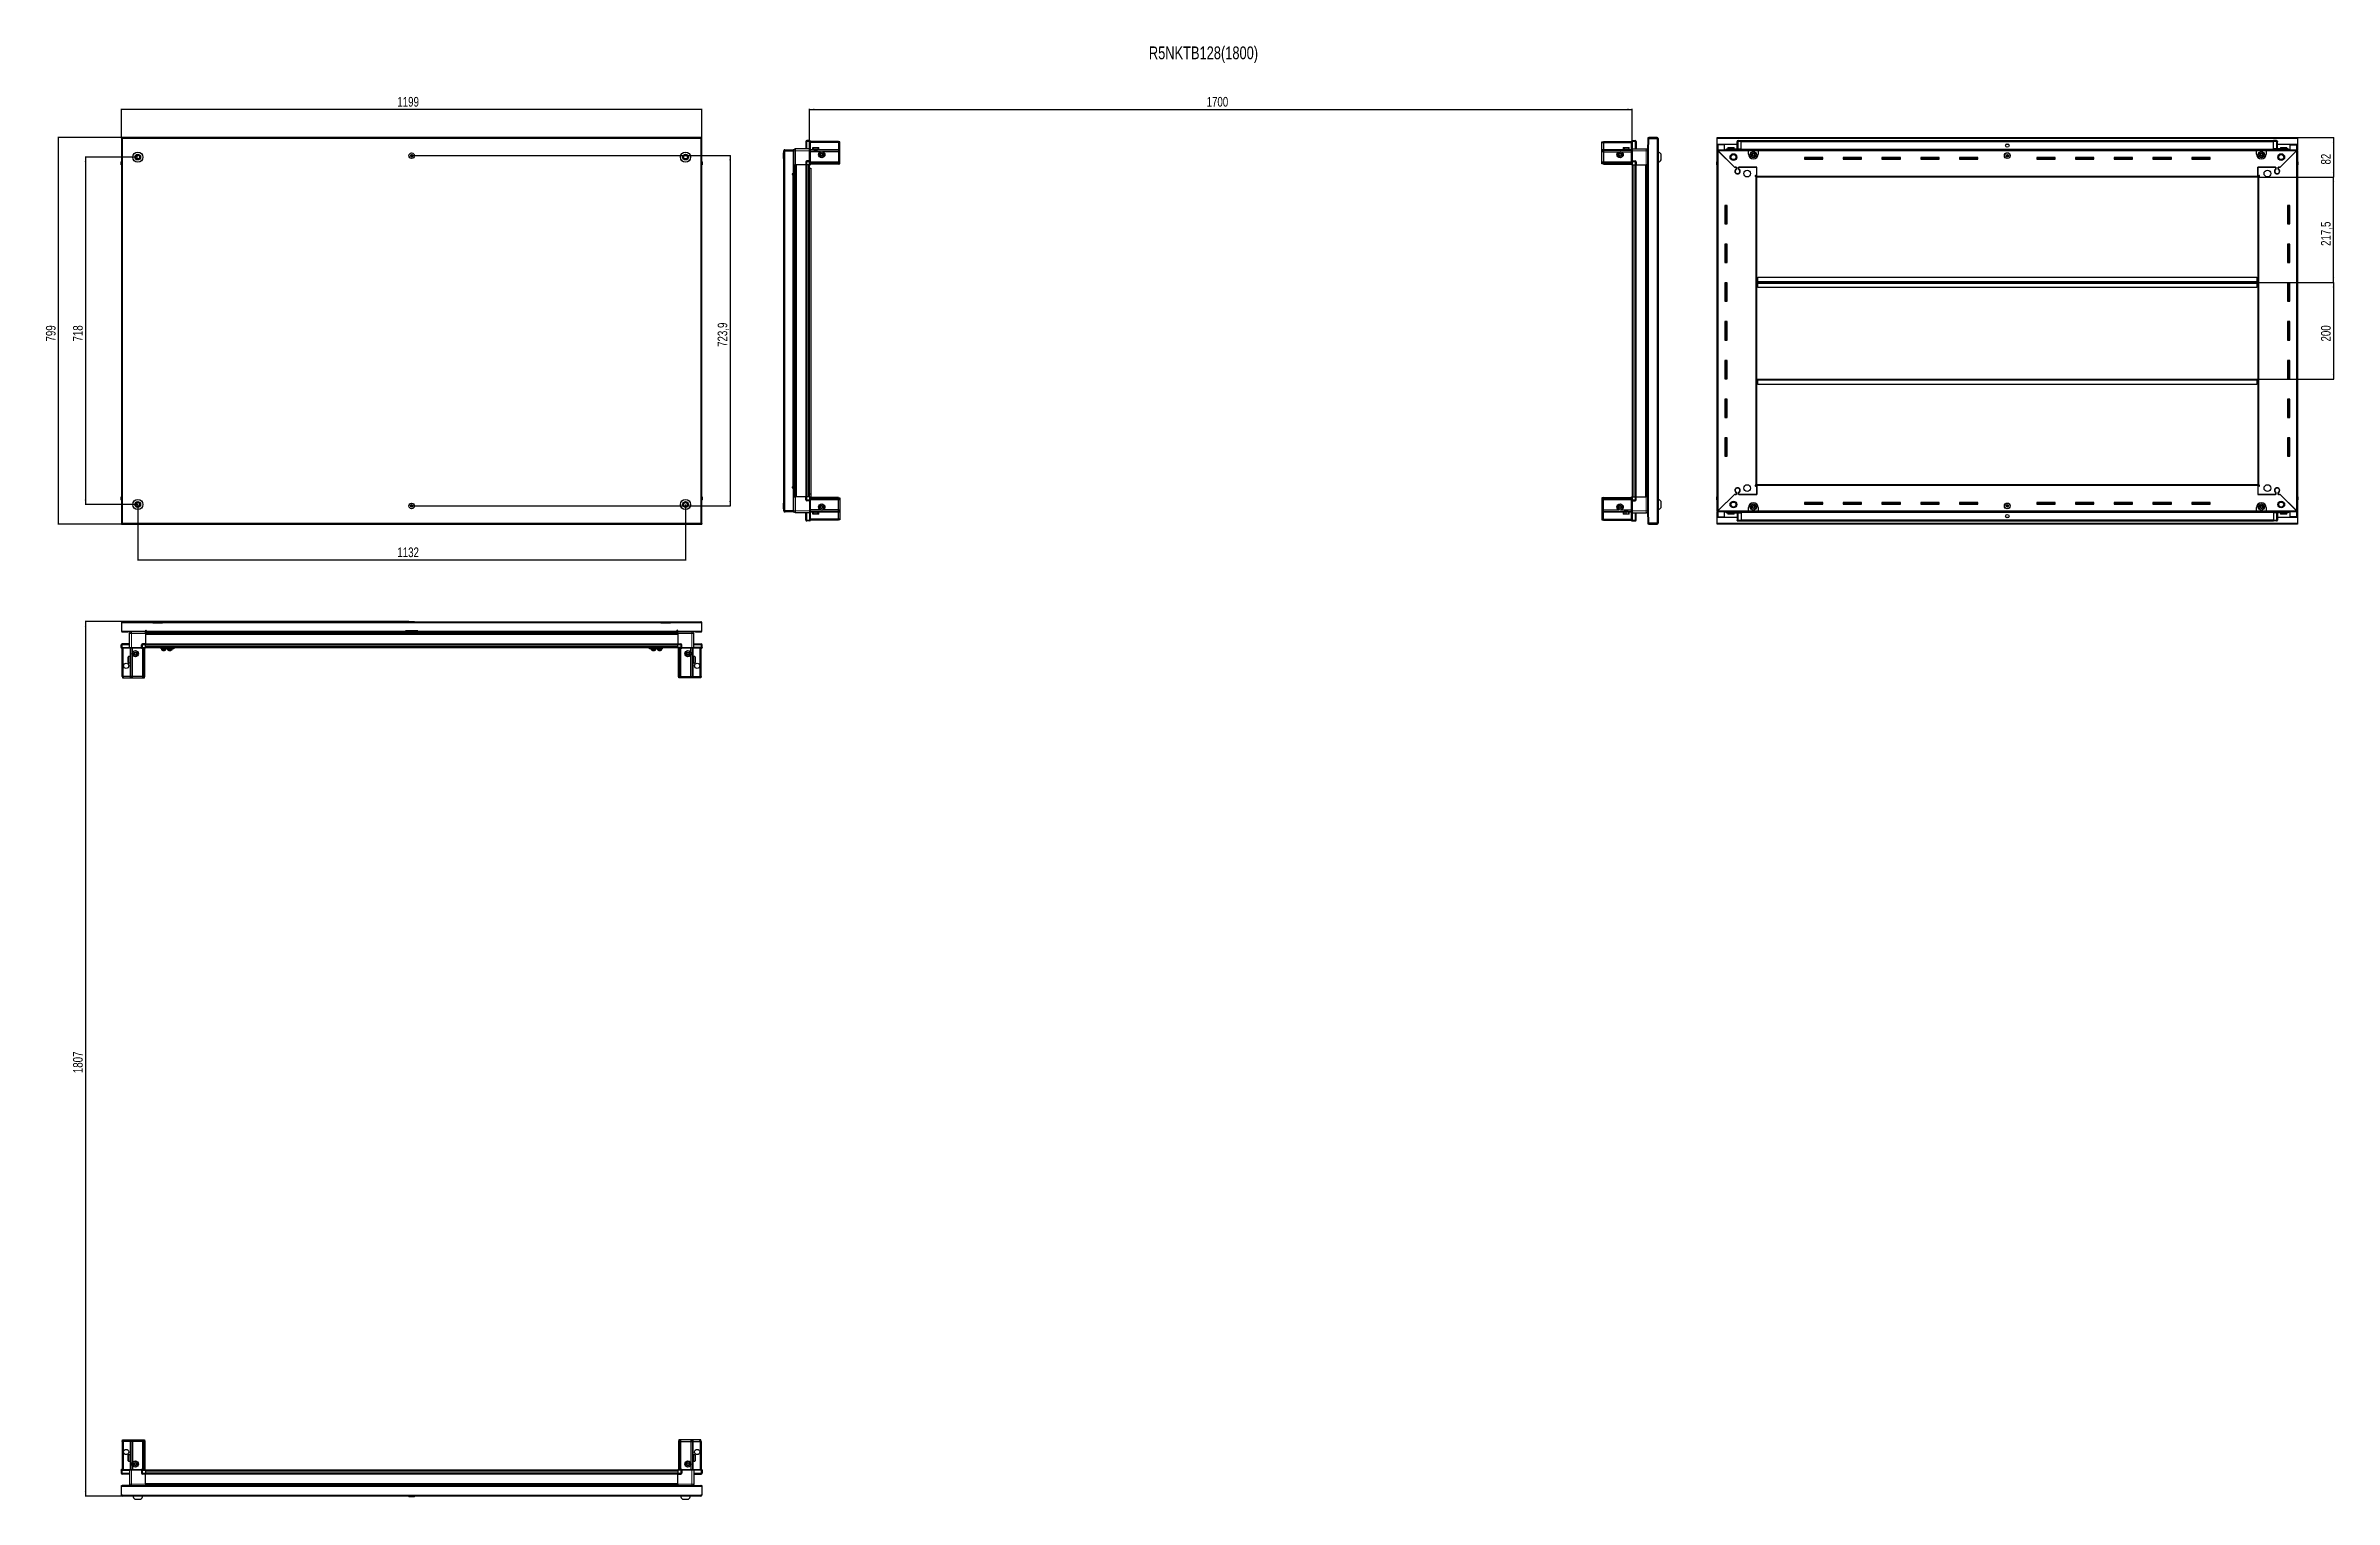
# Model space of a CAD drawing. Header units: millimetres. Extents: x 1319 to 6048, y -1238 to 1765.
import ezdxf

# ---------------------------------------------------------------- set-up
doc = ezdxf.new("R2010")
doc.units = ezdxf.units.MM
doc.layers.add('FORMAT', color=7, linetype='Continuous')
doc.styles.add('SLDTEXTSTYLE0', font='TXT', dxfattribs={"width": 0.75})
doc.dimstyles.new('SLDDIMSTYLE0', dxfattribs={"dimtxt": 20, "dimasz": 10, "dimexe": 0, "dimexo": 0.0625, "dimgap": 5, "dimtad": 2, "dimdec": 1, "dimrnd": 1e-09, "dimzin": 12, "dimdsep": 46, "dimtxsty": 'SLDTEXTSTYLE0', "dimsah": 1, "dimcen": 0.09, "dimadec": 0, "dimazin": 3, "dimtfac": 1, "dimtofl": 0, "dimtmove": 0, "dimatfit": 3, "dimfxl": 0, "dimfrac": 2, "dimtolj": 1, "dimtzin": 12, "dimarcsym": 0})

msp = doc.modelspace()

# ---------------------------------------------------------------- texts
at = {"layer": 'FORMAT', "insert": (3598.06, 1763.97), "char_height": 26.4583, "attachment_point": 1, "style": 'SLDTEXTSTYLE0'}
msp.add_mtext('R5NKTB128(1800)', dxfattribs=at)

# ---------------------------------------------------------------- blocks, each defined once
blk = doc.blocks.new('_D')
at = {"layer": 'FORMAT'}
for p, q in [((1475.1, 1575.8), (1343.7, 1575.8)), ((1344.7, 776.8), (1344.7, 1575.8)), ((1475.1, 776.8), (1343.7, 776.8))]:
    blk.add_line(p, q, dxfattribs=at)
for points in [[(1344.7, 1575.8), (1343.1, 1565.8), (1346.2, 1565.8)], [(1344.7, 776.8), (1346.2, 786.8), (1343.1, 786.8)]]:
    blk.add_solid(points, dxfattribs=at)
at = {"layer": 'FORMAT', "insert": (1318.9, 1154.2), "char_height": 20, "attachment_point": 1, "rotation": 90, "style": 'SLDTEXTSTYLE0'}
blk.add_mtext('799', dxfattribs=at)
blk = doc.blocks.new('_D_1')
at = {"layer": 'FORMAT'}
for p, q in [((1475.2, 1575.8), (1475.2, 1634.8)), ((2674.2, 1633.8), (1475.2, 1633.8)), ((2674.2, 1575.8), (2674.2, 1634.8))]:
    blk.add_line(p, q, dxfattribs=at)
for points in [[(1475.2, 1633.8), (1485.2, 1632.3), (1485.2, 1635.4)], [(2674.2, 1633.8), (2664.2, 1635.4), (2664.2, 1632.3)]]:
    blk.add_solid(points, dxfattribs=at)
at = {"layer": 'FORMAT', "insert": (2045.1, 1659.6), "char_height": 20, "attachment_point": 1, "style": 'SLDTEXTSTYLE0'}
blk.add_mtext('1199', dxfattribs=at)
blk = doc.blocks.new('_D_2')
at = {"layer": 'FORMAT'}
for p, q in [((1508.7, 817.3), (1508.7, 701.8)), ((2640.7, 817.3), (2640.7, 701.8)), ((1508.7, 702.8), (2640.7, 702.8))]:
    blk.add_line(p, q, dxfattribs=at)
for points in [[(1508.7, 702.8), (1518.7, 701.3), (1518.7, 704.4)], [(2640.7, 702.8), (2630.7, 704.4), (2630.7, 701.3)]]:
    blk.add_solid(points, dxfattribs=at)
at = {"layer": 'FORMAT', "insert": (2045.1, 728.6), "char_height": 20, "attachment_point": 1, "style": 'SLDTEXTSTYLE0'}
blk.add_mtext('1132', dxfattribs=at)
blk = doc.blocks.new('_D_3')
at = {"layer": 'FORMAT'}
for p, q in [((2074.7, 1538.3), (2733.7, 1538.3)), ((2732.7, 1538.3), (2732.7, 814.5)), ((2074.7, 814.5), (2733.7, 814.5))]:
    blk.add_line(p, q, dxfattribs=at)
for points in [[(2732.7, 1538.3), (2731.1, 1528.3), (2734.2, 1528.3)], [(2732.7, 814.5), (2734.2, 824.5), (2731.1, 824.5)]]:
    blk.add_solid(points, dxfattribs=at)
at = {"layer": 'FORMAT', "insert": (2706.9, 1143.1), "char_height": 20, "attachment_point": 1, "rotation": 90, "style": 'SLDTEXTSTYLE0'}
blk.add_mtext('723,9', dxfattribs=at)
blk = doc.blocks.new('_D_4')
at = {"layer": 'FORMAT'}
for p, q in [((1508.6, 1535.3), (1399.7, 1535.3)), ((1400.7, 1535.3), (1400.7, 817.3)), ((1508.6, 817.3), (1399.7, 817.3))]:
    blk.add_line(p, q, dxfattribs=at)
for points in [[(1400.7, 1535.3), (1399.1, 1525.3), (1402.2, 1525.3)], [(1400.7, 817.3), (1402.2, 827.3), (1399.1, 827.3)]]:
    blk.add_solid(points, dxfattribs=at)
at = {"layer": 'FORMAT', "insert": (1374.9, 1154.2), "char_height": 20, "attachment_point": 1, "rotation": 90, "style": 'SLDTEXTSTYLE0'}
blk.add_mtext('718', dxfattribs=at)
blk = doc.blocks.new('_D_5')
at = {"layer": 'FORMAT'}
for p, q in [((2897, 1519.3), (2897, 1634.8)), ((2897, 1633.8), (4597, 1633.8)), ((4597, 1519.3), (4597, 1634.8))]:
    blk.add_line(p, q, dxfattribs=at)
for points in [[(2897, 1633.8), (2907, 1632.3), (2907, 1635.4)], [(4597, 1633.8), (4587, 1635.4), (4587, 1632.3)]]:
    blk.add_solid(points, dxfattribs=at)
at = {"layer": 'FORMAT', "insert": (3717.4, 1659.6), "char_height": 20, "attachment_point": 1, "style": 'SLDTEXTSTYLE0'}
blk.add_mtext('1700', dxfattribs=at)
blk = doc.blocks.new('_D_6')
at = {"layer": 'FORMAT'}
for p, q in [((5971.5, 1575.8), (6047, 1575.8)), ((6046, 1575.8), (6046, 1493.8)), ((5889.5, 1493.8), (6047, 1493.8))]:
    blk.add_line(p, q, dxfattribs=at)
for points in [[(6046, 1575.8), (6044.5, 1565.8), (6047.5, 1565.8)], [(6046, 1493.8), (6047.5, 1503.8), (6044.5, 1503.8)]]:
    blk.add_solid(points, dxfattribs=at)
at = {"layer": 'FORMAT', "insert": (6020.2, 1520), "char_height": 20, "attachment_point": 1, "rotation": 90, "style": 'SLDTEXTSTYLE0'}
blk.add_mtext('82', dxfattribs=at)
blk = doc.blocks.new('_D_7')
at = {"layer": 'FORMAT'}
for p, q in [((5889.5, 1493.8), (6047, 1493.8)), ((6046, 1276.3), (6046, 1493.8)), ((5888.5, 1276.3), (6047, 1276.3))]:
    blk.add_line(p, q, dxfattribs=at)
for points in [[(6046, 1493.8), (6044.5, 1483.8), (6047.5, 1483.8)], [(6046, 1276.3), (6047.5, 1286.3), (6044.5, 1286.3)]]:
    blk.add_solid(points, dxfattribs=at)
at = {"layer": 'FORMAT', "insert": (6020.2, 1351.8), "char_height": 20, "attachment_point": 1, "rotation": 90, "style": 'SLDTEXTSTYLE0'}
blk.add_mtext('217,5', dxfattribs=at)
blk = doc.blocks.new('_D_8')
at = {"layer": 'FORMAT'}
for p, q in [((5888.5, 1276.3), (6047, 1276.3)), ((6046, 1276.3), (6046, 1076.3)), ((5888.5, 1076.3), (6047, 1076.3))]:
    blk.add_line(p, q, dxfattribs=at)
for points in [[(6046, 1276.3), (6044.5, 1266.3), (6047.5, 1266.3)], [(6046, 1076.3), (6047.5, 1086.3), (6044.5, 1086.3)]]:
    blk.add_solid(points, dxfattribs=at)
at = {"layer": 'FORMAT', "insert": (6020.2, 1154.2), "char_height": 20, "attachment_point": 1, "rotation": 90, "style": 'SLDTEXTSTYLE0'}
blk.add_mtext('200', dxfattribs=at)
blk = doc.blocks.new('_D_9')
at = {"layer": 'FORMAT'}
for p, q in [((2068.9, 575.4), (1399.7, 575.4)), ((1400.7, 575.4), (1400.7, -1231.6)), ((1477.2, -1231.6), (1399.7, -1231.6))]:
    blk.add_line(p, q, dxfattribs=at)
for points in [[(1400.7, 575.4), (1399.1, 565.4), (1402.2, 565.4)], [(1400.7, -1231.6), (1402.2, -1221.6), (1399.1, -1221.6)]]:
    blk.add_solid(points, dxfattribs=at)
at = {"layer": 'FORMAT', "insert": (1374.9, -357.7), "char_height": 20, "attachment_point": 1, "rotation": 90, "style": 'SLDTEXTSTYLE0'}
blk.add_mtext('1807', dxfattribs=at)

# ---------------------------------------------------------------- dimensions: what is measured, and where the dimension line sits
at = {"layer": 'FORMAT'}
for base, p1, p2, picture, middle in [((1475.16, 1633.82), (2674.16, 1575.82), (1475.16, 1575.82), '_D_1', (2074.66, 1633.82)), ((2640.66, 702.82), (1508.66, 817.32), (2640.66, 817.32), '_D_2', (2074.66, 702.82))]:
    dim = msp.add_linear_dim(base=base, p1=p1, p2=p2, dimstyle='SLDDIMSTYLE0', dxfattribs=at)
    dim.commit()
    dim.dimension.update_dxf_attribs({"geometry": picture, "text_midpoint": middle, "dimtype": 160})
for base, p1, p2, angle, picture, middle in [((4596.98, 1633.82), (2896.98, 1519.32), (4596.98, 1519.32), 0, '_D_5', (3746.98, 1633.82)), ((1344.66, 1575.82), (1475.16, 776.82), (1475.16, 1575.82), 90, '_D', (1344.66, 1176.32)), ((6045.99, 1493.82), (5971.49, 1575.82), (5889.49, 1493.82), 90, '_D_6', (6045.99, 1534.82)), ((1400.66, 817.32), (1508.66, 1535.32), (1508.66, 817.32), 90, '_D_4', (1400.66, 1176.32)), ((2732.65769824, 814.47343353), (2074.65734134, 1538.32343353), (2074.65734134, 814.47343353), 90, '_D_3', (2732.65769824, 1176.39843353)), ((6045.99, 1493.82), (5888.49, 1276.32), (5889.49, 1493.82), 90, '_D_7', (6045.99, 1385.07)), ((6045.99, 1076.32), (5888.49, 1276.32), (5888.49, 1076.32), 90, '_D_8', (6045.99, 1176.32)), ((1400.66, -1231.62), (2068.87, 575.38), (1477.26, -1231.62), 90, '_D_9', (1400.66, -328.12))]:
    dim = msp.add_linear_dim(base=base, p1=p1, p2=p2, angle=angle, dimstyle='SLDDIMSTYLE0', dxfattribs=at)
    dim.commit()
    dim.dimension.update_dxf_attribs({"geometry": picture, "text_midpoint": middle, "dimtype": 160})

# ---------------------------------------------------------------- linework, layer by layer
at = {"color": 7, "linetype": 'Continuous', "lineweight": 25}
for p, q in [((1475.16, 1574.32), (1475.16, 1575.82)), ((1477.26, 1575.82), (1475.16, 1575.82)), ((1475.16, 1574.32), (1477.26, 1574.32)), ((1475.16, 1574.32), (1475.16, 1573.72)), ((1475.16, 1573.72), (1475.16, 778.92)), ((1475.16, 1573.72), (1477.26, 1573.72)), ((1477.26, 1575.82), (1477.26, 1573.72)), ((2672.06, 1575.82), (1477.26, 1575.82)), ((2672.06, 1573.72), (2672.06, 1575.82)), ((2674.16, 1575.82), (2672.06, 1575.82)), ((2672.06, 1574.32), (2674.16, 1574.32)), ((2672.06, 1573.72), (2674.16, 1573.72)), ((2674.16, 1574.32), (2674.16, 1575.82)), ((2674.16, 1573.72), (2674.16, 1574.32)), ((2674.16, 778.92), (2674.16, 1573.72)), ((2889.13, 1567.32), (2889.13, 1552.32)), ((2897.13, 1569.32), (2891.13, 1569.32)), ((2897.13, 1569.32), (2897.46, 1569.32)), ((2897.13, 1569.32), (2897.13, 1567.32)), ((2897.13, 1552.52), (2897.13, 1567.32)), ((2897.13, 1552.52), (2897.13, 1567.32)), ((2898.33, 1568.82), (2897.46, 1569.32)), ((2898.33, 1567.32), (2898.33, 1568.82)), ((2956.63, 1567.82), (2898.33, 1567.82)), ((2898.33, 1567.32), (2898.33, 1552.52)), ((2956.63, 1565.32), (2898.33, 1565.32)), ((2956.63, 1567.82), (2956.63, 1565.32)), ((2959.63, 1567.02), (2956.63, 1567.82)), ((2956.63, 1565.32), (2956.63, 1550.82)), ((2959.63, 1565.17), (2956.63, 1565.32)), ((2959.63, 1565.17), (2959.63, 1567.02)), ((2959.63, 1550.82), (2959.63, 1565.17)), ((4534.33, 1567.02), (4537.33, 1567.82)), ((4534.33, 1565.17), (4534.33, 1567.02)), ((4534.33, 1565.17), (4537.33, 1565.32)), ((4534.33, 1550.82), (4534.33, 1565.17)), ((4537.33, 1567.82), (4537.33, 1565.32)), ((4537.33, 1567.82), (4595.63, 1567.82)), ((4537.33, 1565.32), (4537.33, 1550.82)), ((4537.33, 1565.32), (4595.63, 1565.32)), ((4596.49, 1569.32), (4595.63, 1568.82)), ((4596.49, 1569.32), (4595.63, 1568.82)), ((4595.63, 1568.82), (4595.63, 1567.32)), ((4595.63, 1552.52), (4595.63, 1567.32)), ((4596.83, 1569.32), (4596.49, 1569.32)), ((4596.83, 1569.32), (4596.49, 1569.32)), ((4596.83, 1567.32), (4596.83, 1569.32)), ((4596.83, 1569.32), (4596.83, 1569.32)), ((4596.83, 1569.32), (4602.83, 1569.32)), ((4596.83, 1567.32), (4596.83, 1552.52)), ((4604.83, 1567.32), (4604.83, 1552.32)), ((4628.73, 1560.82), (4628.73, 791.82)), ((4628.73, 1560.82), (4630.83, 1560.82)), ((4628.83, 1573.72), (4628.83, 1561.32)), ((4628.83, 1561.32), (4630.33, 1561.32)), ((4630.33, 1573.72), (4630.33, 1561.32)), ((4630.83, 1560.82), (4630.83, 1573.72)), ((4630.83, 1573.72), (4648.23, 1573.72)), ((4648.23, 1575.82), (4630.93, 1575.82)), ((4648.23, 1574.32), (4630.93, 1574.32)), ((4648.23, 1574.32), (4648.23, 1575.82)), ((4648.23, 1573.72), (4650.33, 1573.72)), ((4650.33, 1573.72), (4650.33, 778.92)), ((4772.49, 1575.82), (5971.49, 1575.82)), ((4772.49, 1573.72), (4772.49, 1575.82)), ((4772.49, 1561.32), (4772.49, 1573.72)), ((4813.49, 1561.32), (4772.49, 1561.32)), ((4772.49, 1560.82), (4772.49, 1561.32)), ((4772.49, 1550.57), (4772.49, 1560.82)), ((4772.49, 1560.82), (4774.59, 1560.82)), ((4773.99, 1560.82), (4773.99, 1561.32)), ((4787.49, 1560.82), (4774.59, 1560.82)), ((4787.49, 1550.57), (4787.49, 1560.82)), ((4813.49, 1552.32), (4813.49, 1567.32)), ((4814.17, 1568.82), (4814.17, 1568.82)), ((4815.49, 1569.32), (4821.99, 1569.32)), ((4815.49, 1569.32), (4821.99, 1569.32)), ((4821.99, 1569.32), (4821.99, 1569.32)), ((4821.99, 1569.32), (4821.99, 1569.32)), ((4821.99, 1569.32), (4821.99, 1567.32)), ((5921.99, 1569.17), (4821.99, 1569.17)), ((4821.99, 1552.32), (4821.99, 1567.32)), ((5374.86, 1561.32), (5369.12, 1561.32)), ((5921.99, 1569.32), (5921.99, 1569.32)), ((5928.49, 1569.32), (5921.99, 1569.32)), ((5928.49, 1569.32), (5921.99, 1569.32)), ((5921.99, 1569.32), (5921.99, 1567.32)), ((5921.99, 1552.32), (5921.99, 1567.32)), ((5930.49, 1567.32), (5930.49, 1567.32)), ((5930.49, 1552.32), (5930.49, 1567.32)), ((5971.49, 1561.32), (5930.49, 1561.32)), ((5956.49, 1560.82), (5969.39, 1560.82)), ((5956.49, 1550.57), (5956.49, 1560.82)), ((5969.39, 1560.82), (5971.49, 1560.82)), ((5969.99, 1560.82), (5969.99, 1561.32)), ((5971.49, 1575.82), (5971.49, 1573.72)), ((5971.49, 1573.72), (5971.49, 1561.32)), ((5971.49, 1560.82), (5971.49, 1561.32)), ((5971.49, 1560.82), (5971.49, 1550.57)), ((1474.66, 1525.82), (1474.66, 1519.32)), ((1474.66, 1519.32), (1474.66, 1525.82)), ((1474.66, 1519.32), (1474.66, 1519.32)), ((1475.16, 1519.32), (1474.66, 1519.32)), ((1474.81, 1519.32), (1474.81, 833.32)), ((2674.16, 1527.15), (2674.16, 1527.15)), ((2674.16, 1519.32), (2674.66, 1519.32)), ((2674.51, 833.32), (2674.51, 1519.32)), ((2674.66, 1525.82), (2674.66, 1519.32)), ((2674.66, 1519.32), (2674.66, 1525.82)), ((2674.66, 1519.32), (2674.66, 1519.32)), ((2674.66, 1519.32), (2674.66, 1519.32)), ((2843.63, 1543.96), (2843.33, 1543.96)), ((2843.33, 1532.39), (2843.33, 1543.96)), ((2843.33, 1532.39), (2843.63, 1532.39)), ((2845.13, 1548.47), (2843.63, 1548.47)), ((2843.63, 1547.97), (2843.63, 1548.47)), ((2843.63, 804.67), (2843.63, 1547.97)), ((2845.73, 1549.07), (2845.73, 1550.57)), ((2845.73, 1550.57), (2846.63, 1550.57)), ((2845.73, 1549.07), (2846.63, 1549.07)), ((2845.73, 1548.57), (2863.13, 1548.57)), ((2846.63, 1549.07), (2846.63, 1550.57)), ((2846.63, 1550.57), (2863.13, 1550.57)), ((2846.63, 1549.07), (2863.13, 1549.07)), ((2863.13, 1549.07), (2863.13, 1550.57)), ((2864.63, 1548.57), (2863.13, 1548.57)), ((2863.13, 1548.57), (2863.13, 1501.07)), ((2863.13, 1522.07), (2864.63, 1522.07)), ((2864.63, 1519.32), (2863.13, 1519.32)), ((2864.63, 1548.32), (2864.63, 1519.32)), ((2865.28, 833.32), (2865.28, 1519.32)), ((2867.07, 1519.32), (2867.07, 833.32)), ((2867.1, 1519.32), (2867.1, 833.32)), ((2897.13, 1552.32), (2868.13, 1552.32)), ((2889.13, 1519.32), (2868.13, 1519.32)), ((2889.13, 1525.82), (2889.13, 1519.32)), ((2889.13, 1519.32), (2891.13, 1519.32)), ((2889.78, 833.32), (2889.78, 1519.32)), ((2897.13, 1527.82), (2891.13, 1527.82)), ((2897.13, 1519.32), (2891.13, 1519.32)), ((2896.98, 833.32), (2896.98, 1519.32)), ((2897.13, 1552.32), (2897.13, 1552.52)), ((2897.13, 1552.32), (2898.33, 1552.32)), ((2897.13, 1548.32), (2897.13, 1552.32)), ((2897.13, 1528.02), (2897.13, 1548.32)), ((2897.13, 1527.82), (2897.13, 1528.02)), ((2897.13, 1527.82), (2897.13, 1525.82)), ((2897.13, 1527.82), (2898.33, 1527.82)), ((2897.13, 1519.32), (2897.13, 1525.82)), ((2897.13, 1519.32), (2897.13, 1525.82)), ((2897.13, 1519.32), (2897.46, 1519.32)), ((2897.13, 1519.32), (2897.13, 1519.32)), ((2897.46, 1519.32), (2897.46, 1525.82)), ((2898.33, 1519.32), (2897.46, 1519.32)), ((2897.46, 1519.32), (2897.46, 1519.32)), ((2898.33, 1552.52), (2898.33, 1552.32)), ((2898.33, 1552.32), (2898.33, 1548.32)), ((2956.63, 1549.82), (2898.33, 1549.82)), ((2898.33, 1548.32), (2898.33, 1528.02)), ((2919.63, 1546.32), (2898.33, 1546.32)), ((2898.33, 1528.02), (2898.33, 1527.82)), ((2898.33, 1527.15), (2898.33, 1527.82)), ((2898.33, 1527.15), (2898.33, 1519.32)), ((2956.63, 1524.82), (2898.33, 1524.82)), ((2956.63, 1523.82), (2898.33, 1523.82)), ((2956.63, 1522.32), (2898.33, 1522.32)), ((2956.63, 1520.82), (2898.33, 1520.82)), ((2903.13, 1554.22), (2903.13, 1551.82)), ((2903.13, 1551.82), (2903.13, 1551.32)), ((2903.13, 1551.32), (2903.26, 1551.32)), ((2903.45, 1551.82), (2903.26, 1551.82)), ((2903.26, 1551.82), (2903.26, 1551.32)), ((2903.26, 1551.32), (2903.45, 1551.32)), ((2903.45, 1551.82), (2903.45, 1551.32)), ((2903.45, 1551.32), (2903.98, 1551.32)), ((2903.93, 1555.02), (2911.09, 1555.02)), ((2904.38, 1551.82), (2903.98, 1551.82)), ((2903.98, 1551.82), (2903.98, 1551.32)), ((2903.98, 1551.32), (2904.38, 1551.32)), ((2904.38, 1551.82), (2904.38, 1551.32)), ((2904.38, 1551.32), (2905.25, 1551.32)), ((2905.23, 1551.32), (2905.23, 1551.22)), ((2905.23, 1551.22), (2914.03, 1551.22)), ((2905.82, 1551.82), (2905.25, 1551.82)), ((2905.25, 1551.82), (2905.25, 1551.32)), ((2905.25, 1551.32), (2905.82, 1551.32)), ((2905.63, 1550.82), (2906.32, 1550.34)), ((2905.63, 1550.82), (2910.66, 1550.82)), ((2906.32, 1550.34), (2905.63, 1549.86)), ((2905.63, 1549.86), (2905.63, 1549.82)), ((2905.63, 1549.86), (2910.66, 1549.86)), ((2905.82, 1551.82), (2905.82, 1551.32)), ((2905.82, 1551.32), (2906.95, 1551.32)), ((2906.32, 1550.34), (2910.48, 1550.34)), ((2907.64, 1551.82), (2906.95, 1551.82)), ((2906.95, 1551.82), (2906.95, 1551.32)), ((2906.95, 1551.32), (2907.64, 1551.32)), ((2907.64, 1551.82), (2907.64, 1551.32)), ((2907.64, 1551.32), (2908.91, 1551.32)), ((2909.65, 1551.82), (2908.91, 1551.82)), ((2908.91, 1551.82), (2908.91, 1551.32)), ((2908.91, 1551.32), (2909.14, 1551.32)), ((2909.14, 1551.82), (2909.14, 1551.32)), ((2909.64, 1551.82), (2909.64, 1551.32)), ((2909.64, 1551.32), (2909.65, 1551.32)), ((2909.65, 1551.82), (2909.65, 1551.32)), ((2909.65, 1551.32), (2910.94, 1551.32)), ((2910.48, 1550.34), (2912.94, 1550.34)), ((2910.66, 1550.82), (2913.63, 1550.82)), ((2910.66, 1549.86), (2913.63, 1549.86)), ((2911.65, 1551.82), (2910.94, 1551.82)), ((2910.94, 1551.82), (2910.94, 1551.32)), ((2911, 1551.82), (2911, 1551.32)), ((2911, 1551.32), (2911.65, 1551.32)), ((2911.09, 1555.02), (2915.33, 1555.02)), ((2911.65, 1551.82), (2911.65, 1551.32)), ((2911.65, 1551.32), (2912.84, 1551.32)), ((2913.46, 1551.82), (2912.84, 1551.82)), ((2912.84, 1551.82), (2912.84, 1551.32)), ((2912.84, 1551.32), (2913.46, 1551.32)), ((2912.94, 1550.34), (2913.63, 1550.82)), ((2913.63, 1549.86), (2912.94, 1550.34)), ((2913.46, 1551.82), (2913.46, 1551.32)), ((2913.46, 1551.32), (2914.43, 1551.32)), ((2913.63, 1549.82), (2913.63, 1549.86)), ((2914.03, 1551.22), (2914.03, 1551.32)), ((2914.9, 1551.82), (2914.43, 1551.82)), ((2914.43, 1551.82), (2914.43, 1551.32)), ((2914.43, 1551.32), (2914.9, 1551.32)), ((2914.9, 1551.82), (2914.9, 1551.32)), ((2914.9, 1551.32), (2915.55, 1551.32)), ((2915.82, 1551.82), (2915.55, 1551.82)), ((2915.55, 1551.82), (2915.55, 1551.32)), ((2915.55, 1551.32), (2915.82, 1551.32)), ((2915.82, 1551.82), (2915.82, 1551.32)), ((2915.82, 1551.32), (2916.09, 1551.32)), ((2916.13, 1551.82), (2916.09, 1551.82)), ((2916.09, 1551.82), (2916.09, 1551.32)), ((2916.09, 1551.32), (2916.13, 1551.32)), ((2916.13, 1551.82), (2916.13, 1554.22)), ((2916.13, 1551.82), (2916.13, 1551.32)), ((2956.63, 1546.32), (2924.63, 1546.32)), ((2956.63, 1550.82), (2956.63, 1549.82)), ((2956.63, 1549.82), (2956.63, 1546.32)), ((2959.63, 1549.02), (2956.63, 1549.82)), ((2956.63, 1546.32), (2956.63, 1525.82)), ((2956.63, 1546.32), (2959.63, 1545.99)), ((2956.63, 1525.82), (2956.63, 1524.82)), ((2956.63, 1524.82), (2956.63, 1523.82)), ((2956.63, 1524.82), (2959.63, 1524.02)), ((2956.63, 1523.82), (2956.63, 1522.32)), ((2956.63, 1523.82), (2959.63, 1523.28)), ((2956.63, 1522.32), (2959.63, 1522.78)), ((2956.63, 1522.32), (2956.63, 1520.82)), ((2956.63, 1520.82), (2959.63, 1521.63)), ((2959.63, 1549.02), (2959.63, 1550.82)), ((2959.63, 1545.99), (2959.63, 1549.02)), ((2959.63, 1525.82), (2959.63, 1545.99)), ((2959.63, 1524.02), (2959.63, 1525.82)), ((2959.63, 1523.28), (2959.63, 1524.02)), ((2959.63, 1522.78), (2959.63, 1523.28)), ((2959.63, 1521.63), (2959.63, 1522.78)), ((4534.33, 1549.02), (4534.33, 1550.82)), ((4534.33, 1549.02), (4537.33, 1549.82)), ((4534.33, 1545.99), (4534.33, 1549.02)), ((4537.33, 1546.32), (4534.33, 1545.99)), ((4534.33, 1525.82), (4534.33, 1545.99)), ((4534.33, 1524.02), (4534.33, 1525.82)), ((4537.33, 1524.82), (4534.33, 1524.02)), ((4534.33, 1523.28), (4534.33, 1524.02)), ((4537.33, 1523.82), (4534.33, 1523.28)), ((4534.33, 1522.78), (4534.33, 1523.28)), ((4534.33, 1521.63), (4534.33, 1522.78)), ((4537.33, 1522.32), (4534.33, 1522.78)), ((4537.33, 1520.82), (4534.33, 1521.63)), ((4537.33, 1550.82), (4537.33, 1549.82)), ((4537.33, 1549.82), (4537.33, 1546.32)), ((4537.33, 1549.82), (4595.63, 1549.82)), ((4537.33, 1546.32), (4537.33, 1525.82)), ((4537.33, 1546.32), (4569.33, 1546.32)), ((4537.33, 1525.82), (4537.33, 1524.82)), ((4537.33, 1524.82), (4537.33, 1523.82)), ((4537.33, 1524.82), (4595.63, 1524.82)), ((4537.33, 1523.82), (4595.63, 1523.82)), ((4537.33, 1523.82), (4537.33, 1522.32)), ((4537.33, 1522.32), (4537.33, 1520.82)), ((4537.33, 1522.32), (4595.63, 1522.32)), ((4537.33, 1520.82), (4595.63, 1520.82)), ((4574.33, 1546.32), (4595.63, 1546.32)), ((4577.83, 1554.22), (4577.83, 1551.32)), ((4577.83, 1551.32), (4577.86, 1551.32)), ((4577.98, 1551.82), (4577.86, 1551.82)), ((4577.86, 1551.82), (4577.86, 1551.32)), ((4577.86, 1551.32), (4577.98, 1551.32)), ((4577.98, 1551.82), (4577.98, 1551.32)), ((4577.98, 1551.32), (4578.39, 1551.32)), ((4578.73, 1551.82), (4578.39, 1551.82)), ((4578.39, 1551.82), (4578.39, 1551.32)), ((4578.39, 1551.32), (4578.73, 1551.32)), ((4578.63, 1555.02), (4590.03, 1555.02)), ((4578.73, 1551.82), (4578.73, 1551.32)), ((4578.73, 1551.32), (4579.51, 1551.32)), ((4580.03, 1551.82), (4579.51, 1551.82)), ((4579.51, 1551.82), (4579.51, 1551.32)), ((4579.51, 1551.32), (4580.03, 1551.32)), ((4579.93, 1551.32), (4579.93, 1551.22)), ((4579.93, 1551.22), (4588.73, 1551.22)), ((4580.03, 1551.82), (4580.03, 1551.32)), ((4580.03, 1551.32), (4581.09, 1551.32)), ((4580.33, 1550.82), (4581.02, 1550.34)), ((4580.33, 1550.82), (4588.33, 1550.82)), ((4581.02, 1550.34), (4580.33, 1549.86)), ((4580.33, 1549.86), (4580.33, 1549.82)), ((4580.33, 1549.86), (4588.33, 1549.86)), ((4581.02, 1550.34), (4587.64, 1550.34)), ((4581.75, 1551.82), (4581.09, 1551.82)), ((4581.09, 1551.82), (4581.09, 1551.32)), ((4581.09, 1551.32), (4581.75, 1551.32)), ((4581.75, 1551.82), (4581.75, 1551.32)), ((4581.75, 1551.32), (4582.99, 1551.32)), ((4583.72, 1551.82), (4582.99, 1551.82)), ((4582.99, 1551.82), (4582.99, 1551.32)), ((4582.99, 1551.32), (4583.42, 1551.32)), ((4583.42, 1551.82), (4583.42, 1551.32)), ((4583.72, 1551.82), (4583.72, 1551.32)), ((4583.72, 1551.32), (4585.02, 1551.32)), ((4585.75, 1551.82), (4585.02, 1551.82)), ((4585.02, 1551.82), (4585.02, 1551.32)), ((4585.29, 1551.82), (4585.29, 1551.32)), ((4585.29, 1551.32), (4585.75, 1551.32)), ((4585.75, 1551.82), (4585.75, 1551.32)), ((4585.75, 1551.32), (4586.98, 1551.32)), ((4587.64, 1551.82), (4586.98, 1551.82)), ((4586.98, 1551.82), (4586.98, 1551.32)), ((4586.98, 1551.32), (4587.64, 1551.32)), ((4587.64, 1551.82), (4587.64, 1551.32)), ((4587.64, 1551.32), (4588.69, 1551.32)), ((4587.64, 1550.34), (4588.33, 1550.82)), ((4588.33, 1549.86), (4587.64, 1550.34)), ((4588.33, 1549.82), (4588.33, 1549.86)), ((4589.21, 1551.82), (4588.69, 1551.82)), ((4588.69, 1551.82), (4588.69, 1551.32)), ((4588.69, 1551.32), (4589.21, 1551.32)), ((4588.73, 1551.22), (4588.73, 1551.32)), ((4589.21, 1551.82), (4589.21, 1551.32)), ((4589.21, 1551.32), (4589.96, 1551.32)), ((4590.29, 1551.82), (4589.96, 1551.82)), ((4589.96, 1551.82), (4589.96, 1551.32)), ((4589.96, 1551.32), (4590.29, 1551.32)), ((4590.29, 1551.82), (4590.29, 1551.32)), ((4590.29, 1551.32), (4590.69, 1551.32)), ((4590.8, 1551.82), (4590.69, 1551.82)), ((4590.69, 1551.82), (4590.69, 1551.32)), ((4590.69, 1551.32), (4590.8, 1551.32)), ((4590.8, 1551.82), (4590.8, 1551.32)), ((4590.8, 1551.32), (4590.83, 1551.32)), ((4590.83, 1551.32), (4590.83, 1554.22)), ((4595.63, 1552.32), (4595.63, 1552.52)), ((4596.83, 1552.32), (4595.63, 1552.32)), ((4595.63, 1548.32), (4595.63, 1552.32)), ((4595.63, 1528.02), (4595.63, 1548.32)), ((4595.63, 1527.82), (4595.63, 1528.02)), ((4596.83, 1527.82), (4595.63, 1527.82)), ((4595.63, 1527.82), (4595.63, 1527.15)), ((4595.63, 1519.32), (4595.63, 1527.15)), ((4596.49, 1519.32), (4595.63, 1519.32)), ((4596.49, 1525.82), (4596.49, 1519.32)), ((4596.83, 1519.32), (4596.49, 1519.32)), ((4596.83, 1552.52), (4596.83, 1552.32)), ((4596.83, 1552.32), (4596.83, 1548.32)), ((4596.83, 1552.32), (4625.83, 1552.32)), ((4596.83, 1548.32), (4596.83, 1528.02)), ((4596.83, 1528.02), (4596.83, 1527.82)), ((4596.83, 1525.82), (4596.83, 1527.82)), ((4596.83, 1527.82), (4602.83, 1527.82)), ((4596.83, 1525.82), (4596.83, 1527.82)), ((4596.83, 1525.82), (4596.83, 1519.32)), ((4596.83, 1519.32), (4602.83, 1519.32)), ((4596.98, 1519.32), (4596.98, 833.32)), ((4604.83, 1519.32), (4602.83, 1519.32)), ((4604.18, 1519.32), (4604.18, 833.32)), ((4604.83, 1525.82), (4604.83, 1519.32)), ((4604.83, 1519.32), (4625.83, 1519.32)), ((4626.85, 833.32), (4626.85, 1519.32)), ((4626.88, 833.32), (4626.88, 1519.32)), ((4628.68, 1519.32), (4628.68, 833.32)), ((4656.93, 1529.32), (4656.93, 1541.32)), ((4771.99, 1525.82), (4771.99, 1519.32)), ((4771.99, 1519.32), (4771.99, 1525.82)), ((4771.99, 1519.32), (4771.99, 1519.32)), ((4772.49, 1519.32), (4771.99, 1519.32)), ((4772.14, 1519.32), (4772.14, 833.32)), ((4772.49, 1549.07), (4772.49, 1550.57)), ((4772.49, 1550.57), (4773.49, 1550.57)), ((4772.49, 1548.57), (4772.49, 1549.07)), ((4772.49, 1549.07), (4773.49, 1549.07)), ((4772.49, 804.07), (4772.49, 1548.57)), ((4773.99, 1548.57), (4772.49, 1548.57)), ((4773.49, 1549.07), (4773.49, 1550.57)), ((4773.49, 1550.57), (4836.99, 1550.57)), ((4774.09, 1548.47), (4807.99, 1514.57)), ((4808.69, 1513.87), (4774.59, 1547.97)), ((4792.99, 1552.32), (4821.99, 1552.32)), ((4794.49, 1554.22), (4794.49, 1552.32)), ((4795.29, 1555.02), (4806.69, 1555.02)), ((4807.49, 1552.32), (4807.49, 1554.22)), ((4807.99, 1514.57), (4812.19, 1514.57)), ((4809.39, 1514.57), (4808.69, 1513.87)), ((4811.49, 1514.57), (4809.39, 1514.57)), ((4811.49, 1514.57), (4811.49, 1510.68)), ((4812.19, 1514.57), (4812.19, 1510.29)), ((4816.79, 1514.57), (4854.49, 1514.57)), ((4816.79, 1510.29), (4816.79, 1514.57)), ((4817.49, 1510.68), (4817.49, 1514.57)), ((4854.49, 1514.57), (4817.49, 1514.57)), ((4821.91, 1550.57), (4821.99, 1552.29)), ((4821.99, 1552.32), (4821.99, 1551.82)), ((4821.99, 1551.17), (5921.99, 1551.17)), ((4836.99, 1548.47), (4836.99, 1550.57)), ((4836.99, 1550.57), (4856.99, 1550.57)), ((4836.99, 1549.07), (4856.99, 1549.07)), ((4836.99, 1541.57), (4836.99, 1548.47)), ((4854.49, 1495.92), (4854.49, 1514.57)), ((4854.49, 1497.32), (4854.49, 1514.57)), ((4856.99, 1550.57), (5886.99, 1550.57)), ((4856.99, 1550.57), (4856.99, 1548.47)), ((4856.99, 1548.47), (4856.99, 1541.57)), ((4990.99, 1534.32), (4952.99, 1534.32)), ((4952.99, 1534.32), (4952.99, 1530.82)), ((4990.99, 1531.57), (4952.99, 1531.57)), ((4952.99, 1530.82), (4990.99, 1530.82)), ((4990.99, 1530.82), (4990.99, 1534.32)), ((5070.99, 1534.32), (5032.99, 1534.32)), ((5032.99, 1534.32), (5032.99, 1530.82)), ((5070.99, 1531.57), (5032.99, 1531.57)), ((5032.99, 1530.82), (5070.99, 1530.82)), ((5070.99, 1530.82), (5070.99, 1534.32)), ((5150.99, 1534.32), (5112.99, 1534.32)), ((5112.99, 1534.32), (5112.99, 1530.82)), ((5150.99, 1531.57), (5112.99, 1531.57)), ((5112.99, 1530.82), (5150.99, 1530.82)), ((5150.99, 1530.82), (5150.99, 1534.32)), ((5230.99, 1534.32), (5192.99, 1534.32)), ((5192.99, 1534.32), (5192.99, 1530.82)), ((5230.99, 1531.57), (5192.99, 1531.57)), ((5192.99, 1530.82), (5230.99, 1530.82)), ((5230.99, 1530.82), (5230.99, 1534.32)), ((5310.99, 1534.32), (5272.99, 1534.32)), ((5272.99, 1534.32), (5272.99, 1530.82)), ((5310.99, 1531.57), (5272.99, 1531.57)), ((5272.99, 1530.82), (5310.99, 1530.82)), ((5310.99, 1530.82), (5310.99, 1534.32)), ((5470.99, 1534.32), (5432.99, 1534.32)), ((5432.99, 1534.32), (5432.99, 1530.82)), ((5470.99, 1531.57), (5432.99, 1531.57)), ((5432.99, 1530.82), (5470.99, 1530.82)), ((5470.99, 1530.82), (5470.99, 1534.32)), ((5550.99, 1534.32), (5512.99, 1534.32)), ((5512.99, 1534.32), (5512.99, 1530.82)), ((5550.99, 1531.57), (5512.99, 1531.57)), ((5512.99, 1530.82), (5550.99, 1530.82)), ((5550.99, 1530.82), (5550.99, 1534.32)), ((5630.99, 1534.32), (5592.99, 1534.32)), ((5592.99, 1534.32), (5592.99, 1530.82)), ((5630.99, 1531.57), (5592.99, 1531.57)), ((5592.99, 1530.82), (5630.99, 1530.82)), ((5630.99, 1530.82), (5630.99, 1534.32)), ((5710.99, 1534.32), (5672.99, 1534.32)), ((5672.99, 1534.32), (5672.99, 1530.82)), ((5710.99, 1531.57), (5672.99, 1531.57)), ((5672.99, 1530.82), (5710.99, 1530.82)), ((5710.99, 1530.82), (5710.99, 1534.32)), ((5790.99, 1534.32), (5752.99, 1534.32)), ((5752.99, 1534.32), (5752.99, 1530.82)), ((5790.99, 1531.57), (5752.99, 1531.57)), ((5752.99, 1530.82), (5790.99, 1530.82)), ((5790.99, 1530.82), (5790.99, 1534.32)), ((5886.99, 1548.47), (5886.99, 1550.57)), ((5886.99, 1550.57), (5906.99, 1550.57)), ((5886.99, 1549.07), (5906.99, 1549.07)), ((5886.99, 1541.57), (5886.99, 1548.47)), ((5889.49, 1514.57), (5927.19, 1514.57)), ((5889.49, 1495.92), (5889.49, 1514.57)), ((5889.49, 1514.57), (5889.49, 1497.32)), ((5926.49, 1514.57), (5889.49, 1514.57)), ((5906.99, 1550.57), (5970.49, 1550.57)), ((5906.99, 1550.57), (5906.99, 1548.47)), ((5906.99, 1548.47), (5906.99, 1541.57)), ((5921.99, 1552.32), (5921.99, 1551.82)), ((5950.99, 1552.32), (5921.99, 1552.32)), ((5921.99, 1552.29), (5922.06, 1550.57)), ((5926.49, 1514.57), (5926.49, 1510.68)), ((5927.19, 1514.57), (5927.19, 1510.29)), ((5931.79, 1514.57), (5935.99, 1514.57)), ((5931.79, 1510.29), (5931.79, 1514.57)), ((5934.59, 1514.57), (5932.49, 1514.57)), ((5932.49, 1510.68), (5932.49, 1514.57)), ((5935.29, 1513.87), (5934.59, 1514.57)), ((5969.39, 1547.97), (5935.29, 1513.87)), ((5935.99, 1514.57), (5969.89, 1548.47)), ((5936.49, 1554.22), (5936.49, 1552.32)), ((5937.29, 1555.02), (5948.69, 1555.02)), ((5949.49, 1552.32), (5949.49, 1554.22)), ((5969.99, 1548.57), (5971.49, 1548.57)), ((5970.49, 1549.07), (5970.49, 1550.57)), ((5970.49, 1550.57), (5971.49, 1550.57)), ((5970.49, 1549.07), (5971.49, 1549.07)), ((5971.49, 1549.07), (5971.49, 1550.57)), ((5971.49, 1549.07), (5971.49, 1548.57)), ((5971.49, 1548.57), (5971.49, 804.07)), ((5971.49, 1527.15), (5971.49, 1527.15)), ((5971.49, 1519.32), (5971.99, 1519.32)), ((5971.84, 833.32), (5971.84, 1519.32)), ((5971.99, 1525.82), (5971.99, 1519.32)), ((5971.99, 1519.32), (5971.99, 1525.82)), ((5971.99, 1519.32), (5971.99, 1519.32)), ((5971.99, 1519.32), (5971.99, 1519.32)), ((2863.13, 1501.07), (2861.78, 1501.07)), ((2861.78, 1499.07), (2862.53, 1499.07)), ((2862.53, 1499.07), (2864.63, 1499.07)), ((2864.63, 1499.07), (2864.63, 853.57)), ((2896.98, 1512.32), (2899.48, 1512.32)), ((2899.48, 1512.32), (2899.48, 838.82)), ((4812.49, 1501.71), (4812.49, 1500.95)), ((4851.64, 1497.32), (4854.49, 1497.32)), ((4852.39, 1495.32), (4851.64, 1495.32)), ((4852.39, 1495.32), (4854.49, 1495.32)), ((4854.49, 1496.32), (4852.49, 1496.32)), ((4852.49, 1496.32), (4852.49, 1495.32)), ((4854.49, 1493.82), (4854.49, 1495.92)), ((5889.49, 1493.82), (4854.49, 1493.82)), ((4854.49, 858.82), (4854.49, 1493.82)), ((5889.49, 1497.32), (5892.34, 1497.32)), ((5891.49, 1496.32), (5889.49, 1496.32)), ((5889.49, 1495.92), (5889.49, 1493.82)), ((5889.49, 1495.32), (5891.59, 1495.32)), ((5889.49, 1493.82), (5889.49, 858.82)), ((5891.49, 1495.32), (5891.49, 1496.32)), ((5892.34, 1495.32), (5891.59, 1495.32)), ((5931.49, 1501.71), (5931.49, 1500.95)), ((4792.99, 1435.32), (4787.99, 1435.32)), ((4787.99, 1435.32), (4787.99, 1397.32)), ((4790.14, 1397.32), (4790.14, 1435.32)), ((4791.93, 1397.32), (4791.93, 1435.32)), ((4791.97, 1397.32), (4791.97, 1435.32)), ((4792.99, 1397.32), (4792.99, 1435.32)), ((5950.99, 1435.32), (5950.99, 1397.32)), ((5955.99, 1435.32), (5950.99, 1435.32)), ((5952.01, 1435.32), (5952.01, 1397.32)), ((5952.05, 1435.32), (5952.05, 1397.32)), ((5953.84, 1435.32), (5953.84, 1397.32)), ((5955.99, 1397.32), (5955.99, 1435.32)), ((4787.99, 1397.32), (4792.99, 1397.32)), ((5950.99, 1397.32), (5955.99, 1397.32)), ((4792.99, 1355.32), (4787.99, 1355.32)), ((4787.99, 1355.32), (4787.99, 1317.32)), ((4790.14, 1317.32), (4790.14, 1355.32)), ((4791.93, 1317.32), (4791.93, 1355.32)), ((4791.97, 1317.32), (4791.97, 1355.32)), ((4792.99, 1317.32), (4792.99, 1355.32)), ((5950.99, 1355.32), (5950.99, 1317.32)), ((5955.99, 1355.32), (5950.99, 1355.32)), ((5952.01, 1355.32), (5952.01, 1317.32)), ((5952.05, 1355.32), (5952.05, 1317.32)), ((5953.84, 1355.32), (5953.84, 1317.32)), ((5955.99, 1317.32), (5955.99, 1355.32)), ((4787.99, 1317.32), (4792.99, 1317.32)), ((4855.49, 1279.17), (4855.24, 1279.17)), ((4855.24, 1279.17), (4855.24, 1276.32)), ((4856.49, 1286.32), (4855.49, 1285.32)), ((4855.49, 1285.32), (4855.49, 1278.42)), ((4855.49, 1276.32), (4855.49, 1278.42)), ((5887.49, 1286.32), (4856.49, 1286.32)), ((5888.49, 1285.32), (5887.49, 1286.32)), ((5888.49, 1278.42), (5888.49, 1285.32)), ((5888.74, 1279.17), (5888.49, 1279.17)), ((5888.49, 1278.42), (5888.49, 1276.32)), ((5888.74, 1276.32), (5888.74, 1279.17)), ((5950.99, 1317.32), (5955.99, 1317.32)), ((4792.99, 1275.32), (4787.99, 1275.32)), ((4787.99, 1275.32), (4787.99, 1237.32)), ((4787.99, 1237.32), (4792.99, 1237.32)), ((4790.14, 1237.32), (4790.14, 1275.32)), ((4791.93, 1237.32), (4791.93, 1275.32)), ((4791.97, 1237.32), (4791.97, 1275.32)), ((4792.99, 1237.32), (4792.99, 1275.32)), ((4855.24, 1276.32), (4854.49, 1276.32)), ((4855.24, 1276.32), (4855.24, 1273.47)), ((4855.24, 1273.47), (4855.49, 1273.47)), ((5888.49, 1276.32), (4855.49, 1276.32)), ((4855.49, 1274.22), (4855.49, 1276.32)), ((4855.49, 1274.22), (4855.49, 1267.32)), ((4855.49, 1267.32), (4856.49, 1266.32)), ((4856.49, 1266.32), (5887.49, 1266.32)), ((5887.49, 1266.32), (5888.49, 1267.32)), ((5888.49, 1276.32), (5888.49, 1274.22)), ((5888.49, 1267.32), (5888.49, 1274.22)), ((5888.49, 1273.47), (5888.74, 1273.47)), ((5889.49, 1276.32), (5888.74, 1276.32)), ((5888.74, 1273.47), (5888.74, 1276.32)), ((5950.99, 1275.32), (5950.99, 1237.32)), ((5955.99, 1275.32), (5950.99, 1275.32)), ((5950.99, 1237.32), (5955.99, 1237.32)), ((5952.01, 1275.32), (5952.01, 1237.32)), ((5952.05, 1275.32), (5952.05, 1237.32)), ((5953.84, 1275.32), (5953.84, 1237.32)), ((5955.99, 1237.32), (5955.99, 1275.32)), ((4792.99, 1195.32), (4787.99, 1195.32)), ((4787.99, 1195.32), (4787.99, 1157.32)), ((4790.14, 1157.32), (4790.14, 1195.32)), ((4791.93, 1157.32), (4791.93, 1195.32)), ((4791.97, 1157.32), (4791.97, 1195.32)), ((4792.99, 1157.32), (4792.99, 1195.32)), ((5950.99, 1195.32), (5950.99, 1157.32)), ((5955.99, 1195.32), (5950.99, 1195.32)), ((5952.01, 1195.32), (5952.01, 1157.32)), ((5952.05, 1195.32), (5952.05, 1157.32)), ((5953.84, 1195.32), (5953.84, 1157.32)), ((5955.99, 1157.32), (5955.99, 1195.32)), ((4787.99, 1157.32), (4792.99, 1157.32)), ((5950.99, 1157.32), (5955.99, 1157.32)), ((4792.99, 1115.32), (4787.99, 1115.32)), ((4787.99, 1115.32), (4787.99, 1077.32)), ((4790.14, 1077.32), (4790.14, 1115.32)), ((4791.93, 1077.32), (4791.93, 1115.32)), ((4791.97, 1077.32), (4791.97, 1115.32)), ((4792.99, 1077.32), (4792.99, 1115.32)), ((5950.99, 1115.32), (5950.99, 1077.32)), ((5955.99, 1115.32), (5950.99, 1115.32)), ((5952.01, 1115.32), (5952.01, 1077.32)), ((5952.05, 1115.32), (5952.05, 1077.32)), ((5953.84, 1115.32), (5953.84, 1077.32)), ((5955.99, 1077.32), (5955.99, 1115.32)), ((4787.99, 1077.32), (4792.99, 1077.32)), ((4854.49, 1076.32), (4855.24, 1076.32)), ((4855.24, 1076.32), (4855.24, 1073.47)), ((4855.24, 1073.47), (4855.49, 1073.47)), ((4855.49, 1074.22), (4855.49, 1076.32)), ((4855.49, 1076.32), (5888.49, 1076.32)), ((4855.49, 1074.22), (4855.49, 1067.32)), ((4855.49, 1067.32), (4856.49, 1066.32)), ((4856.49, 1066.32), (5887.49, 1066.32)), ((5887.49, 1066.32), (5888.49, 1067.32)), ((5888.49, 1076.32), (5888.49, 1074.22)), ((5888.49, 1067.32), (5888.49, 1074.22)), ((5888.49, 1073.47), (5888.74, 1073.47)), ((5888.74, 1073.47), (5888.74, 1076.32)), ((5888.74, 1076.32), (5889.49, 1076.32)), ((5950.99, 1077.32), (5955.99, 1077.32)), ((4792.99, 1035.32), (4787.99, 1035.32)), ((4787.99, 1035.32), (4787.99, 997.32)), ((4787.99, 997.32), (4792.99, 997.32)), ((4790.14, 997.32), (4790.14, 1035.32)), ((4791.93, 997.32), (4791.93, 1035.32)), ((4791.97, 997.32), (4791.97, 1035.32)), ((4792.99, 997.32), (4792.99, 1035.32)), ((5950.99, 1035.32), (5950.99, 997.32)), ((5955.99, 1035.32), (5950.99, 1035.32)), ((5950.99, 997.32), (5955.99, 997.32)), ((5952.01, 1035.32), (5952.01, 997.32)), ((5952.05, 1035.32), (5952.05, 997.32)), ((5953.84, 1035.32), (5953.84, 997.32)), ((5955.99, 997.32), (5955.99, 1035.32)), ((4792.99, 955.32), (4787.99, 955.32)), ((4787.99, 955.32), (4787.99, 917.32)), ((4790.14, 917.32), (4790.14, 955.32)), ((4791.93, 917.32), (4791.93, 955.32)), ((4791.97, 917.32), (4791.97, 955.32)), ((4792.99, 917.32), (4792.99, 955.32)), ((5950.99, 955.32), (5950.99, 917.32)), ((5955.99, 955.32), (5950.99, 955.32)), ((5952.01, 955.32), (5952.01, 917.32)), ((5952.05, 955.32), (5952.05, 917.32)), ((5953.84, 955.32), (5953.84, 917.32)), ((5955.99, 917.32), (5955.99, 955.32)), ((4787.99, 917.32), (4792.99, 917.32)), ((5950.99, 917.32), (5955.99, 917.32)), ((2862.53, 853.57), (2861.78, 853.57)), ((2861.78, 851.57), (2863.13, 851.57)), ((2864.63, 853.57), (2862.53, 853.57)), ((2863.13, 851.57), (2863.13, 804.07)), ((4812.49, 851.7), (4812.49, 850.94)), ((4851.64, 857.32), (4852.39, 857.32)), ((4854.49, 855.32), (4851.64, 855.32)), ((4854.49, 857.32), (4852.39, 857.32)), ((4852.49, 857.32), (4852.49, 856.32)), ((4852.49, 856.32), (4854.49, 856.32)), ((4854.49, 856.72), (4854.49, 858.82)), ((4854.49, 858.82), (5889.49, 858.82)), ((4854.49, 856.72), (4854.49, 838.07)), ((4854.49, 838.07), (4854.49, 855.32)), ((5889.49, 858.82), (5889.49, 856.72)), ((5891.59, 857.32), (5889.49, 857.32)), ((5889.49, 856.72), (5889.49, 838.07)), ((5889.49, 856.32), (5891.49, 856.32)), ((5889.49, 855.32), (5889.49, 838.07)), ((5892.34, 855.32), (5889.49, 855.32)), ((5891.49, 856.32), (5891.49, 857.32)), ((5891.59, 857.32), (5892.34, 857.32)), ((5931.49, 851.7), (5931.49, 850.94)), ((1474.66, 833.32), (1474.66, 833.32)), ((1474.66, 826.82), (1474.66, 833.32)), ((1474.66, 833.32), (1474.66, 833.32)), ((1474.66, 833.32), (1474.66, 826.82)), ((1475.16, 833.32), (1474.66, 833.32)), ((1475.16, 825.5), (1475.16, 825.5)), ((2674.16, 833.32), (2674.66, 833.32)), ((2674.66, 833.32), (2674.66, 833.32)), ((2674.66, 826.82), (2674.66, 833.32)), ((2674.66, 833.32), (2674.66, 826.82)), ((2843.63, 820.26), (2843.33, 820.26)), ((2843.33, 810.58), (2843.33, 820.26)), ((2843.33, 808.69), (2843.33, 810.58)), ((2843.33, 808.69), (2843.63, 808.69)), ((2843.63, 804.17), (2843.63, 804.67)), ((2845.13, 804.17), (2843.63, 804.17)), ((2863.13, 804.07), (2845.73, 804.07)), ((2864.63, 833.32), (2863.13, 833.32)), ((2864.63, 830.57), (2863.13, 830.57)), ((2863.13, 804.07), (2864.63, 804.07)), ((2864.63, 804.32), (2864.63, 833.32)), ((2889.13, 833.32), (2868.13, 833.32)), ((2889.13, 826.82), (2889.13, 833.32)), ((2889.13, 833.32), (2891.13, 833.32)), ((2897.13, 833.32), (2891.13, 833.32)), ((2897.13, 824.82), (2891.13, 824.82)), ((2899.48, 838.82), (2896.98, 838.82)), ((2897.13, 826.82), (2897.13, 833.32)), ((2897.13, 833.32), (2897.46, 833.32)), ((2897.13, 826.82), (2897.13, 824.82)), ((2897.13, 826.82), (2897.13, 824.82)), ((2897.13, 824.82), (2898.33, 824.82)), ((2897.13, 824.62), (2897.13, 824.82)), ((2897.13, 804.32), (2897.13, 824.62)), ((2897.13, 800.32), (2897.13, 804.32)), ((2897.46, 826.82), (2897.46, 833.32)), ((2897.46, 833.32), (2898.33, 833.32)), ((2898.33, 833.32), (2898.33, 825.5)), ((2956.63, 831.82), (2898.33, 831.82)), ((2956.63, 830.32), (2898.33, 830.32)), ((2956.63, 828.82), (2898.33, 828.82)), ((2956.63, 827.82), (2898.33, 827.82)), ((2898.33, 824.82), (2898.33, 825.5)), ((2898.33, 824.82), (2898.33, 824.62)), ((2898.33, 824.62), (2898.33, 804.32)), ((2919.63, 806.32), (2898.33, 806.32)), ((2898.33, 804.32), (2898.33, 800.32)), ((2899.48, 838.82), (2899.48, 831.82)), ((2956.63, 806.32), (2924.63, 806.32)), ((2956.63, 830.32), (2956.63, 831.82)), ((2956.63, 831.82), (2959.63, 831.02)), ((2956.63, 828.82), (2956.63, 830.32)), ((2956.63, 830.32), (2959.63, 829.87)), ((2956.63, 828.82), (2959.63, 829.37)), ((2956.63, 827.82), (2956.63, 828.82)), ((2956.63, 827.82), (2959.63, 828.63)), ((2956.63, 826.82), (2956.63, 827.82)), ((2956.63, 806.32), (2956.63, 826.82)), ((2956.63, 806.32), (2959.63, 806.66)), ((2956.63, 802.82), (2956.63, 806.32)), ((2959.63, 831.02), (2959.63, 829.87)), ((2959.63, 829.87), (2959.63, 829.37)), ((2959.63, 829.37), (2959.63, 828.63)), ((2959.63, 828.63), (2959.63, 826.82)), ((2959.63, 826.82), (2959.63, 806.66)), ((2959.63, 806.66), (2959.63, 803.63)), ((4537.33, 831.82), (4534.33, 831.02)), ((4534.33, 831.02), (4534.33, 829.87)), ((4537.33, 830.32), (4534.33, 829.87)), ((4534.33, 829.87), (4534.33, 829.37)), ((4537.33, 828.82), (4534.33, 829.37)), ((4534.33, 829.37), (4534.33, 828.63)), ((4537.33, 827.82), (4534.33, 828.63)), ((4534.33, 828.63), (4534.33, 826.82)), ((4534.33, 826.82), (4534.33, 806.66)), ((4537.33, 806.32), (4534.33, 806.66)), ((4534.33, 806.66), (4534.33, 803.63)), ((4537.33, 830.32), (4537.33, 831.82)), ((4537.33, 831.82), (4595.63, 831.82)), ((4537.33, 830.32), (4595.63, 830.32)), ((4537.33, 828.82), (4537.33, 830.32)), ((4537.33, 828.82), (4595.63, 828.82)), ((4537.33, 827.82), (4537.33, 828.82)), ((4537.33, 827.82), (4595.63, 827.82)), ((4537.33, 826.82), (4537.33, 827.82)), ((4537.33, 806.32), (4537.33, 826.82)), ((4537.33, 806.32), (4569.33, 806.32)), ((4537.33, 802.82), (4537.33, 806.32)), ((4574.33, 806.32), (4595.63, 806.32)), ((4595.63, 825.5), (4595.63, 833.32)), ((4595.63, 833.32), (4596.49, 833.32)), ((4595.63, 825.5), (4595.63, 824.82)), ((4596.83, 824.82), (4595.63, 824.82)), ((4595.63, 824.62), (4595.63, 824.82)), ((4595.63, 804.32), (4595.63, 824.62)), ((4595.63, 800.32), (4595.63, 804.32)), ((4596.49, 833.32), (4596.49, 833.32)), ((4596.49, 833.32), (4596.49, 826.82)), ((4596.83, 833.32), (4596.49, 833.32)), ((4596.83, 833.32), (4596.83, 826.82)), ((4596.83, 833.32), (4596.83, 833.32)), ((4596.83, 833.32), (4596.83, 826.82)), ((4596.83, 833.32), (4602.83, 833.32)), ((4596.83, 824.82), (4596.83, 826.82)), ((4596.83, 824.82), (4596.83, 824.62)), ((4596.83, 824.82), (4602.83, 824.82)), ((4596.83, 824.62), (4596.83, 804.32)), ((4596.83, 804.32), (4596.83, 800.32)), ((4604.83, 833.32), (4602.83, 833.32)), ((4604.83, 826.82), (4604.83, 833.32)), ((4604.83, 833.32), (4625.83, 833.32)), ((4656.93, 811.32), (4656.93, 823.32)), ((4771.99, 833.32), (4771.99, 833.32)), ((4771.99, 826.82), (4771.99, 833.32)), ((4771.99, 833.32), (4771.99, 833.32)), ((4771.99, 833.32), (4771.99, 826.82)), ((4772.49, 833.32), (4771.99, 833.32)), ((4772.49, 825.5), (4772.49, 825.5)), ((4772.49, 803.57), (4772.49, 804.07)), ((4773.99, 804.07), (4772.49, 804.07)), ((4807.99, 838.07), (4774.09, 804.17)), ((4774.59, 804.67), (4808.69, 838.77)), ((4812.19, 838.07), (4807.99, 838.07)), ((4808.69, 838.77), (4809.39, 838.07)), ((4809.39, 838.07), (4811.49, 838.07)), ((4811.49, 841.96), (4811.49, 838.07)), ((4812.19, 842.36), (4812.19, 838.07)), ((4816.79, 838.07), (4816.79, 842.36)), ((4854.49, 838.07), (4816.79, 838.07)), ((4817.49, 838.07), (4817.49, 841.96)), ((4817.49, 838.07), (4854.49, 838.07)), ((4836.99, 804.17), (4836.99, 811.07)), ((4836.99, 802.07), (4836.99, 804.17)), ((4856.99, 811.07), (4856.99, 804.17)), ((4856.99, 804.17), (4856.99, 802.07)), ((4990.99, 821.82), (4952.99, 821.82)), ((4952.99, 821.82), (4952.99, 818.32)), ((4952.99, 821.07), (4990.99, 821.07)), ((4952.99, 818.32), (4990.99, 818.32)), ((4990.99, 818.32), (4990.99, 821.82)), ((5070.99, 821.82), (5032.99, 821.82)), ((5032.99, 821.82), (5032.99, 818.32)), ((5032.99, 821.07), (5070.99, 821.07)), ((5032.99, 818.32), (5070.99, 818.32)), ((5070.99, 818.32), (5070.99, 821.82)), ((5150.99, 821.82), (5112.99, 821.82)), ((5112.99, 821.82), (5112.99, 818.32)), ((5112.99, 821.07), (5150.99, 821.07)), ((5112.99, 818.32), (5150.99, 818.32)), ((5150.99, 818.32), (5150.99, 821.82)), ((5230.99, 821.82), (5192.99, 821.82)), ((5192.99, 821.82), (5192.99, 818.32)), ((5192.99, 821.07), (5230.99, 821.07)), ((5192.99, 818.32), (5230.99, 818.32)), ((5230.99, 818.32), (5230.99, 821.82)), ((5310.99, 821.82), (5272.99, 821.82)), ((5272.99, 821.82), (5272.99, 818.32)), ((5272.99, 821.07), (5310.99, 821.07)), ((5272.99, 818.32), (5310.99, 818.32)), ((5310.99, 818.32), (5310.99, 821.82)), ((5470.99, 821.82), (5432.99, 821.82)), ((5432.99, 821.82), (5432.99, 818.32)), ((5432.99, 821.07), (5470.99, 821.07)), ((5432.99, 818.32), (5470.99, 818.32)), ((5470.99, 818.32), (5470.99, 821.82)), ((5550.99, 821.82), (5512.99, 821.82)), ((5512.99, 821.82), (5512.99, 818.32)), ((5512.99, 821.07), (5550.99, 821.07)), ((5512.99, 818.32), (5550.99, 818.32)), ((5550.99, 818.32), (5550.99, 821.82)), ((5630.99, 821.82), (5592.99, 821.82)), ((5592.99, 821.82), (5592.99, 818.32)), ((5592.99, 821.07), (5630.99, 821.07)), ((5592.99, 818.32), (5630.99, 818.32)), ((5630.99, 818.32), (5630.99, 821.82)), ((5710.99, 821.82), (5672.99, 821.82)), ((5672.99, 821.82), (5672.99, 818.32)), ((5672.99, 821.07), (5710.99, 821.07)), ((5672.99, 818.32), (5710.99, 818.32)), ((5710.99, 818.32), (5710.99, 821.82)), ((5790.99, 821.82), (5752.99, 821.82)), ((5752.99, 821.82), (5752.99, 818.32)), ((5752.99, 821.07), (5790.99, 821.07)), ((5752.99, 818.32), (5790.99, 818.32)), ((5790.99, 818.32), (5790.99, 821.82)), ((5886.99, 804.17), (5886.99, 811.07)), ((5886.99, 802.07), (5886.99, 804.17)), ((5927.19, 838.07), (5889.49, 838.07)), ((5889.49, 838.07), (5926.49, 838.07)), ((5906.99, 811.07), (5906.99, 804.17)), ((5906.99, 804.17), (5906.99, 802.07)), ((5926.49, 841.96), (5926.49, 838.07)), ((5927.19, 842.36), (5927.19, 838.07)), ((5931.79, 838.07), (5931.79, 842.36)), ((5935.99, 838.07), (5931.79, 838.07)), ((5932.49, 838.07), (5932.49, 841.96)), ((5932.49, 838.07), (5934.59, 838.07)), ((5934.59, 838.07), (5935.29, 838.77)), ((5935.29, 838.77), (5969.39, 804.67)), ((5969.89, 804.17), (5935.99, 838.07)), ((5969.99, 804.07), (5971.49, 804.07)), ((5971.49, 833.32), (5971.99, 833.32)), ((5971.49, 804.07), (5971.49, 803.57)), ((5971.99, 833.32), (5971.99, 833.32)), ((5971.99, 826.82), (5971.99, 833.32)), ((5971.99, 833.32), (5971.99, 826.82)), ((1477.26, 778.92), (1475.16, 778.92)), ((1475.16, 778.92), (1475.16, 778.32)), ((1475.16, 778.32), (1475.16, 776.82)), ((1477.26, 778.32), (1475.16, 778.32)), ((1475.16, 776.82), (1477.26, 776.82)), ((1477.26, 778.92), (1477.26, 776.82)), ((1477.26, 776.82), (2672.06, 776.82)), ((2672.06, 776.82), (2672.06, 778.92)), ((2674.16, 778.92), (2672.06, 778.92)), ((2674.16, 778.32), (2672.06, 778.32)), ((2672.06, 776.82), (2674.16, 776.82)), ((2674.16, 778.32), (2674.16, 778.92)), ((2674.16, 778.32), (2674.16, 776.82)), ((2845.73, 803.57), (2845.73, 802.07)), ((2845.73, 803.57), (2846.63, 803.57)), ((2845.73, 802.07), (2846.63, 802.07)), ((2863.13, 803.57), (2846.63, 803.57)), ((2846.63, 803.57), (2846.63, 802.07)), ((2863.13, 802.07), (2846.63, 802.07)), ((2863.13, 803.57), (2863.13, 802.07)), ((2897.13, 800.32), (2868.13, 800.32)), ((2889.13, 785.32), (2889.13, 800.32)), ((2897.13, 783.32), (2891.13, 783.32)), ((2897.13, 800.32), (2898.33, 800.32)), ((2897.13, 800.12), (2897.13, 800.32)), ((2897.13, 785.32), (2897.13, 800.12)), ((2897.13, 785.32), (2897.13, 783.32)), ((2897.13, 783.32), (2897.46, 783.32)), ((2897.13, 783.32), (2897.13, 783.32)), ((2897.13, 783.32), (2897.46, 783.32)), ((2897.46, 783.32), (2898.33, 783.82)), ((2897.46, 783.32), (2898.33, 783.82)), ((2956.63, 802.82), (2898.33, 802.82)), ((2898.33, 800.32), (2898.33, 800.12)), ((2898.33, 800.12), (2898.33, 785.32)), ((2956.63, 787.32), (2898.33, 787.32)), ((2898.33, 783.82), (2898.33, 785.32)), ((2956.63, 784.82), (2898.33, 784.82)), ((2903.13, 801.32), (2903.13, 798.42)), ((2903.22, 801.32), (2903.13, 801.32)), ((2903.22, 800.82), (2903.22, 801.32)), ((2903.39, 801.32), (2903.22, 801.32)), ((2903.22, 800.82), (2903.39, 800.82)), ((2903.39, 800.82), (2903.39, 801.32)), ((2903.88, 801.32), (2903.39, 801.32)), ((2903.88, 800.82), (2903.88, 801.32)), ((2904.26, 801.32), (2903.88, 801.32)), ((2903.88, 800.82), (2904.26, 800.82)), ((2904.08, 797.62), (2903.93, 797.62)), ((2915.33, 797.62), (2904.08, 797.62)), ((2904.26, 800.82), (2904.26, 801.32)), ((2905.1, 801.32), (2904.26, 801.32)), ((2905.1, 800.82), (2905.1, 801.32)), ((2905.66, 801.32), (2905.1, 801.32)), ((2905.1, 800.82), (2905.66, 800.82)), ((2905.23, 801.42), (2905.23, 801.32)), ((2910.62, 801.42), (2905.23, 801.42)), ((2905.63, 802.82), (2905.63, 802.79)), ((2905.63, 802.79), (2906.32, 802.31)), ((2905.73, 802.79), (2905.63, 802.79)), ((2906.32, 802.31), (2905.63, 801.82)), ((2905.73, 801.82), (2905.63, 801.82)), ((2905.66, 800.82), (2905.66, 801.32)), ((2906.76, 801.32), (2905.66, 801.32)), ((2913.63, 802.79), (2905.73, 802.79)), ((2913.63, 801.82), (2905.73, 801.82)), ((2906.4, 802.31), (2906.32, 802.31)), ((2912.94, 802.31), (2906.4, 802.31)), ((2906.76, 800.82), (2906.76, 801.32)), ((2907.44, 801.32), (2906.76, 801.32)), ((2906.76, 800.82), (2907.44, 800.82)), ((2907.44, 800.82), (2907.44, 801.32)), ((2908.71, 801.32), (2907.44, 801.32)), ((2908.71, 800.82), (2908.71, 801.32)), ((2909, 801.32), (2908.71, 801.32)), ((2908.71, 800.82), (2909.44, 800.82)), ((2909, 800.82), (2909, 801.32)), ((2909.44, 800.82), (2909.44, 801.32)), ((2910.74, 801.32), (2909.44, 801.32)), ((2914.03, 801.42), (2910.62, 801.42)), ((2910.74, 800.82), (2910.74, 801.32)), ((2910.74, 800.82), (2911.46, 800.82)), ((2910.87, 800.82), (2910.87, 801.32)), ((2911.46, 801.32), (2910.87, 801.32)), ((2911.46, 800.82), (2911.46, 801.32)), ((2912.66, 801.32), (2911.46, 801.32)), ((2912.66, 800.82), (2912.66, 801.32)), ((2913.3, 801.32), (2912.66, 801.32)), ((2912.66, 800.82), (2913.3, 800.82)), ((2912.94, 802.31), (2913.63, 802.79)), ((2913.63, 801.82), (2912.94, 802.31)), ((2913.3, 800.82), (2913.3, 801.32)), ((2914.29, 801.32), (2913.3, 801.32)), ((2913.63, 802.79), (2913.63, 802.82)), ((2914.03, 801.32), (2914.03, 801.42)), ((2914.29, 800.82), (2914.29, 801.32)), ((2914.77, 801.32), (2914.29, 801.32)), ((2914.29, 800.82), (2914.77, 800.82)), ((2914.77, 800.82), (2914.77, 801.32)), ((2915.46, 801.32), (2914.77, 801.32)), ((2915.46, 800.82), (2915.46, 801.32)), ((2915.75, 801.32), (2915.46, 801.32)), ((2915.46, 800.82), (2915.75, 800.82)), ((2915.75, 800.82), (2915.75, 801.32)), ((2916.06, 801.32), (2915.75, 801.32)), ((2916.06, 800.82), (2916.06, 801.32)), ((2916.12, 801.32), (2916.06, 801.32)), ((2916.06, 800.82), (2916.12, 800.82)), ((2916.12, 800.82), (2916.12, 801.32)), ((2916.13, 801.32), (2916.12, 801.32)), ((2916.13, 798.42), (2916.13, 801.32)), ((2959.63, 803.63), (2956.63, 802.82)), ((2956.63, 801.82), (2956.63, 802.82)), ((2956.63, 787.32), (2956.63, 801.82)), ((2959.63, 787.48), (2956.63, 787.32)), ((2956.63, 784.82), (2956.63, 787.32)), ((2959.63, 785.63), (2956.63, 784.82)), ((2959.63, 803.63), (2959.63, 801.82)), ((2959.63, 801.82), (2959.63, 787.48)), ((2959.63, 787.48), (2959.63, 785.63)), ((4534.33, 803.63), (4537.33, 802.82)), ((4534.33, 803.63), (4534.33, 801.82)), ((4534.33, 801.82), (4534.33, 787.48)), ((4534.33, 787.48), (4537.33, 787.32)), ((4534.33, 787.48), (4534.33, 785.63)), ((4534.33, 785.63), (4537.33, 784.82)), ((4537.33, 802.82), (4595.63, 802.82)), ((4537.33, 801.82), (4537.33, 802.82)), ((4537.33, 787.32), (4537.33, 801.82)), ((4537.33, 787.32), (4595.63, 787.32)), ((4537.33, 784.82), (4537.33, 787.32)), ((4537.33, 784.82), (4595.63, 784.82)), ((4577.83, 801.32), (4577.83, 798.42)), ((4577.85, 801.32), (4577.83, 801.32)), ((4577.85, 800.82), (4577.85, 801.32)), ((4577.94, 801.32), (4577.85, 801.32)), ((4577.85, 800.82), (4577.94, 800.82)), ((4577.94, 800.82), (4577.94, 801.32)), ((4578.32, 801.32), (4577.94, 801.32)), ((4578.32, 800.82), (4578.32, 801.32)), ((4578.63, 801.32), (4578.32, 801.32)), ((4578.32, 800.82), (4578.63, 800.82)), ((4578.63, 800.82), (4578.63, 801.32)), ((4579.37, 801.32), (4578.63, 801.32)), ((4590.03, 797.62), (4578.63, 797.62)), ((4579.37, 800.82), (4579.37, 801.32)), ((4579.88, 801.32), (4579.37, 801.32)), ((4579.37, 800.82), (4579.88, 800.82)), ((4579.88, 800.82), (4579.88, 801.32)), ((4580.92, 801.32), (4579.88, 801.32)), ((4579.93, 801.42), (4579.93, 801.32)), ((4588.73, 801.42), (4579.93, 801.42)), ((4580.33, 802.82), (4580.33, 802.79)), ((4580.33, 802.79), (4581.02, 802.31)), ((4588.33, 802.79), (4580.33, 802.79)), ((4581.02, 802.31), (4580.33, 801.82)), ((4588.33, 801.82), (4580.33, 801.82)), ((4580.92, 800.82), (4580.92, 801.32)), ((4581.57, 801.32), (4580.92, 801.32)), ((4580.92, 800.82), (4581.57, 800.82)), ((4587.64, 802.31), (4581.02, 802.31)), ((4581.57, 800.82), (4581.57, 801.32)), ((4582.79, 801.32), (4581.57, 801.32)), ((4582.79, 800.82), (4582.79, 801.32)), ((4583.29, 801.32), (4582.79, 801.32)), ((4582.79, 800.82), (4583.52, 800.82)), ((4583.29, 800.82), (4583.29, 801.32)), ((4583.52, 800.82), (4583.52, 801.32)), ((4584.82, 801.32), (4583.52, 801.32)), ((4584.82, 800.82), (4584.82, 801.32)), ((4584.82, 800.82), (4585.55, 800.82)), ((4585.16, 800.82), (4585.16, 801.32)), ((4585.55, 801.32), (4585.16, 801.32)), ((4585.55, 800.82), (4585.55, 801.32)), ((4586.8, 801.32), (4585.55, 801.32)), ((4586.8, 800.82), (4586.8, 801.32)), ((4587.46, 801.32), (4586.8, 801.32)), ((4586.8, 800.82), (4587.46, 800.82)), ((4587.46, 800.82), (4587.46, 801.32)), ((4588.54, 801.32), (4587.46, 801.32)), ((4587.64, 802.31), (4588.33, 802.79)), ((4588.33, 801.82), (4587.64, 802.31)), ((4588.33, 802.79), (4588.33, 802.82)), ((4588.54, 800.82), (4588.54, 801.32)), ((4589.07, 801.32), (4588.54, 801.32)), ((4588.54, 800.82), (4589.07, 800.82)), ((4588.73, 801.32), (4588.73, 801.42)), ((4589.07, 800.82), (4589.07, 801.32)), ((4589.86, 801.32), (4589.07, 801.32)), ((4589.86, 800.82), (4589.86, 801.32)), ((4590.21, 801.32), (4589.86, 801.32)), ((4589.86, 800.82), (4590.21, 800.82)), ((4590.21, 800.82), (4590.21, 801.32)), ((4590.64, 801.32), (4590.21, 801.32)), ((4590.64, 800.82), (4590.64, 801.32)), ((4590.78, 801.32), (4590.64, 801.32)), ((4590.64, 800.82), (4590.78, 800.82)), ((4590.78, 800.82), (4590.78, 801.32)), ((4590.83, 801.32), (4590.78, 801.32)), ((4590.83, 798.42), (4590.83, 801.32)), ((4596.83, 800.32), (4595.63, 800.32)), ((4595.63, 800.12), (4595.63, 800.32)), ((4595.63, 785.32), (4595.63, 800.12)), ((4595.63, 785.32), (4595.63, 783.82)), ((4595.63, 783.82), (4596.49, 783.32)), ((4596.83, 783.32), (4596.49, 783.32)), ((4596.83, 800.32), (4596.83, 800.12)), ((4596.83, 800.32), (4625.83, 800.32)), ((4596.83, 800.12), (4596.83, 785.32)), ((4596.83, 800.12), (4596.83, 785.32)), ((4596.83, 783.32), (4596.83, 785.32)), ((4596.83, 783.32), (4602.83, 783.32)), ((4604.83, 785.32), (4604.83, 800.32)), ((4630.83, 791.82), (4628.73, 791.82)), ((4628.83, 791.32), (4630.33, 791.32)), ((4628.83, 791.32), (4628.83, 778.92)), ((4630.33, 791.32), (4630.33, 778.92)), ((4630.83, 778.92), (4630.83, 791.82)), ((4648.23, 778.92), (4630.83, 778.92)), ((4630.93, 778.32), (4648.23, 778.32)), ((4630.93, 776.82), (4648.23, 776.82)), ((4650.33, 778.92), (4648.23, 778.92)), ((4648.23, 778.32), (4648.23, 776.82)), ((4772.49, 803.57), (4772.49, 802.07)), ((4773.49, 803.57), (4772.49, 803.57)), ((4772.49, 791.82), (4772.49, 802.07)), ((4773.49, 802.07), (4772.49, 802.07)), ((4774.59, 791.82), (4772.49, 791.82)), ((4772.49, 791.32), (4772.49, 791.82)), ((4772.49, 778.92), (4772.49, 791.32)), ((4772.49, 791.32), (4813.49, 791.32)), ((4772.49, 776.82), (4772.49, 778.92)), ((5971.49, 776.82), (4772.49, 776.82)), ((4773.49, 803.57), (4773.49, 802.07)), ((4836.99, 802.07), (4773.49, 802.07)), ((4773.99, 791.32), (4773.99, 791.82)), ((4774.59, 791.82), (4787.49, 791.82)), ((4787.49, 791.82), (4787.49, 802.07)), ((4792.99, 800.32), (4821.99, 800.32)), ((4794.49, 800.32), (4794.49, 798.42)), ((4799.06, 797.62), (4795.29, 797.62)), ((4806.69, 797.62), (4799.06, 797.62)), ((4807.49, 798.42), (4807.49, 800.32)), ((4813.49, 800.32), (4813.49, 785.32)), ((4813.49, 785.32), (4813.49, 785.32)), ((4815.49, 783.32), (4821.99, 783.32)), ((4815.49, 783.32), (4821.99, 783.32)), ((4821.99, 800.36), (4821.91, 802.07)), ((5921.99, 801.47), (4821.99, 801.47)), ((4821.99, 800.32), (4821.99, 800.82)), ((4821.99, 800.32), (4821.99, 785.32)), ((4821.99, 783.32), (4821.99, 785.32)), ((4821.99, 783.47), (5921.99, 783.47)), ((4821.99, 783.32), (4821.99, 783.32)), ((4856.99, 803.57), (4836.99, 803.57)), ((4856.99, 802.07), (4836.99, 802.07)), ((5886.99, 802.07), (4856.99, 802.07)), ((5369.12, 791.32), (5374.86, 791.32)), ((5906.99, 803.57), (5886.99, 803.57)), ((5906.99, 802.07), (5886.99, 802.07)), ((5970.49, 802.07), (5906.99, 802.07)), ((5922.06, 802.07), (5921.99, 800.36)), ((5921.99, 800.32), (5921.99, 800.82)), ((5950.99, 800.32), (5921.99, 800.32)), ((5921.99, 800.32), (5921.99, 785.32)), ((5921.99, 783.32), (5921.99, 785.32)), ((5928.49, 783.32), (5921.99, 783.32)), ((5921.99, 783.32), (5921.99, 783.32)), ((5921.99, 783.32), (5921.99, 783.32)), ((5928.49, 783.32), (5921.99, 783.32)), ((5929.81, 783.82), (5929.81, 783.82)), ((5930.49, 800.32), (5930.49, 785.32)), ((5930.49, 791.32), (5971.49, 791.32)), ((5936.49, 800.32), (5936.49, 798.42)), ((5944.28, 797.62), (5937.29, 797.62)), ((5948.69, 797.62), (5944.28, 797.62)), ((5949.49, 798.42), (5949.49, 800.32)), ((5956.49, 791.82), (5956.49, 802.07)), ((5969.39, 791.82), (5956.49, 791.82)), ((5971.49, 791.82), (5969.39, 791.82)), ((5969.99, 791.32), (5969.99, 791.82)), ((5970.49, 803.57), (5970.49, 802.07)), ((5971.49, 803.57), (5970.49, 803.57)), ((5971.49, 802.07), (5970.49, 802.07)), ((5971.49, 803.57), (5971.49, 802.07)), ((5971.49, 802.07), (5971.49, 791.82)), ((5971.49, 791.32), (5971.49, 791.82)), ((5971.49, 791.32), (5971.49, 778.92)), ((5971.49, 778.92), (5971.49, 776.82)), ((1476.16, 572.98), (1475.16, 572.98)), ((1475.16, 572.98), (1475.16, 572.08)), ((1475.16, 572.08), (1475.16, 555.58)), ((1476.16, 572.08), (1475.16, 572.08)), ((1476.16, 572.98), (1476.16, 572.08)), ((1476.76, 575.08), (1539.66, 575.08)), ((1539.66, 572.98), (1539.66, 575.08)), ((1539.66, 575.08), (1549.66, 575.08)), ((1549.66, 573.58), (1539.66, 573.58)), ((1539.66, 572.08), (1539.66, 572.98)), ((1559.66, 572.08), (1539.66, 572.08)), ((1549.66, 575.08), (1559.66, 575.08)), ((1559.66, 573.58), (1549.66, 573.58)), ((1559.66, 575.08), (1559.66, 572.98)), ((1559.66, 575.08), (2589.66, 575.08)), ((1559.66, 572.08), (1559.66, 572.98)), ((2068.87, 575.38), (2068.87, 575.08)), ((2068.87, 575.38), (2080.44, 575.38)), ((2080.44, 575.08), (2080.44, 575.38)), ((2589.66, 572.98), (2589.66, 575.08)), ((2589.66, 575.08), (2599.66, 575.08)), ((2599.66, 573.58), (2589.66, 573.58)), ((2589.66, 572.08), (2589.66, 572.98)), ((2609.66, 572.08), (2589.66, 572.08)), ((2599.66, 575.08), (2609.66, 575.08)), ((2609.66, 573.58), (2599.66, 573.58)), ((2609.66, 575.08), (2609.66, 572.98)), ((2609.66, 575.08), (2672.56, 575.08)), ((2609.66, 572.08), (2609.66, 572.98)), ((2673.16, 572.98), (2673.16, 572.08)), ((2673.16, 572.98), (2674.16, 572.98)), ((2674.16, 572.08), (2673.16, 572.08)), ((2674.16, 572.08), (2674.16, 572.98)), ((2674.16, 555.58), (2674.16, 572.08)), ((1474.66, 521.58), (1474.66, 527.58)), ((1474.66, 521.58), (1474.66, 521.25)), ((1476.66, 521.58), (1474.66, 521.58)), ((1474.66, 521.58), (1474.66, 521.25)), ((1474.66, 521.58), (1474.66, 521.58)), ((1474.66, 521.25), (1475.16, 520.38)), ((1474.66, 521.25), (1475.16, 520.38)), ((1475.16, 555.58), (1524.66, 555.58)), ((1475.16, 520.38), (1476.66, 520.38)), ((1476.16, 462.08), (1476.16, 520.38)), ((1491.66, 529.58), (1476.66, 529.58)), ((1476.66, 521.58), (1491.46, 521.58)), ((1491.46, 520.38), (1476.66, 520.38)), ((1477.26, 554.08), (1488.16, 554.08)), ((1478.66, 462.08), (1478.66, 520.38)), ((1490.16, 554.08), (1488.16, 554.08)), ((1490.16, 555.58), (1490.16, 554.08)), ((1491.46, 521.58), (1491.66, 521.58)), ((1491.66, 520.38), (1491.46, 520.38)), ((1491.66, 521.58), (1491.66, 550.58)), ((1491.66, 521.58), (1491.66, 520.38)), ((1491.66, 521.58), (1495.66, 521.58)), ((1495.66, 520.38), (1491.66, 520.38)), ((1494.16, 462.08), (1494.16, 520.38)), ((1495.41, 555.58), (1495.41, 554.08)), ((1524.66, 554.08), (1495.66, 554.08)), ((1495.66, 521.58), (1515.96, 521.58)), ((1515.96, 520.38), (1495.66, 520.38)), ((1497.66, 511.58), (1497.66, 520.38)), ((1515.96, 521.58), (1516.16, 521.58)), ((1516.16, 520.38), (1515.96, 520.38)), ((1516.16, 521.58), (1516.16, 527.58)), ((1516.16, 521.58), (1516.16, 520.38)), ((1518.16, 521.58), (1516.16, 521.58)), ((1516.16, 521.58), (1518.16, 521.58)), ((1516.16, 520.38), (1516.83, 520.38)), ((1524.66, 520.38), (1516.83, 520.38)), ((1524.66, 529.58), (1518.16, 529.58)), ((1518.16, 521.58), (1524.66, 521.58)), ((1518.16, 521.25), (1524.66, 521.25)), ((1519.16, 462.08), (1519.16, 520.38)), ((1520.16, 462.08), (1520.16, 520.38)), ((1521.66, 462.08), (1521.66, 520.38)), ((1521.91, 554.08), (1521.91, 555.58)), ((1523.16, 462.08), (1523.16, 520.38)), ((1524.51, 554.08), (1524.51, 550.58)), ((1524.66, 555.58), (1524.66, 556.43)), ((1524.66, 555.58), (1524.66, 554.08)), ((1524.66, 553.43), (1548.53, 553.43)), ((2624.66, 551.64), (1524.66, 551.64)), ((2624.66, 551.6), (1524.66, 551.6)), ((1524.66, 550.58), (1524.66, 529.58)), ((1524.66, 527.58), (1524.66, 529.58)), ((1524.66, 528.93), (2624.66, 528.93)), ((1524.66, 521.58), (1524.66, 527.58)), ((1524.66, 521.73), (2624.66, 521.73)), ((1524.66, 521.58), (1524.66, 521.25)), ((1524.66, 521.25), (1524.66, 520.38)), ((1526.66, 556.43), (1526.66, 555.68)), ((1526.66, 553.58), (1526.66, 555.68)), ((1526.66, 553.58), (2062.16, 553.58)), ((1543.16, 553.58), (1543.16, 553.43)), ((1543.32, 553.58), (1543.32, 553.43)), ((1543.53, 553.58), (1543.53, 553.43)), ((1544.08, 553.58), (1544.08, 553.43)), ((1544.49, 553.58), (1544.49, 553.43)), ((1545.38, 553.58), (1545.38, 553.43)), ((1545.96, 553.58), (1545.96, 553.43)), ((1547.1, 553.58), (1547.1, 553.43)), ((1547.8, 553.58), (1547.8, 553.43)), ((1548.53, 553.43), (1549.07, 553.43)), ((1549.07, 553.58), (1549.07, 553.43)), ((1549.07, 553.43), (1549.08, 553.43)), ((1549.08, 553.43), (1549.81, 553.43)), ((1549.26, 553.58), (1549.26, 553.43)), ((1549.76, 553.58), (1549.76, 553.43)), ((1549.81, 553.58), (1549.81, 553.43)), ((1549.81, 553.43), (1550.78, 553.43)), ((1549.81, 553.43), (1549.81, 553.43)), ((1550.78, 553.43), (2598.53, 553.43)), ((1551.1, 553.58), (1551.1, 553.43)), ((1551.12, 553.58), (1551.12, 553.43)), ((1551.81, 553.58), (1551.81, 553.43)), ((1552.99, 553.58), (1552.99, 553.43)), ((1553.6, 553.58), (1553.6, 553.43)), ((1554.55, 553.58), (1554.55, 553.43)), ((1555.01, 553.58), (1555.01, 553.43)), ((1555.63, 553.58), (1555.63, 553.43)), ((1555.89, 553.58), (1555.89, 553.43)), ((1556.13, 553.58), (1556.13, 553.43)), ((1556.16, 553.58), (1556.16, 553.43)), ((1557.11, 519.23), (1557.11, 521.73)), ((1560.11, 521.73), (1560.11, 519.23)), ((1580.31, 519.23), (1580.31, 521.73)), ((1583.31, 521.73), (1583.31, 519.23)), ((2087.16, 556.58), (2062.16, 556.58)), ((2062.16, 556.58), (2062.16, 555.68)), ((2062.16, 555.68), (2062.16, 553.58)), ((2084.16, 553.58), (2065.16, 553.58)), ((2087.16, 555.68), (2087.16, 556.58)), ((2087.16, 553.58), (2087.16, 555.68)), ((2087.16, 553.58), (2622.66, 553.58)), ((2566.01, 519.23), (2566.01, 521.73)), ((2569.01, 521.73), (2569.01, 519.23)), ((2589.21, 519.23), (2589.21, 521.73)), ((2592.21, 521.73), (2592.21, 519.23)), ((2593.16, 553.58), (2593.16, 553.43)), ((2593.27, 553.58), (2593.27, 553.43)), ((2593.45, 553.58), (2593.45, 553.43)), ((2593.96, 553.58), (2593.96, 553.43)), ((2594.35, 553.58), (2594.35, 553.43)), ((2595.2, 553.58), (2595.2, 553.43)), ((2595.77, 553.58), (2595.77, 553.43)), ((2596.89, 553.58), (2596.89, 553.43)), ((2597.57, 553.58), (2597.57, 553.43)), ((2598.53, 553.43), (2598.84, 553.43)), ((2598.84, 553.58), (2598.84, 553.43)), ((2598.84, 553.43), (2599.57, 553.43)), ((2598.84, 553.43), (2598.84, 553.43)), ((2599.1, 553.58), (2599.1, 553.43)), ((2599.57, 553.58), (2599.57, 553.43)), ((2599.57, 553.43), (2600.87, 553.43)), ((2600.78, 553.43), (2624.66, 553.43)), ((2600.87, 553.58), (2600.87, 553.43)), ((2600.96, 553.58), (2600.96, 553.43)), ((2601.59, 553.58), (2601.59, 553.43)), ((2602.78, 553.58), (2602.78, 553.43)), ((2603.41, 553.58), (2603.41, 553.43)), ((2604.39, 553.58), (2604.39, 553.43)), ((2604.87, 553.58), (2604.87, 553.43)), ((2605.54, 553.58), (2605.54, 553.43)), ((2605.81, 553.58), (2605.81, 553.43)), ((2606.11, 553.58), (2606.11, 553.43)), ((2606.16, 553.43), (2606.16, 553.58)), ((2606.16, 553.58), (2606.16, 553.43)), ((2622.66, 555.68), (2622.66, 556.43)), ((2622.66, 555.68), (2622.66, 553.58)), ((2624.66, 556.43), (2624.66, 555.58)), ((2624.66, 555.58), (2674.16, 555.58)), ((2624.66, 555.58), (2624.66, 554.08)), ((2624.66, 554.08), (2653.66, 554.08)), ((2624.66, 550.58), (2624.66, 529.58)), ((2624.66, 529.58), (2631.16, 529.58)), ((2624.66, 527.58), (2624.66, 529.58)), ((2624.66, 521.58), (2624.66, 527.58)), ((2624.66, 521.58), (2631.16, 521.58)), ((2624.66, 521.58), (2624.66, 521.25)), ((2624.66, 521.58), (2624.66, 521.58)), ((2631.16, 521.58), (2624.66, 521.58)), ((2624.66, 520.38), (2624.66, 521.25)), ((2624.66, 521.25), (2624.66, 521.25)), ((2624.66, 521.25), (2631.16, 521.25)), ((2632.48, 520.38), (2624.66, 520.38)), ((2626.16, 462.08), (2626.16, 520.38)), ((2627.41, 555.58), (2627.41, 554.08)), ((2627.66, 462.08), (2627.66, 520.38)), ((2629.16, 462.08), (2629.16, 520.38)), ((2630.16, 462.08), (2630.16, 520.38)), ((2633.16, 521.58), (2631.16, 521.58)), ((2632.48, 520.38), (2633.16, 520.38)), ((2633.16, 521.58), (2633.16, 527.58)), ((2633.16, 521.58), (2633.16, 520.38)), ((2633.16, 521.58), (2633.36, 521.58)), ((2633.36, 520.38), (2633.16, 520.38)), ((2633.36, 521.58), (2653.66, 521.58)), ((2653.66, 520.38), (2633.36, 520.38)), ((2651.66, 511.58), (2651.66, 520.38)), ((2653.66, 521.58), (2657.66, 521.58)), ((2657.66, 520.38), (2653.66, 520.38)), ((2653.91, 554.08), (2653.91, 555.58)), ((2655.16, 462.08), (2655.16, 520.38)), ((2657.66, 521.58), (2657.66, 550.58)), ((2657.66, 529.58), (2672.66, 529.58)), ((2657.66, 521.58), (2657.66, 520.38)), ((2657.66, 521.58), (2657.86, 521.58)), ((2657.86, 520.38), (2657.66, 520.38)), ((2657.86, 521.58), (2672.66, 521.58)), ((2672.66, 521.58), (2657.86, 521.58)), ((2672.66, 520.38), (2657.86, 520.38)), ((2659.16, 554.08), (2659.16, 555.58)), ((2661.16, 554.08), (2659.16, 554.08)), ((2661.16, 554.08), (2672.06, 554.08)), ((2670.66, 462.08), (2670.66, 520.38)), ((2674.66, 521.58), (2672.66, 521.58)), ((2672.66, 520.38), (2674.16, 520.38)), ((2673.16, 462.08), (2673.16, 520.38)), ((2674.16, 520.38), (2674.66, 521.25)), ((2674.66, 521.58), (2674.66, 527.58)), ((2674.66, 521.58), (2674.66, 521.25)), ((1488.96, 490.88), (1488.96, 502.28)), ((1492.66, 503.08), (1489.76, 503.08)), ((1489.76, 490.08), (1492.66, 490.08)), ((1492.16, 502.99), (1492.66, 502.99)), ((1492.16, 502.99), (1492.16, 502.82)), ((1492.16, 502.82), (1492.66, 502.82)), ((1492.16, 502.33), (1492.66, 502.33)), ((1492.16, 502.33), (1492.16, 501.95)), ((1492.16, 501.95), (1492.66, 501.95)), ((1492.16, 501.12), (1492.66, 501.12)), ((1492.16, 501.12), (1492.16, 500.56)), ((1492.16, 500.56), (1492.66, 500.56)), ((1492.16, 499.46), (1492.66, 499.46)), ((1492.16, 499.46), (1492.16, 498.78)), ((1492.16, 498.78), (1492.66, 498.78)), ((1492.16, 497.51), (1492.66, 497.51)), ((1492.16, 497.51), (1492.16, 496.78)), ((1492.16, 497.21), (1492.66, 497.21)), ((1492.16, 496.78), (1492.66, 496.78)), ((1492.16, 495.48), (1492.66, 495.48)), ((1492.16, 495.48), (1492.16, 494.76)), ((1492.16, 495.35), (1492.66, 495.35)), ((1492.16, 494.76), (1492.66, 494.76)), ((1492.16, 493.56), (1492.66, 493.56)), ((1492.16, 493.56), (1492.16, 492.92)), ((1492.16, 492.92), (1492.66, 492.92)), ((1492.16, 491.93), (1492.66, 491.93)), ((1492.16, 491.93), (1492.16, 491.44)), ((1492.16, 491.44), (1492.66, 491.44)), ((1492.16, 490.75), (1492.66, 490.75)), ((1492.16, 490.75), (1492.16, 490.46)), ((1492.16, 490.46), (1492.66, 490.46)), ((1492.16, 490.15), (1492.66, 490.15)), ((1492.16, 490.15), (1492.16, 490.08)), ((1492.16, 490.08), (1492.66, 490.08)), ((1492.66, 502.99), (1492.66, 503.08)), ((1492.66, 502.82), (1492.66, 502.99)), ((1492.66, 502.33), (1492.66, 502.82)), ((1492.66, 501.95), (1492.66, 502.33)), ((1492.66, 501.12), (1492.66, 501.95)), ((1492.66, 500.56), (1492.66, 501.12)), ((1492.76, 500.98), (1492.66, 500.98)), ((1492.66, 499.46), (1492.66, 500.56)), ((1492.66, 498.78), (1492.66, 499.46)), ((1492.66, 497.51), (1492.66, 498.78)), ((1492.66, 497.21), (1492.66, 497.51)), ((1492.66, 495.48), (1492.66, 496.78)), ((1492.66, 494.76), (1492.66, 495.35)), ((1492.66, 493.56), (1492.66, 494.76)), ((1492.66, 492.92), (1492.66, 493.56)), ((1492.66, 491.93), (1492.66, 492.92)), ((1492.66, 492.18), (1492.76, 492.18)), ((1492.66, 491.44), (1492.66, 491.93)), ((1492.66, 490.75), (1492.66, 491.44)), ((1492.66, 490.46), (1492.66, 490.75)), ((1492.66, 490.15), (1492.66, 490.46)), ((1492.66, 490.08), (1492.66, 490.15)), ((1492.66, 490.08), (1492.66, 490.08)), ((1492.76, 499.47), (1492.76, 500.98)), ((1492.76, 492.18), (1492.76, 499.47)), ((1493.64, 499.89), (1493.16, 500.58)), ((1493.16, 492.58), (1493.16, 500.58)), ((1493.16, 492.58), (1493.64, 493.27)), ((1494.12, 500.58), (1493.64, 499.89)), ((1493.64, 493.27), (1493.64, 499.89)), ((1493.64, 493.27), (1494.12, 492.58)), ((1494.16, 500.58), (1494.12, 500.58)), ((1494.12, 492.58), (1494.12, 500.58)), ((1494.12, 492.58), (1494.16, 492.58)), ((1497.66, 462.08), (1497.66, 506.58)), ((1560.11, 519.23), (1557.11, 519.23)), ((1557.46, 519.23), (1557.46, 517.32)), ((1580.31, 519.23), (1560.11, 519.23)), ((1566.96, 517.32), (1566.96, 519.23)), ((1569.91, 519.23), (1569.91, 517.32)), ((1569.96, 519.23), (1569.96, 517.32)), ((1579.46, 517.32), (1579.46, 519.23)), ((1583.31, 519.23), (1580.31, 519.23)), ((2569.01, 519.23), (2566.01, 519.23)), ((2589.21, 519.23), (2569.01, 519.23)), ((2569.86, 519.23), (2569.86, 517.32)), ((2579.36, 517.32), (2579.36, 519.23)), ((2579.41, 517.32), (2579.41, 519.23)), ((2582.36, 519.23), (2582.36, 517.32)), ((2592.21, 519.23), (2589.21, 519.23)), ((2591.86, 517.32), (2591.86, 519.23)), ((2651.66, 462.08), (2651.66, 506.58)), ((2655.19, 500.58), (2655.16, 500.58)), ((2655.16, 492.58), (2655.19, 492.58)), ((2655.67, 499.89), (2655.19, 500.58)), ((2655.19, 500.58), (2655.19, 499.54)), ((2655.19, 499.54), (2655.19, 492.58)), ((2655.19, 492.58), (2655.67, 493.27)), ((2656.16, 500.58), (2655.67, 499.89)), ((2655.67, 499.89), (2655.67, 499.03)), ((2655.67, 499.03), (2655.67, 493.27)), ((2655.67, 493.27), (2656.16, 492.58)), ((2656.16, 500.58), (2656.16, 499.54)), ((2656.16, 499.54), (2656.16, 492.58)), ((2656.66, 500.98), (2656.56, 500.98)), ((2656.56, 500.98), (2656.56, 492.18)), ((2656.56, 492.18), (2656.66, 492.18)), ((2659.56, 503.08), (2656.66, 503.08)), ((2656.66, 503.08), (2656.66, 503.07)), ((2657.16, 503.07), (2656.66, 503.07)), ((2656.66, 503.07), (2656.66, 502.99)), ((2656.66, 502.99), (2656.66, 502.65)), ((2657.16, 502.99), (2656.66, 502.99)), ((2657.16, 502.65), (2656.66, 502.65)), ((2656.66, 502.65), (2656.66, 502.34)), ((2656.66, 502.34), (2656.66, 501.63)), ((2657.16, 502.34), (2656.66, 502.34)), ((2657.16, 501.63), (2656.66, 501.63)), ((2656.66, 501.63), (2656.66, 501.13)), ((2656.66, 501.13), (2656.66, 500.12)), ((2657.16, 501.13), (2656.66, 501.13)), ((2657.16, 500.12), (2656.66, 500.12)), ((2656.66, 500.12), (2656.66, 499.47)), ((2656.66, 499.47), (2656.66, 498.26)), ((2657.16, 499.47), (2656.66, 499.47)), ((2657.16, 498.26), (2656.66, 498.26)), ((2656.66, 498.26), (2656.66, 497.71)), ((2657.16, 497.71), (2656.66, 497.71)), ((2656.66, 497.53), (2656.66, 496.23)), ((2657.16, 497.53), (2656.66, 497.53)), ((2657.16, 496.23), (2656.66, 496.23)), ((2657.16, 495.85), (2656.66, 495.85)), ((2656.66, 495.85), (2656.66, 495.5)), ((2657.16, 495.5), (2656.66, 495.5)), ((2656.66, 495.5), (2656.66, 494.24)), ((2657.16, 494.24), (2656.66, 494.24)), ((2656.66, 494.24), (2656.66, 493.57)), ((2656.66, 493.57), (2656.66, 492.48)), ((2657.16, 493.57), (2656.66, 493.57)), ((2657.16, 492.48), (2656.66, 492.48)), ((2656.66, 492.48), (2656.66, 491.94)), ((2656.66, 491.94), (2656.66, 491.13)), ((2657.16, 491.94), (2656.66, 491.94)), ((2657.16, 491.13), (2656.66, 491.13)), ((2656.66, 491.13), (2656.66, 490.76)), ((2656.66, 490.76), (2656.66, 490.3)), ((2657.16, 490.76), (2656.66, 490.76)), ((2657.16, 490.3), (2656.66, 490.3)), ((2656.66, 490.3), (2656.66, 490.15)), ((2656.66, 490.15), (2656.66, 490.08)), ((2657.16, 490.15), (2656.66, 490.15)), ((2656.66, 490.08), (2659.56, 490.08)), ((2657.16, 502.99), (2657.16, 503.07)), ((2657.16, 502.34), (2657.16, 502.65)), ((2657.16, 501.13), (2657.16, 501.63)), ((2657.16, 499.47), (2657.16, 500.12)), ((2657.16, 497.53), (2657.16, 498.26)), ((2657.16, 495.5), (2657.16, 496.23)), ((2657.16, 493.57), (2657.16, 494.24)), ((2657.16, 491.94), (2657.16, 492.48)), ((2657.16, 490.76), (2657.16, 491.13)), ((2657.16, 490.15), (2657.16, 490.3)), ((2660.36, 502.28), (2660.36, 500.8)), ((2660.36, 500.8), (2660.36, 490.88)), ((1478.66, 462.08), (1476.16, 462.08)), ((1476.16, 462.08), (1476.96, 459.08)), ((1476.96, 459.08), (1478.81, 459.08)), ((1493.16, 462.08), (1478.66, 462.08)), ((1478.66, 462.08), (1478.81, 459.08)), ((1478.81, 459.08), (1493.16, 459.08)), ((1494.16, 462.08), (1493.16, 462.08)), ((1493.16, 459.08), (1494.96, 459.08)), ((1497.66, 462.08), (1494.16, 462.08)), ((1494.16, 462.08), (1494.96, 459.08)), ((1494.96, 459.08), (1497.99, 459.08)), ((1518.16, 462.08), (1497.66, 462.08)), ((1497.99, 459.08), (1497.66, 462.08)), ((1497.99, 459.08), (1518.16, 459.08)), ((1519.16, 462.08), (1518.16, 462.08)), ((1518.16, 459.08), (1519.96, 459.08)), ((1520.16, 462.08), (1519.16, 462.08)), ((1519.96, 459.08), (1519.16, 462.08)), ((1519.96, 459.08), (1520.7, 459.08)), ((1521.66, 462.08), (1520.16, 462.08)), ((1520.7, 459.08), (1520.16, 462.08)), ((1520.7, 459.08), (1521.2, 459.08)), ((1521.2, 459.08), (1521.66, 462.08)), ((1521.2, 459.08), (1522.35, 459.08)), ((1523.16, 462.08), (1521.66, 462.08)), ((1522.35, 459.08), (1523.16, 462.08)), ((2626.16, 462.08), (2627.66, 462.08)), ((2626.96, 459.08), (2626.16, 462.08)), ((2628.11, 459.08), (2626.96, 459.08)), ((2627.66, 462.08), (2629.16, 462.08)), ((2628.11, 459.08), (2627.66, 462.08)), ((2628.61, 459.08), (2628.11, 459.08)), ((2628.61, 459.08), (2629.16, 462.08)), ((2629.35, 459.08), (2628.61, 459.08)), ((2629.16, 462.08), (2630.16, 462.08)), ((2629.35, 459.08), (2630.16, 462.08)), ((2631.16, 459.08), (2629.35, 459.08)), ((2630.16, 462.08), (2631.16, 462.08)), ((2631.16, 462.08), (2651.66, 462.08)), ((2651.32, 459.08), (2631.16, 459.08)), ((2651.32, 459.08), (2651.66, 462.08)), ((2654.35, 459.08), (2651.32, 459.08)), ((2651.66, 462.08), (2655.16, 462.08)), ((2655.16, 462.08), (2654.35, 459.08)), ((2656.16, 459.08), (2654.35, 459.08)), ((2655.16, 462.08), (2656.16, 462.08)), ((2656.16, 462.08), (2670.66, 462.08)), ((2670.5, 459.08), (2656.16, 459.08)), ((2670.66, 462.08), (2670.5, 459.08)), ((2672.35, 459.08), (2670.5, 459.08)), ((2670.66, 462.08), (2673.16, 462.08)), ((2673.16, 462.08), (2672.35, 459.08)), ((1476.16, -1118.62), (1476.96, -1115.62)), ((1476.16, -1118.62), (1476.16, -1176.92)), ((1478.66, -1118.62), (1476.16, -1118.62)), ((1476.96, -1115.62), (1478.81, -1115.62)), ((1478.66, -1118.62), (1478.81, -1115.62)), ((1493.16, -1118.62), (1478.66, -1118.62)), ((1478.66, -1118.62), (1478.66, -1176.92)), ((1478.81, -1115.62), (1493.16, -1115.62)), ((1493.16, -1115.62), (1494.96, -1115.62)), ((1494.16, -1118.62), (1493.16, -1118.62)), ((1494.16, -1118.62), (1494.96, -1115.62)), ((1497.66, -1118.62), (1494.16, -1118.62)), ((1494.16, -1118.62), (1494.16, -1176.92)), ((1494.96, -1115.62), (1497.99, -1115.62)), ((1497.99, -1115.62), (1497.66, -1118.62)), ((1497.66, -1118.62), (1497.66, -1163.12)), ((1518.16, -1118.62), (1497.66, -1118.62)), ((1497.99, -1115.62), (1518.16, -1115.62)), ((1518.16, -1115.62), (1519.96, -1115.62)), ((1519.16, -1118.62), (1518.16, -1118.62)), ((1519.96, -1115.62), (1519.16, -1118.62)), ((1519.16, -1118.62), (1519.16, -1176.92)), ((1520.16, -1118.62), (1519.16, -1118.62)), ((1519.96, -1115.62), (1520.7, -1115.62)), ((1520.7, -1115.62), (1520.16, -1118.62)), ((1520.16, -1118.62), (1520.16, -1176.92)), ((1521.66, -1118.62), (1520.16, -1118.62)), ((1520.7, -1115.62), (1521.2, -1115.62)), ((1521.2, -1115.62), (1522.35, -1115.62)), ((1521.2, -1115.62), (1521.66, -1118.62)), ((1521.66, -1118.62), (1521.66, -1176.92)), ((1523.16, -1118.62), (1521.66, -1118.62)), ((1522.35, -1115.62), (1523.16, -1118.62)), ((1523.16, -1118.62), (1523.16, -1176.92)), ((2626.96, -1115.62), (2626.16, -1118.62)), ((2626.16, -1118.62), (2627.66, -1118.62)), ((2626.16, -1118.62), (2626.16, -1176.92)), ((2628.11, -1115.62), (2626.96, -1115.62)), ((2628.11, -1115.62), (2627.66, -1118.62)), ((2627.66, -1118.62), (2629.16, -1118.62)), ((2627.66, -1118.62), (2627.66, -1176.92)), ((2628.61, -1115.62), (2628.11, -1115.62)), ((2628.61, -1115.62), (2629.16, -1118.62)), ((2629.35, -1115.62), (2628.61, -1115.62)), ((2629.16, -1118.62), (2630.16, -1118.62)), ((2629.16, -1118.62), (2629.16, -1176.92)), ((2629.35, -1115.62), (2630.16, -1118.62)), ((2631.16, -1115.62), (2629.35, -1115.62)), ((2630.16, -1118.62), (2630.16, -1176.92)), ((2630.16, -1118.62), (2631.16, -1118.62)), ((2651.32, -1115.62), (2631.16, -1115.62)), ((2631.16, -1118.62), (2651.66, -1118.62)), ((2651.32, -1115.62), (2651.66, -1118.62)), ((2654.35, -1115.62), (2651.32, -1115.62)), ((2651.66, -1118.62), (2651.66, -1163.12)), ((2651.66, -1118.62), (2655.16, -1118.62)), ((2655.16, -1118.62), (2654.35, -1115.62)), ((2656.16, -1115.62), (2654.35, -1115.62)), ((2655.16, -1118.62), (2655.16, -1176.92)), ((2655.16, -1118.62), (2656.16, -1118.62)), ((2670.5, -1115.62), (2656.16, -1115.62)), ((2656.16, -1118.62), (2670.66, -1118.62)), ((2670.66, -1118.62), (2670.5, -1115.62)), ((2672.35, -1115.62), (2670.5, -1115.62)), ((2670.66, -1118.62), (2673.16, -1118.62)), ((2670.66, -1118.62), (2670.66, -1176.92)), ((2673.16, -1118.62), (2672.35, -1115.62)), ((2673.16, -1118.62), (2673.16, -1176.92)), ((1475.16, -1176.92), (1474.66, -1177.79)), ((1474.66, -1178.12), (1474.66, -1177.79)), ((1474.66, -1178.12), (1476.66, -1178.12)), ((1474.66, -1178.12), (1474.66, -1184.12)), ((1476.66, -1176.92), (1475.16, -1176.92)), ((1476.66, -1176.92), (1491.46, -1176.92)), ((1491.46, -1178.12), (1476.66, -1178.12)), ((1476.66, -1178.12), (1491.46, -1178.12)), ((1488.96, -1158.82), (1488.96, -1147.42)), ((1492.16, -1146.62), (1489.76, -1146.62)), ((1489.76, -1159.62), (1492.16, -1159.62)), ((1491.46, -1176.92), (1491.66, -1176.92)), ((1491.66, -1178.12), (1491.46, -1178.12)), ((1491.66, -1178.12), (1491.66, -1176.92)), ((1491.66, -1176.92), (1495.66, -1176.92)), ((1495.66, -1178.12), (1491.66, -1178.12)), ((1491.66, -1178.12), (1491.66, -1207.12)), ((1492.16, -1146.62), (1492.16, -1146.63)), ((1492.16, -1146.63), (1492.66, -1146.63)), ((1492.16, -1146.81), (1492.66, -1146.81)), ((1492.16, -1146.81), (1492.16, -1147.03)), ((1492.16, -1147.03), (1492.66, -1147.03)), ((1492.16, -1147.61), (1492.66, -1147.61)), ((1492.16, -1147.61), (1492.16, -1148.03)), ((1492.16, -1148.03), (1492.66, -1148.03)), ((1492.16, -1148.94), (1492.66, -1148.94)), ((1492.16, -1148.94), (1492.16, -1149.53)), ((1492.16, -1149.53), (1492.66, -1149.53)), ((1492.16, -1150.68), (1492.66, -1150.68)), ((1492.16, -1150.68), (1492.16, -1151.38)), ((1492.16, -1151.38), (1492.66, -1151.38)), ((1492.16, -1152.67), (1492.66, -1152.67)), ((1492.16, -1152.67), (1492.16, -1153.4)), ((1492.16, -1152.81), (1492.66, -1152.81)), ((1492.16, -1153.31), (1492.66, -1153.31)), ((1492.16, -1153.4), (1492.66, -1153.4)), ((1492.16, -1154.69), (1492.66, -1154.69)), ((1492.16, -1154.69), (1492.16, -1155.4)), ((1492.16, -1155.4), (1492.66, -1155.4)), ((1492.16, -1156.56), (1492.66, -1156.56)), ((1492.16, -1156.56), (1492.16, -1157.17)), ((1492.16, -1157.17), (1492.66, -1157.17)), ((1492.16, -1158.1), (1492.66, -1158.1)), ((1492.16, -1158.1), (1492.16, -1158.54)), ((1492.16, -1158.54), (1492.66, -1158.54)), ((1492.16, -1159.15), (1492.66, -1159.15)), ((1492.16, -1159.15), (1492.16, -1159.38)), ((1492.16, -1159.38), (1492.66, -1159.38)), ((1492.16, -1159.6), (1492.66, -1159.6)), ((1492.16, -1159.6), (1492.16, -1159.62)), ((1492.16, -1159.61), (1492.66, -1159.61)), ((1492.66, -1146.81), (1492.66, -1146.63)), ((1492.66, -1147.03), (1492.66, -1146.81)), ((1492.66, -1147.61), (1492.66, -1147.03)), ((1492.66, -1148.03), (1492.66, -1147.61)), ((1492.66, -1148.94), (1492.66, -1148.03)), ((1492.76, -1148.72), (1492.66, -1148.72)), ((1492.66, -1149.53), (1492.66, -1148.94)), ((1492.66, -1150.68), (1492.66, -1149.53)), ((1492.66, -1151.38), (1492.66, -1150.68)), ((1492.66, -1152.67), (1492.66, -1151.38)), ((1492.66, -1152.81), (1492.66, -1152.67)), ((1492.66, -1153.4), (1492.66, -1153.31)), ((1492.66, -1154.69), (1492.66, -1153.4)), ((1492.66, -1155.4), (1492.66, -1154.69)), ((1492.66, -1156.56), (1492.66, -1155.4)), ((1492.66, -1157.17), (1492.66, -1156.56)), ((1492.66, -1158.1), (1492.66, -1157.17)), ((1492.66, -1157.52), (1492.76, -1157.52)), ((1492.66, -1158.54), (1492.66, -1158.1)), ((1492.66, -1159.15), (1492.66, -1158.54)), ((1492.66, -1159.38), (1492.66, -1159.15)), ((1492.66, -1159.6), (1492.66, -1159.38)), ((1492.66, -1159.61), (1492.66, -1159.6)), ((1492.76, -1157.52), (1492.76, -1148.72)), ((1493.64, -1149.81), (1493.16, -1149.12)), ((1493.16, -1157.12), (1493.16, -1149.12)), ((1493.16, -1157.12), (1493.64, -1156.43)), ((1494.12, -1149.12), (1493.64, -1149.81)), ((1493.64, -1156.43), (1493.64, -1149.81)), ((1493.64, -1156.43), (1494.12, -1157.12)), ((1494.16, -1149.12), (1494.12, -1149.12)), ((1494.12, -1157.12), (1494.12, -1149.12)), ((1494.12, -1157.12), (1494.16, -1157.12)), ((1495.66, -1176.92), (1515.96, -1176.92)), ((1515.96, -1178.12), (1495.66, -1178.12)), ((1497.66, -1168.12), (1497.66, -1176.92)), ((1515.96, -1176.92), (1516.16, -1176.92)), ((1516.16, -1178.12), (1515.96, -1178.12)), ((1516.16, -1178.12), (1516.16, -1176.92)), ((1516.83, -1176.92), (1516.16, -1176.92)), ((1516.16, -1178.12), (1518.16, -1178.12)), ((1516.16, -1178.12), (1516.16, -1184.12)), ((1516.83, -1176.92), (1524.66, -1176.92)), ((1524.66, -1177.79), (1518.16, -1177.79)), ((1524.66, -1178.12), (1518.16, -1178.12)), ((1518.16, -1178.12), (1524.66, -1178.12)), ((1524.66, -1176.92), (1524.66, -1177.79)), ((1524.66, -1177.79), (1524.66, -1177.79)), ((1524.66, -1178.12), (1524.66, -1177.79)), ((1524.66, -1178.12), (1524.66, -1178.12)), ((1524.66, -1178.12), (1524.66, -1184.12)), ((2624.66, -1178.27), (1524.66, -1178.27)), ((2624.66, -1177.79), (2624.66, -1176.92)), ((2624.66, -1176.92), (2632.48, -1176.92)), ((2631.16, -1177.79), (2624.66, -1177.79)), ((2624.66, -1178.12), (2624.66, -1177.79)), ((2631.16, -1178.12), (2624.66, -1178.12)), ((2624.66, -1178.12), (2624.66, -1184.12)), ((2631.16, -1178.12), (2633.16, -1178.12)), ((2633.16, -1178.12), (2631.16, -1178.12)), ((2633.16, -1176.92), (2632.48, -1176.92)), ((2633.16, -1178.12), (2633.16, -1176.92)), ((2633.16, -1176.92), (2633.36, -1176.92)), ((2633.36, -1178.12), (2633.16, -1178.12)), ((2633.16, -1178.12), (2633.16, -1184.12)), ((2633.36, -1176.92), (2653.66, -1176.92)), ((2653.66, -1178.12), (2633.36, -1178.12)), ((2651.66, -1168.12), (2651.66, -1176.92)), ((2653.66, -1176.92), (2657.66, -1176.92)), ((2657.66, -1178.12), (2653.66, -1178.12)), ((2655.19, -1149.12), (2655.16, -1149.12)), ((2655.16, -1157.12), (2655.19, -1157.12)), ((2655.67, -1149.81), (2655.19, -1149.12)), ((2655.19, -1149.12), (2655.19, -1157.12)), ((2655.19, -1157.12), (2655.67, -1156.43)), ((2656.16, -1149.12), (2655.67, -1149.81)), ((2655.67, -1149.81), (2655.67, -1156.43)), ((2655.67, -1156.43), (2656.16, -1157.12)), ((2656.16, -1149.12), (2656.16, -1157.12)), ((2656.66, -1148.72), (2656.56, -1148.72)), ((2656.56, -1148.72), (2656.56, -1157.52)), ((2656.56, -1157.52), (2656.66, -1157.52)), ((2659.56, -1146.62), (2656.66, -1146.62)), ((2657.16, -1146.62), (2656.66, -1146.62)), ((2656.66, -1146.62), (2656.66, -1146.67)), ((2656.66, -1146.67), (2656.66, -1146.95)), ((2657.16, -1146.67), (2656.66, -1146.67)), ((2657.16, -1146.95), (2656.66, -1146.95)), ((2656.66, -1146.95), (2656.66, -1147.23)), ((2657.16, -1147.23), (2656.66, -1147.23)), ((2656.66, -1147.23), (2656.66, -1147.89)), ((2657.16, -1147.89), (2656.66, -1147.89)), ((2656.66, -1147.89), (2656.66, -1148.36)), ((2656.66, -1148.36), (2656.66, -1149.34)), ((2657.16, -1148.36), (2656.66, -1148.36)), ((2657.16, -1149.34), (2656.66, -1149.34)), ((2656.66, -1149.34), (2656.66, -1149.96)), ((2656.66, -1149.96), (2656.66, -1151.16)), ((2657.16, -1149.96), (2656.66, -1149.96)), ((2657.16, -1151.16), (2656.66, -1151.16)), ((2656.66, -1151.16), (2656.66, -1151.79)), ((2657.16, -1151.79), (2656.66, -1151.79)), ((2656.66, -1151.87), (2656.66, -1153.17)), ((2657.16, -1151.87), (2656.66, -1151.87)), ((2657.16, -1153.17), (2656.66, -1153.17)), ((2657.16, -1153.65), (2656.66, -1153.65)), ((2656.66, -1153.65), (2656.66, -1153.91)), ((2656.66, -1153.91), (2656.66, -1155.17)), ((2657.16, -1153.91), (2656.66, -1153.91)), ((2657.16, -1155.17), (2656.66, -1155.17)), ((2656.66, -1155.17), (2656.66, -1155.86)), ((2656.66, -1155.86), (2656.66, -1156.98)), ((2657.16, -1155.86), (2656.66, -1155.86)), ((2657.16, -1156.98), (2656.66, -1156.98)), ((2656.66, -1156.98), (2656.66, -1157.55)), ((2656.66, -1157.55), (2656.66, -1158.41)), ((2657.16, -1157.55), (2656.66, -1157.55)), ((2657.16, -1158.41), (2656.66, -1158.41)), ((2656.66, -1158.41), (2656.66, -1158.8)), ((2656.66, -1158.8), (2656.66, -1159.32)), ((2657.16, -1158.8), (2656.66, -1158.8)), ((2657.16, -1159.32), (2656.66, -1159.32)), ((2656.66, -1159.32), (2656.66, -1159.5)), ((2656.66, -1159.5), (2656.66, -1159.62)), ((2657.16, -1159.5), (2656.66, -1159.5)), ((2656.66, -1159.62), (2659.56, -1159.62)), ((2657.16, -1146.67), (2657.16, -1146.62)), ((2657.16, -1147.23), (2657.16, -1146.95)), ((2657.16, -1148.36), (2657.16, -1147.89)), ((2657.16, -1149.96), (2657.16, -1149.34)), ((2657.16, -1151.87), (2657.16, -1151.16)), ((2657.16, -1153.91), (2657.16, -1153.17)), ((2657.16, -1155.86), (2657.16, -1155.17)), ((2657.16, -1157.55), (2657.16, -1156.98)), ((2657.16, -1158.8), (2657.16, -1158.41)), ((2657.16, -1159.5), (2657.16, -1159.32)), ((2657.66, -1178.12), (2657.66, -1176.92)), ((2657.66, -1176.92), (2657.86, -1176.92)), ((2657.86, -1178.12), (2657.66, -1178.12)), ((2657.66, -1178.12), (2657.66, -1207.12)), ((2657.86, -1176.92), (2672.66, -1176.92)), ((2672.66, -1178.12), (2657.86, -1178.12)), ((2660.36, -1147.42), (2660.36, -1158.82)), ((2674.16, -1176.92), (2672.66, -1176.92)), ((2672.66, -1178.12), (2674.66, -1178.12)), ((2674.66, -1177.79), (2674.16, -1176.92)), ((2674.66, -1177.79), (2674.16, -1176.92)), ((2674.66, -1178.12), (2674.66, -1177.79)), ((2674.66, -1178.12), (2674.66, -1177.79)), ((2674.66, -1178.12), (2674.66, -1178.12)), ((2674.66, -1178.12), (2674.66, -1184.12)), ((1475.16, -1210.12), (2674.16, -1210.12)), ((1475.16, -1212.22), (1475.16, -1210.12)), ((1475.16, -1229.52), (1475.16, -1212.22)), ((1477.26, -1229.52), (1475.16, -1229.52)), ((1491.66, -1186.12), (1476.66, -1186.12)), ((1490.16, -1210.02), (1477.26, -1210.02)), ((1477.26, -1229.52), (1477.26, -1231.62)), ((1490.16, -1210.02), (1490.16, -1210.12)), ((1524.66, -1186.12), (1518.16, -1186.12)), ((1524.66, -1184.12), (1524.66, -1186.12)), ((2624.66, -1185.47), (1524.66, -1185.47)), ((1524.66, -1207.12), (1524.66, -1186.12)), ((1524.66, -1208.14), (2624.66, -1208.14)), ((1524.66, -1208.18), (2624.66, -1208.18)), ((1548.53, -1209.97), (1524.66, -1209.97)), ((1543.16, -1210.12), (1543.16, -1209.97)), ((1543.2, -1210.12), (1543.2, -1209.97)), ((1543.47, -1210.12), (1543.47, -1209.97)), ((1543.73, -1210.12), (1543.73, -1209.97)), ((1544.38, -1210.12), (1544.38, -1209.97)), ((1544.84, -1210.12), (1544.84, -1209.97)), ((1545.81, -1210.12), (1545.81, -1209.97)), ((1546.43, -1210.12), (1546.43, -1209.97)), ((1547.62, -1210.12), (1547.62, -1209.97)), ((1548.28, -1210.12), (1548.28, -1209.97)), ((1548.33, -1210.12), (1548.33, -1209.97)), ((1549.62, -1209.97), (1548.53, -1209.97)), ((1550.35, -1209.97), (1549.62, -1209.97)), ((1549.62, -1210.12), (1549.62, -1209.97)), ((1549.62, -1209.97), (1549.62, -1209.97)), ((1549.63, -1210.12), (1549.63, -1209.97)), ((1550.13, -1210.12), (1550.13, -1209.97)), ((1550.36, -1209.97), (1550.35, -1209.97)), ((1550.36, -1210.12), (1550.36, -1209.97)), ((1550.78, -1209.97), (1550.36, -1209.97)), ((2598.53, -1209.97), (1550.78, -1209.97)), ((1551.63, -1210.12), (1551.63, -1209.97)), ((1552.32, -1210.12), (1552.32, -1209.97)), ((1553.45, -1210.12), (1553.45, -1209.97)), ((1554.02, -1210.12), (1554.02, -1209.97)), ((1554.9, -1210.12), (1554.9, -1209.97)), ((1555.3, -1210.12), (1555.3, -1209.97)), ((1555.83, -1210.12), (1555.83, -1209.97)), ((1556.02, -1210.12), (1556.02, -1209.97)), ((1556.16, -1210.12), (1556.16, -1209.97)), ((2593.16, -1210.12), (2593.16, -1209.97)), ((2593.33, -1210.12), (2593.33, -1209.97)), ((2593.54, -1210.12), (2593.54, -1209.97)), ((2594.1, -1210.12), (2594.1, -1209.97)), ((2594.52, -1210.12), (2594.52, -1209.97)), ((2595.42, -1210.12), (2595.42, -1209.97)), ((2596, -1210.12), (2596, -1209.97)), ((2597.15, -1210.12), (2597.15, -1209.97)), ((2597.84, -1210.12), (2597.84, -1209.97)), ((2599.12, -1209.97), (2598.53, -1209.97)), ((2599.12, -1210.12), (2599.12, -1209.97)), ((2599.13, -1209.97), (2599.12, -1209.97)), ((2599.86, -1209.97), (2599.13, -1209.97)), ((2599.29, -1210.12), (2599.29, -1209.97)), ((2599.79, -1210.12), (2599.79, -1209.97)), ((2599.86, -1210.12), (2599.86, -1209.97)), ((2600.78, -1209.97), (2599.86, -1209.97)), ((2599.86, -1209.97), (2599.86, -1209.97)), ((2624.66, -1209.97), (2600.78, -1209.97)), ((2601.15, -1210.12), (2601.15, -1209.97)), ((2601.86, -1210.12), (2601.86, -1209.97)), ((2603.03, -1210.12), (2603.03, -1209.97)), ((2603.64, -1210.12), (2603.64, -1209.97)), ((2604.58, -1210.12), (2604.58, -1209.97)), ((2605.03, -1210.12), (2605.03, -1209.97)), ((2605.65, -1210.12), (2605.65, -1209.97)), ((2605.9, -1210.12), (2605.9, -1209.97)), ((2606.14, -1210.12), (2606.14, -1209.97)), ((2606.15, -1210.12), (2606.15, -1209.97)), ((2624.66, -1184.12), (2624.66, -1186.12)), ((2624.66, -1186.12), (2631.16, -1186.12)), ((2624.66, -1207.12), (2624.66, -1186.12)), ((2657.66, -1186.12), (2672.66, -1186.12)), ((2659.16, -1210.02), (2659.16, -1210.12)), ((2659.16, -1210.02), (2672.06, -1210.02)), ((2674.16, -1229.52), (2672.06, -1229.52)), ((2672.06, -1231.62), (2672.06, -1229.52)), ((2674.16, -1210.12), (2674.16, -1212.22)), ((2674.16, -1212.22), (2674.16, -1229.52)), ((2672.06, -1231.62), (1477.26, -1231.62)), ((1502.66, -1238.22), (1514.66, -1238.22)), ((2069.86, -1231.62), (2068.87, -1232.6)), ((2068.87, -1232.6), (2068.87, -1233.12)), ((2080.44, -1232.6), (2068.87, -1232.6)), ((2080.44, -1233.12), (2068.87, -1233.12)), ((2080.44, -1232.6), (2079.46, -1231.62)), ((2080.44, -1233.12), (2080.44, -1232.6)), ((2634.66, -1238.22), (2646.66, -1238.22))]:
    msp.add_line(p, q, dxfattribs=at)
at = {"color": 8, "linetype": 'Continuous', "lineweight": 18}
for p, q in [((1477.26, 1573.72), (1477.26, 778.92)), ((2672.06, 1573.72), (1477.26, 1573.72)), ((2672.06, 778.92), (2672.06, 1573.72)), ((2891.13, 1567.32), (2889.13, 1567.32)), ((2891.13, 1567.32), (2891.13, 1569.32)), ((2891.13, 1552.32), (2891.13, 1567.32)), ((2897.13, 1567.32), (2891.13, 1567.32)), ((2897.13, 1567.32), (2898.33, 1567.32)), ((4596.83, 1567.32), (4595.63, 1567.32)), ((4596.83, 1567.32), (4602.83, 1567.32)), ((4602.83, 1567.32), (4602.83, 1569.32)), ((4602.83, 1567.32), (4604.83, 1567.32)), ((4602.83, 1552.32), (4602.83, 1567.32)), ((4630.33, 1573.72), (4628.83, 1573.72)), ((4630.83, 1560.82), (4630.83, 791.82)), ((4630.93, 1574.32), (4630.93, 1575.82)), ((4648.23, 1573.72), (4648.23, 778.92)), ((5971.49, 1573.72), (4772.49, 1573.72)), ((4774.59, 1560.82), (4774.59, 1561.32)), ((4774.59, 1550.57), (4774.59, 1560.82)), ((4813.49, 1567.32), (4815.49, 1567.32)), ((4815.49, 1569.32), (4815.49, 1567.32)), ((4815.49, 1567.32), (4815.49, 1552.32)), ((4821.99, 1567.32), (4815.49, 1567.32)), ((5921.99, 1567.17), (4821.99, 1567.17)), ((5921.99, 1567.32), (5928.49, 1567.32)), ((5928.49, 1569.32), (5928.49, 1567.32)), ((5930.49, 1567.32), (5928.49, 1567.32)), ((5928.49, 1567.32), (5928.49, 1552.32)), ((5969.39, 1561.32), (5969.39, 1560.82)), ((5969.39, 1560.82), (5969.39, 1550.57)), ((1475.16, 1525.82), (1474.66, 1525.82)), ((2674.16, 1525.82), (2674.66, 1525.82)), ((2845.73, 1548.57), (2845.73, 804.07)), ((2864.63, 1499.07), (2864.63, 1519.32)), ((2865.86, 1519.32), (2865.86, 833.32)), ((2868.13, 1519.32), (2868.13, 1548.32)), ((2897.13, 1548.32), (2868.13, 1548.32)), ((2868.31, 833.32), (2868.31, 1519.32)), ((2869.72, 1519.32), (2869.72, 833.32)), ((2889.13, 1525.82), (2891.13, 1525.82)), ((2889.13, 833.32), (2889.13, 1519.32)), ((2891.13, 1525.82), (2891.13, 1527.82)), ((2891.13, 1519.32), (2891.13, 1525.82)), ((2897.13, 1525.82), (2891.13, 1525.82)), ((2891.78, 833.32), (2891.78, 1519.32)), ((2894.98, 833.32), (2894.98, 1519.32)), ((2897.13, 1552.52), (2898.33, 1552.52)), ((2897.13, 1548.32), (2898.33, 1548.32)), ((2897.13, 1528.02), (2898.33, 1528.02)), ((2897.13, 1525.82), (2897.46, 1525.82)), ((2897.13, 1519.32), (2897.46, 1519.32)), ((2905.63, 1550.82), (2898.33, 1550.82)), ((2956.63, 1525.82), (2898.33, 1525.82)), ((2903.13, 1554.22), (2911.3, 1554.22)), ((2911.3, 1554.22), (2916.13, 1554.22)), ((2956.63, 1550.82), (2913.63, 1550.82)), ((2959.63, 1550.82), (2956.63, 1550.82)), ((2956.63, 1525.82), (2959.63, 1525.82)), ((4534.33, 1550.82), (4537.33, 1550.82)), ((4537.33, 1525.82), (4534.33, 1525.82)), ((4537.33, 1550.82), (4580.33, 1550.82)), ((4537.33, 1525.82), (4595.63, 1525.82)), ((4577.83, 1554.22), (4590.83, 1554.22)), ((4588.33, 1550.82), (4595.63, 1550.82)), ((4595.63, 1552.52), (4596.83, 1552.52)), ((4596.83, 1548.32), (4595.63, 1548.32)), ((4595.63, 1528.02), (4596.83, 1528.02)), ((4596.83, 1525.82), (4596.49, 1525.82)), ((4596.83, 1548.32), (4625.83, 1548.32)), ((4596.83, 1525.82), (4602.83, 1525.82)), ((4598.98, 1519.32), (4598.98, 833.32)), ((4602.18, 1519.32), (4602.18, 833.32)), ((4602.83, 1525.82), (4602.83, 1527.82)), ((4602.83, 1519.32), (4602.83, 1525.82)), ((4604.83, 1525.82), (4602.83, 1525.82)), ((4604.83, 1519.32), (4604.83, 833.32)), ((4624.23, 833.32), (4624.23, 1519.32)), ((4625.64, 1519.32), (4625.64, 833.32)), ((4625.83, 1519.32), (4625.83, 1548.32)), ((4628.09, 833.32), (4628.09, 1519.32)), ((4772.49, 1525.82), (4771.99, 1525.82)), ((4836.99, 1548.47), (4774.09, 1548.47)), ((4774.59, 1547.97), (4774.59, 804.67)), ((4794.49, 1554.22), (4807.49, 1554.22)), ((5921.99, 1551.82), (4821.99, 1551.82)), ((5921.99, 1550.59), (4821.99, 1550.59)), ((4836.99, 1548.47), (4856.99, 1548.47)), ((5886.99, 1548.47), (4856.99, 1548.47)), ((5886.99, 1548.47), (5906.99, 1548.47)), ((5969.89, 1548.47), (5906.99, 1548.47)), ((5936.49, 1554.22), (5949.49, 1554.22)), ((5969.39, 804.67), (5969.39, 1547.97)), ((5971.49, 1525.82), (5971.99, 1525.82)), ((2862.53, 853.57), (2862.53, 1499.07)), ((4852.39, 857.32), (4852.39, 1495.32)), ((4854.49, 1495.92), (5889.49, 1495.92)), ((5891.59, 1495.32), (5891.59, 857.32)), ((4789.49, 1435.32), (4789.49, 1397.32)), ((4790.73, 1435.32), (4790.73, 1397.32)), ((5953.25, 1397.32), (5953.25, 1435.32)), ((5954.49, 1397.32), (5954.49, 1435.32)), ((4789.49, 1355.32), (4789.49, 1317.32)), ((4790.73, 1355.32), (4790.73, 1317.32)), ((5953.25, 1317.32), (5953.25, 1355.32)), ((5954.49, 1317.32), (5954.49, 1355.32)), ((5888.49, 1278.42), (4855.49, 1278.42)), ((4789.49, 1275.32), (4789.49, 1237.32)), ((4790.73, 1275.32), (4790.73, 1237.32)), ((4855.49, 1274.22), (5888.49, 1274.22)), ((5953.25, 1237.32), (5953.25, 1275.32)), ((5954.49, 1237.32), (5954.49, 1275.32)), ((4789.49, 1195.32), (4789.49, 1157.32)), ((4790.73, 1195.32), (4790.73, 1157.32)), ((5953.25, 1157.32), (5953.25, 1195.32)), ((5954.49, 1157.32), (5954.49, 1195.32)), ((4789.49, 1115.32), (4789.49, 1077.32)), ((4790.73, 1115.32), (4790.73, 1077.32)), ((5953.25, 1077.32), (5953.25, 1115.32)), ((5954.49, 1077.32), (5954.49, 1115.32)), ((4855.49, 1074.22), (5888.49, 1074.22)), ((4789.49, 1035.32), (4789.49, 997.32)), ((4790.73, 1035.32), (4790.73, 997.32)), ((5953.25, 997.32), (5953.25, 1035.32)), ((5954.49, 997.32), (5954.49, 1035.32)), ((4789.49, 955.32), (4789.49, 917.32)), ((4790.73, 955.32), (4790.73, 917.32)), ((5953.25, 917.32), (5953.25, 955.32)), ((5954.49, 917.32), (5954.49, 955.32)), ((2864.63, 833.32), (2864.63, 853.57)), ((5889.49, 856.72), (4854.49, 856.72)), ((1475.16, 826.82), (1474.66, 826.82)), ((2674.16, 826.82), (2674.66, 826.82)), ((2868.13, 833.32), (2868.13, 804.32)), ((2897.13, 804.32), (2868.13, 804.32)), ((2889.13, 826.82), (2891.13, 826.82)), ((2891.13, 833.32), (2891.13, 826.82)), ((2891.13, 826.82), (2891.13, 824.82)), ((2897.13, 826.82), (2891.13, 826.82)), ((2897.13, 826.82), (2897.46, 826.82)), ((2898.33, 824.62), (2897.13, 824.62)), ((2897.13, 804.32), (2898.33, 804.32)), ((2956.63, 826.82), (2898.33, 826.82)), ((2956.63, 826.82), (2959.63, 826.82)), ((4537.33, 826.82), (4534.33, 826.82)), ((4537.33, 826.82), (4595.63, 826.82)), ((4596.83, 824.62), (4595.63, 824.62)), ((4596.83, 804.32), (4595.63, 804.32)), ((4596.83, 833.32), (4596.49, 833.32)), ((4596.83, 826.82), (4596.49, 826.82)), ((4596.83, 826.82), (4602.83, 826.82)), ((4596.83, 804.32), (4625.83, 804.32)), ((4602.83, 833.32), (4602.83, 826.82)), ((4604.83, 826.82), (4602.83, 826.82)), ((4602.83, 826.82), (4602.83, 824.82)), ((4625.83, 833.32), (4625.83, 804.32)), ((4772.49, 826.82), (4771.99, 826.82)), ((4774.09, 804.17), (4836.99, 804.17)), ((4856.99, 804.17), (4836.99, 804.17)), ((4856.99, 804.17), (5886.99, 804.17)), ((5906.99, 804.17), (5886.99, 804.17)), ((5906.99, 804.17), (5969.89, 804.17)), ((5971.49, 826.82), (5971.99, 826.82)), ((1477.26, 778.92), (2672.06, 778.92)), ((2891.13, 785.32), (2889.13, 785.32)), ((2891.13, 800.32), (2891.13, 785.32)), ((2897.13, 785.32), (2891.13, 785.32)), ((2891.13, 785.32), (2891.13, 783.32)), ((2898.33, 800.12), (2897.13, 800.12)), ((2897.13, 785.32), (2898.33, 785.32)), ((2905.63, 801.82), (2898.33, 801.82)), ((2903.3, 798.42), (2903.13, 798.42)), ((2916.13, 798.42), (2903.3, 798.42)), ((2956.63, 801.82), (2913.63, 801.82)), ((2959.63, 801.82), (2956.63, 801.82)), ((4534.33, 801.82), (4537.33, 801.82)), ((4537.33, 801.82), (4580.33, 801.82)), ((4590.83, 798.42), (4577.83, 798.42)), ((4588.33, 801.82), (4595.63, 801.82)), ((4596.83, 800.12), (4595.63, 800.12)), ((4596.83, 785.32), (4595.63, 785.32)), ((4596.83, 785.32), (4602.83, 785.32)), ((4602.83, 800.32), (4602.83, 785.32)), ((4602.83, 785.32), (4604.83, 785.32)), ((4602.83, 785.32), (4602.83, 783.32)), ((4630.33, 778.92), (4628.83, 778.92)), ((4630.93, 778.32), (4630.93, 776.82)), ((5971.49, 778.92), (4772.49, 778.92)), ((4774.59, 791.82), (4774.59, 802.07)), ((4774.59, 791.32), (4774.59, 791.82)), ((4798.79, 798.42), (4794.49, 798.42)), ((4807.49, 798.42), (4798.79, 798.42)), ((4813.49, 785.32), (4815.49, 785.32)), ((4815.49, 785.32), (4815.49, 800.32)), ((4815.49, 783.32), (4815.49, 785.32)), ((4821.99, 785.32), (4815.49, 785.32)), ((4821.99, 802.06), (5921.99, 802.06)), ((4821.99, 800.82), (5921.99, 800.82)), ((4821.99, 785.47), (5921.99, 785.47)), ((5921.99, 785.32), (5928.49, 785.32)), ((5928.49, 785.32), (5928.49, 800.32)), ((5930.49, 785.32), (5928.49, 785.32)), ((5928.49, 783.32), (5928.49, 785.32)), ((5944.46, 798.42), (5936.49, 798.42)), ((5949.49, 798.42), (5944.46, 798.42)), ((5969.39, 802.07), (5969.39, 791.82)), ((5969.39, 791.82), (5969.39, 791.32)), ((1539.66, 572.98), (1476.16, 572.98)), ((1549.66, 573.58), (1549.66, 575.08)), ((2589.66, 572.98), (1559.66, 572.98)), ((2599.66, 575.08), (2599.66, 573.58)), ((2673.16, 572.98), (2609.66, 572.98)), ((1474.66, 527.58), (1476.66, 527.58)), ((1476.66, 529.58), (1476.66, 527.58)), ((1476.66, 527.58), (1491.66, 527.58)), ((1476.66, 521.58), (1476.66, 527.58)), ((1476.66, 521.58), (1476.66, 520.38)), ((1477.26, 555.58), (1477.26, 554.08)), ((1488.16, 554.08), (1488.16, 555.58)), ((1491.46, 520.38), (1491.46, 521.58)), ((1493.16, 500.58), (1493.16, 520.38)), ((1495.66, 550.58), (1524.66, 550.58)), ((1495.66, 521.58), (1495.66, 550.58)), ((1495.66, 521.58), (1495.66, 520.38)), ((1515.96, 520.38), (1515.96, 521.58)), ((1516.16, 527.58), (1518.16, 527.58)), ((1518.16, 527.58), (1518.16, 529.58)), ((1518.16, 527.58), (1524.66, 527.58)), ((1518.16, 521.58), (1518.16, 527.58)), ((1518.16, 521.58), (1518.16, 521.25)), ((1518.16, 462.08), (1518.16, 520.38)), ((1524.66, 554.08), (1526.66, 554.08)), ((2624.66, 552.84), (1524.66, 552.84)), ((1524.66, 550.4), (2624.66, 550.4)), ((2624.66, 548.98), (1524.66, 548.98)), ((1524.66, 529.58), (2624.66, 529.58)), ((1524.66, 526.93), (2624.66, 526.93)), ((1524.66, 523.73), (2624.66, 523.73)), ((1526.66, 555.68), (2062.16, 555.68)), ((2062.16, 554.08), (2063.5, 554.08)), ((2085.82, 554.08), (2087.16, 554.08)), ((2087.16, 555.68), (2622.66, 555.68)), ((2622.66, 554.08), (2624.66, 554.08)), ((2653.66, 550.58), (2624.66, 550.58)), ((2631.16, 527.58), (2624.66, 527.58)), ((2624.66, 521.58), (2624.66, 521.25)), ((2631.16, 527.58), (2631.16, 529.58)), ((2631.16, 521.58), (2631.16, 527.58)), ((2633.16, 527.58), (2631.16, 527.58)), ((2631.16, 521.58), (2631.16, 521.25)), ((2631.16, 462.08), (2631.16, 520.38)), ((2633.36, 521.58), (2633.36, 520.38)), ((2653.66, 521.58), (2653.66, 550.58)), ((2653.66, 521.58), (2653.66, 520.38)), ((2656.16, 500.58), (2656.16, 520.38)), ((2672.66, 527.58), (2657.66, 527.58)), ((2657.86, 521.58), (2657.86, 520.38)), ((2661.16, 555.58), (2661.16, 554.08)), ((2672.06, 555.58), (2672.06, 554.08)), ((2672.66, 529.58), (2672.66, 527.58)), ((2672.66, 521.58), (2672.66, 527.58)), ((2674.66, 527.58), (2672.66, 527.58)), ((2672.66, 521.58), (2672.66, 520.38)), ((1489.76, 490.08), (1489.76, 503.08)), ((1493.16, 462.08), (1493.16, 492.58)), ((1566.96, 517.32), (1557.46, 517.32)), ((1566.76, 516.96), (1557.65, 516.96)), ((1569.96, 517.32), (1569.91, 517.32)), ((1579.46, 517.32), (1569.96, 517.32)), ((1570.15, 516.96), (1570.1, 516.96)), ((1579.26, 516.96), (1570.15, 516.96)), ((2572.07, 517.32), (2569.86, 517.32)), ((2572.17, 516.96), (2570.05, 516.96)), ((2579.36, 517.32), (2572.07, 517.32)), ((2579.16, 516.96), (2572.17, 516.96)), ((2579.21, 516.96), (2579.16, 516.96)), ((2579.41, 517.32), (2579.36, 517.32)), ((2589.86, 517.32), (2582.36, 517.32)), ((2589.75, 516.96), (2582.55, 516.96)), ((2591.66, 516.96), (2589.75, 516.96)), ((2591.86, 517.32), (2589.86, 517.32)), ((2656.16, 462.08), (2656.16, 492.58)), ((2659.56, 503.08), (2659.56, 501.39)), ((2659.56, 501.39), (2659.56, 490.08)), ((1493.16, 462.08), (1493.16, 459.08)), ((1518.16, 459.08), (1518.16, 462.08)), ((2631.16, 459.08), (2631.16, 462.08)), ((2656.16, 462.08), (2656.16, 459.08)), ((1493.16, -1118.62), (1493.16, -1115.62)), ((1493.16, -1118.62), (1493.16, -1149.12)), ((1518.16, -1115.62), (1518.16, -1118.62)), ((1518.16, -1118.62), (1518.16, -1176.92)), ((2631.16, -1115.62), (2631.16, -1118.62)), ((2631.16, -1118.62), (2631.16, -1176.92)), ((2656.16, -1118.62), (2656.16, -1115.62)), ((2656.16, -1118.62), (2656.16, -1149.12)), ((1476.66, -1178.12), (1476.66, -1176.92)), ((1476.66, -1178.12), (1476.66, -1184.12)), ((1489.76, -1159.62), (1489.76, -1146.62)), ((1491.46, -1178.12), (1491.46, -1176.92)), ((1493.16, -1157.12), (1493.16, -1176.92)), ((1495.66, -1178.12), (1495.66, -1176.92)), ((1495.66, -1178.12), (1495.66, -1207.12)), ((1515.96, -1178.12), (1515.96, -1176.92)), ((1518.16, -1178.12), (1518.16, -1177.79)), ((1518.16, -1178.12), (1518.16, -1184.12)), ((1524.66, -1178.12), (1524.66, -1177.79)), ((2624.66, -1180.27), (1524.66, -1180.27)), ((2631.16, -1178.12), (2631.16, -1177.79)), ((2631.16, -1178.12), (2631.16, -1184.12)), ((2633.36, -1176.92), (2633.36, -1178.12)), ((2653.66, -1178.12), (2653.66, -1176.92)), ((2653.66, -1178.12), (2653.66, -1207.12)), ((2656.16, -1157.12), (2656.16, -1176.92)), ((2657.86, -1176.92), (2657.86, -1178.12)), ((2659.56, -1146.62), (2659.56, -1159.62)), ((2672.66, -1178.12), (2672.66, -1176.92)), ((2672.66, -1178.12), (2672.66, -1184.12)), ((1474.66, -1184.12), (1476.66, -1184.12)), ((2674.16, -1212.22), (1475.16, -1212.22)), ((1476.66, -1184.12), (1491.66, -1184.12)), ((1476.66, -1186.12), (1476.66, -1184.12)), ((1477.26, -1210.12), (1477.26, -1210.02)), ((2672.06, -1229.52), (1477.26, -1229.52)), ((1495.66, -1207.12), (1524.66, -1207.12)), ((1516.16, -1184.12), (1518.16, -1184.12)), ((1518.16, -1184.12), (1524.66, -1184.12)), ((1518.16, -1184.12), (1518.16, -1186.12)), ((2624.66, -1183.47), (1524.66, -1183.47)), ((2624.66, -1186.12), (1524.66, -1186.12)), ((1524.66, -1205.52), (2624.66, -1205.52)), ((2624.66, -1206.94), (1524.66, -1206.94)), ((1524.66, -1209.38), (2624.66, -1209.38)), ((2631.16, -1184.12), (2624.66, -1184.12)), ((2653.66, -1207.12), (2624.66, -1207.12)), ((2633.16, -1184.12), (2631.16, -1184.12)), ((2631.16, -1184.12), (2631.16, -1186.12)), ((2672.66, -1184.12), (2657.66, -1184.12)), ((2672.06, -1210.12), (2672.06, -1210.02)), ((2674.66, -1184.12), (2672.66, -1184.12)), ((2672.66, -1186.12), (2672.66, -1184.12))]:
    msp.add_line(p, q, dxfattribs=at)
at = {"color": 7, "linetype": 'Continuous', "lineweight": 25, "flags": 128}
for points in [[(5930.34, 1568.08), (5930.45, 1567.71), (5930.49, 1567.32)], [(4813.64, 784.57), (4813.53, 784.93), (4813.49, 785.32)], [(1477.26, -1210.02), (1476.85, -1210.06), (1476.62, -1210.12)], [(2672.7, -1210.12), (2672.47, -1210.06), (2672.06, -1210.02)]]:
    msp.add_lwpolyline(points, dxfattribs=at)
at = {"color": 7, "linetype": 'Continuous', "lineweight": 25}
for centre, radius in [((5371.99, 1559.32), 3.5), ((1508.66, 1535.32), 10.5), ((1508.66, 1535.32), 6), ((1508.66, 1535.32), 3.9), ((2074.66, 1538.17), 5.79), ((2074.66, 1538.17), 1.85), ((2640.66, 1535.32), 10.5), ((2640.66, 1535.32), 6), ((2640.66, 1535.32), 3.9), ((2922.13, 1540.32), 6.5), ((2922.13, 1540.32), 3.46), ((4571.83, 1540.32), 6.5), ((4571.83, 1540.32), 3.46), ((4805.99, 1535.32), 7), ((4805.99, 1535.32), 6.02), ((4805.99, 1535.32), 5.1), ((4846.99, 1540.32), 6.5), ((4846.99, 1540.32), 3.46), ((5371.99, 1538.32), 6), ((5371.99, 1538.17), 5.79), ((5371.99, 1538.17), 1.85), ((5896.99, 1540.32), 6.5), ((5896.99, 1540.32), 3.46), ((5937.99, 1535.32), 7), ((5937.99, 1535.32), 6.03), ((5937.99, 1535.32), 5.1), ((4834.49, 1501.32), 7), ((5909.49, 1501.32), 7), ((4834.49, 851.32), 7), ((5909.49, 851.32), 7), ((1508.66, 817.32), 10.5), ((1508.66, 817.32), 6), ((1508.66, 817.32), 3.9), ((2074.66, 814.47), 5.79), ((2074.66, 814.47), 1.85), ((2640.66, 817.32), 10.5), ((2640.66, 817.32), 6), ((2640.66, 817.32), 3.9), ((2922.13, 812.32), 6.5), ((2922.13, 812.32), 3.46), ((4571.83, 812.32), 6.5), ((4571.83, 812.32), 3.46), ((4805.99, 817.32), 7), ((4805.99, 817.32), 6.03), ((4805.99, 817.32), 5.1), ((4846.99, 812.32), 6.5), ((4846.99, 812.32), 3.46), ((5371.99, 814.32), 6), ((5371.99, 814.47), 5.79), ((5371.99, 814.47), 1.85), ((5896.99, 812.32), 6.5), ((5896.99, 812.32), 3.46), ((5937.99, 817.32), 7), ((5937.99, 817.32), 6.02), ((5937.99, 817.32), 5.1), ((5371.99, 793.32), 3.5), ((1484.66, 484.08), 5.5), ((1503.66, 509.08), 6.5), ((1503.66, 509.08), 3.46), ((2645.66, 509.08), 6.5), ((2645.66, 509.08), 3.46), ((2664.66, 484.08), 5.5), ((1484.66, -1140.62), 5.5), ((1503.66, -1165.62), 6.5), ((1503.66, -1165.62), 3.46), ((2645.66, -1165.62), 6.5), ((2645.66, -1165.62), 3.46), ((2664.66, -1140.62), 5.5)]:
    msp.add_circle(centre, radius, dxfattribs=at)
at = {"color": 8, "linetype": 'Continuous', "lineweight": 18}
for centre in [(2922.13, 1540.32), (4571.83, 1540.32), (4846.99, 1540.32), (5896.99, 1540.32), (2922.13, 812.32), (4571.83, 812.32), (4846.99, 812.32), (5896.99, 812.32), (1503.66, 509.08), (2645.66, 509.08), (1503.66, -1165.62), (2645.66, -1165.62)]:
    msp.add_circle(centre, 5.7, dxfattribs=at)
at = {"color": 7, "linetype": 'Continuous', "lineweight": 25}
for centre, radius, start, end in [((2891.13, 1567.32), 2, 90, 180), ((4602.83, 1567.32), 2, 0, 90), ((4630.93, 1573.72), 2.1, 90, 180), ((4630.93, 1573.72), 0.6, 90, 180), ((4648.23, 1573.72), 2.1, 0, 90), ((4648.23, 1573.72), 0.6, 0, 90), ((4815.49, 1567.32), 2, 90, 180), ((5928.49, 1567.32), 2, 0, 90), ((1476.66, 1525.82), 2, 138.59038, 180), ((1508.66, 1535.32), 4.62, 120, 180), ((1508.66, 1535.32), 4.62, 180, 240), ((1508.66, 1535.32), 4.62, 60, 120), ((1508.66, 1535.32), 4.62, 240, 300), ((1508.66, 1535.32), 4.62, 0, 60), ((1508.66, 1535.32), 4.62, 300, 0), ((2640.66, 1535.32), 4.62, 120, 180), ((2640.66, 1535.32), 4.62, 180, 240), ((2640.66, 1535.32), 4.62, 60, 120), ((2640.66, 1535.32), 4.62, 240, 300), ((2640.66, 1535.32), 4.62, 0, 60), ((2640.66, 1535.32), 4.62, 300, 0), ((2672.66, 1525.82), 2, 33.78451, 41.40962), ((2672.66, 1525.82), 2, 0, 41.40962), ((2672.66, 1525.82), 2, 360, 19.56674), ((2845.63, 1548.07), 0.5, 90, 117.52901), ((2863.03, 1548.47), 0.6, 9.59407, 90), ((2863.03, 1548.47), 2.1, 32.2369, 87.2706), ((2891.13, 1525.82), 2, 90, 180), ((2894.48, 1521.97), 5, 300, 346.70293), ((2903.93, 1554.22), 0.8, 90, 180), ((2905.23, 1550.82), 0.4, 0, 90), ((2914.03, 1550.82), 0.4, 90, 180), ((2915.33, 1554.22), 0.8, 0, 90), ((2922.13, 1540.32), 2.5, 161.00659, 221.00659), ((2922.13, 1540.32), 2.5, 101.00659, 161.00659), ((2922.13, 1540.32), 2.5, 221.00659, 281.00659), ((2922.13, 1540.32), 2.5, 41.00659, 101.00659), ((2922.13, 1540.32), 2.5, 281.00659, 341.00659), ((2922.13, 1540.32), 2.5, 341.00659, 41.00659), ((4571.83, 1540.32), 2.5, 120.74103, 180.74103), ((4571.83, 1540.32), 2.5, 180.74103, 240.74103), ((4571.83, 1540.32), 2.5, 60.74103, 120.74103), ((4571.83, 1540.32), 2.5, 240.74103, 300.74103), ((4571.83, 1540.32), 2.5, 0.74103, 60.74103), ((4571.83, 1540.32), 2.5, 300.74103, 0.74103), ((4578.63, 1554.22), 0.8, 90, 180), ((4579.93, 1550.82), 0.4, 0, 90), ((4588.73, 1550.82), 0.4, 90, 180), ((4590.03, 1554.22), 0.8, 0, 90), ((4602.83, 1525.82), 2, 0, 90), ((4647.3, 1534.3), 11.91, 36.1266, 75.29965), ((4647.3, 1536.35), 11.91, 284.70035, 323.8734), ((4773.99, 1525.82), 2, 138.59038, 180), ((4795.29, 1554.22), 0.8, 90, 180), ((4806.69, 1554.22), 0.8, 0, 90), ((4813.29, 1552.52), 0.2, 270, 0), ((4846.99, 1541.57), 10, 180, 270), ((4846.99, 1540.32), 2.5, 134.01559, 194.01559), ((4846.99, 1540.32), 2.5, 194.01559, 254.01559), ((4846.99, 1540.32), 2.5, 74.01559, 134.01559), ((4846.99, 1540.32), 2.5, 254.01559, 314.01559), ((4846.99, 1541.57), 10, 270, 0), ((4846.99, 1540.32), 2.5, 14.01559, 74.01559), ((4846.99, 1540.32), 2.5, 314.01559, 14.01559), ((5896.99, 1541.57), 10, 180, 270), ((5896.99, 1540.32), 2.5, 160.11158, 220.11158), ((5896.99, 1540.32), 2.5, 100.11158, 160.11158), ((5896.99, 1540.32), 2.5, 220.11158, 280.11158), ((5896.99, 1540.32), 2.5, 40.11158, 100.11158), ((5896.99, 1541.57), 10, 270, 0), ((5896.99, 1540.32), 2.5, 280.11158, 340.11158), ((5896.99, 1540.32), 2.5, 340.11158, 40.11158), ((5930.69, 1552.52), 0.2, 180, 270), ((5937.29, 1554.22), 0.8, 90, 180), ((5948.69, 1554.22), 0.8, 0, 90), ((5969.99, 1525.82), 2, 360, 41.40962), ((5969.99, 1525.82), 2, 0, 41.39416), ((2861.78, 1500.07), 1, 90, 270), ((4814.49, 1506.07), 5.5, 123.05573, 56.94427), ((4814.49, 1506.07), 4.8, 118.63099, 61.36901), ((4851.64, 1496.32), 1, 90, 270), ((5892.34, 1496.32), 1, 270, 90), ((5929.49, 1506.07), 5.5, 123.05573, 56.94427), ((5929.49, 1506.07), 4.8, 118.63099, 61.36901), ((2861.78, 852.57), 1, 90, 270), ((4814.49, 846.57), 5.5, 303.05573, 236.94427), ((4814.49, 846.57), 4.8, 298.63099, 241.36901), ((4851.64, 856.32), 1, 90, 270), ((5892.34, 856.32), 1, 270, 90), ((5929.49, 846.57), 5.5, 303.05573, 236.94427), ((5929.49, 846.57), 4.8, 298.63099, 241.36901), ((1476.66, 826.82), 2, 180, 221.39416), ((1508.66, 817.32), 4.62, 120, 180), ((1508.66, 817.32), 4.62, 180, 240), ((1508.66, 817.32), 4.62, 60, 120), ((1508.66, 817.32), 4.62, 240, 300), ((1508.66, 817.32), 4.62, 360, 60), ((1508.66, 817.32), 4.62, 300, 360), ((2640.66, 817.32), 4.62, 120, 180), ((2640.66, 817.32), 4.62, 180, 240), ((2640.66, 817.32), 4.62, 60, 120), ((2640.66, 817.32), 4.62, 240, 300), ((2640.66, 817.32), 4.62, 0, 60), ((2640.66, 817.32), 4.62, 300, 0), ((2672.66, 826.82), 2, 318.57492, 360), ((2672.66, 826.82), 2, 318.59038, 0), ((2845.63, 804.57), 0.5, 243.29122, 270), ((2863.03, 804.17), 0.6, 270, 350.40593), ((2891.13, 826.82), 2, 180, 270), ((2922.13, 812.32), 2.5, 127.98423, 187.98423), ((2922.13, 812.32), 2.5, 187.98423, 247.98423), ((2922.13, 812.32), 2.5, 67.98423, 127.98423), ((2922.13, 812.32), 2.5, 247.98423, 307.98423), ((2922.13, 812.32), 2.5, 7.98423, 67.98423), ((2922.13, 812.32), 2.5, 307.98423, 7.98423), ((4571.83, 812.32), 2.5, 155.91157, 215.91157), ((4571.83, 812.32), 2.5, 95.91157, 155.91157), ((4571.83, 812.32), 2.5, 215.91157, 275.91157), ((4571.83, 812.32), 2.5, 35.91157, 95.91157), ((4571.83, 812.32), 2.5, 275.91157, 335.91157), ((4571.83, 812.32), 2.5, 335.91157, 35.91157), ((4602.83, 826.82), 2, 270, 0), ((4647.3, 816.3), 11.91, 36.1266, 75.29965), ((4647.3, 818.35), 11.91, 284.70035, 323.8734), ((4773.99, 826.82), 2, 180, 221.39416), ((4846.99, 811.07), 10, 90, 180), ((4846.99, 812.32), 2.5, 127.47401, 187.47401), ((4846.99, 812.32), 2.5, 187.47401, 247.47401), ((4846.99, 812.32), 2.5, 67.47401, 127.47401), ((4846.99, 812.32), 2.5, 247.47401, 307.47401), ((4846.99, 811.07), 10, 0, 90), ((4846.99, 812.32), 2.5, 7.47401, 67.47401), ((4846.99, 812.32), 2.5, 307.47401, 7.47401), ((5896.99, 811.07), 10, 90, 180), ((5896.99, 812.32), 2.5, 147.04236, 207.04236), ((5896.99, 812.32), 2.5, 207.04236, 267.04236), ((5896.99, 812.32), 2.5, 87.04236, 147.04236), ((5896.99, 812.32), 2.5, 267.04236, 327.04236), ((5896.99, 811.07), 10, 0, 90), ((5896.99, 812.32), 2.5, 27.04236, 87.04236), ((5896.99, 812.32), 2.5, 327.04236, 27.04236), ((5969.99, 826.82), 2, 318.59038, 0), ((2863.03, 804.17), 2.1, 272.7294, 327.8305), ((2891.13, 785.32), 2, 180, 270), ((2903.93, 798.42), 0.8, 180, 270), ((2905.23, 801.82), 0.4, 270, 0), ((2914.03, 801.82), 0.4, 180, 270), ((2915.33, 798.42), 0.8, 270, 0), ((4578.63, 798.42), 0.8, 180, 270), ((4579.93, 801.82), 0.4, 270, 0), ((4588.73, 801.82), 0.4, 180, 270), ((4590.03, 798.42), 0.8, 270, 0), ((4602.83, 785.32), 2, 270, 0), ((4630.93, 778.92), 2.1, 180, 270), ((4630.93, 778.92), 0.6, 180, 270), ((4648.23, 778.92), 2.1, 270, 0), ((4648.23, 778.92), 0.6, 270, 0), ((4795.29, 798.42), 0.8, 180, 270), ((4806.69, 798.42), 0.8, 270, 360), ((4813.29, 800.12), 0.2, 0, 90), ((4815.49, 785.32), 2, 180, 270), ((5928.49, 785.32), 2, 270, 0), ((5928.49, 785.32), 2, 270, 288.58003), ((5928.49, 785.32), 2, 303.94202, 311.40962), ((5930.69, 800.12), 0.2, 90, 180), ((5937.29, 798.42), 0.8, 180, 270), ((5948.69, 798.42), 0.8, 270, 0), ((1476.66, 527.58), 2, 90, 180), ((1477.26, 556.18), 2.1, 196.60155, 270), ((1518.16, 527.58), 2, 90, 180), ((1525.66, 556.43), 1, 0, 180), ((2065.16, 556.58), 3, 180, 270), ((2084.16, 556.58), 3, 270, 360), ((2623.66, 556.43), 1, 0, 180), ((2631.16, 527.58), 2, 0, 90), ((2672.06, 556.18), 2.1, 270, 343.39845), ((2672.66, 527.58), 2, 0, 90), ((1489.76, 502.28), 0.8, 90, 180), ((1489.76, 490.88), 0.8, 180, 270), ((1493.16, 500.98), 0.4, 180, 270), ((1493.16, 492.18), 0.4, 90, 180), ((1503.66, 509.08), 2.5, 134.92207, 194.92207), ((1503.66, 509.08), 2.5, 194.92207, 254.92207), ((1503.66, 509.08), 2.5, 74.92207, 134.92207), ((1503.66, 509.08), 2.5, 254.92207, 314.92207), ((1503.66, 509.08), 2.5, 14.92207, 74.92207), ((1503.66, 509.08), 2.5, 314.92207, 14.92207), ((1557.91, 517.32), 0.45, 180, 235.28209), ((1562.21, 523.53), 8, 235.28209, 258.9392), ((1562.21, 523.53), 8, 281.00757, 304.71791), ((1566.51, 517.32), 0.45, 304.71791, 0), ((1570.36, 517.32), 0.45, 180, 235.28209), ((1570.41, 517.32), 0.45, 180, 235.28209), ((1574.66, 523.53), 8, 235.28209, 256.54113), ((1574.71, 523.53), 8, 235.28209, 259.06255), ((1574.71, 523.53), 8, 280.87532, 304.71791), ((1579.01, 517.32), 0.45, 304.71791, 0), ((2570.31, 517.32), 0.45, 180, 235.28209), ((2574.61, 523.53), 8, 235.28209, 259.05401), ((2574.61, 523.53), 8, 280.84597, 304.71791), ((2574.66, 523.53), 8, 280.92113, 304.71791), ((2578.91, 517.32), 0.45, 304.71791, 0), ((2578.96, 517.32), 0.45, 304.71791, 0), ((2582.81, 517.32), 0.45, 180, 235.28209), ((2587.11, 523.53), 8, 235.28209, 258.92302), ((2587.11, 523.53), 8, 280.93918, 304.71791), ((2591.41, 517.32), 0.45, 304.71791, 0), ((2645.66, 509.08), 2.5, 118.29497, 178.29497), ((2645.66, 509.08), 2.5, 178.29497, 238.29497), ((2645.66, 509.08), 2.5, 238.29497, 298.29497), ((2645.66, 509.08), 2.5, 58.29497, 118.29497), ((2645.66, 509.08), 2.5, 298.29497, 358.29497), ((2645.66, 509.08), 2.5, 358.29497, 58.29497), ((2656.16, 500.98), 0.4, 270, 360), ((2656.16, 492.18), 0.4, 0, 90), ((2659.56, 502.28), 0.8, 0, 90), ((2659.56, 490.88), 0.8, 270, 360), ((1489.76, -1147.42), 0.8, 90, 180), ((1489.76, -1158.82), 0.8, 180, 270), ((1493.16, -1148.72), 0.4, 180, 270), ((1493.16, -1157.52), 0.4, 90, 180), ((1503.66, -1165.62), 2.5, 147.37605, 207.37605), ((1503.66, -1165.62), 2.5, 207.37605, 267.37605), ((1503.66, -1165.62), 2.5, 87.37605, 147.37605), ((1503.66, -1165.62), 2.5, 267.37605, 327.37605), ((1503.66, -1165.62), 2.5, 27.37605, 87.37605), ((1503.66, -1165.62), 2.5, 327.37605, 27.37605), ((2645.66, -1165.62), 2.5, 134.67671, 194.67671), ((2645.66, -1165.62), 2.5, 194.67671, 254.67671), ((2645.66, -1165.62), 2.5, 74.67671, 134.67671), ((2645.66, -1165.62), 2.5, 254.67671, 314.67671), ((2645.66, -1165.62), 2.5, 14.67671, 74.67671), ((2645.66, -1165.62), 2.5, 314.67671, 14.67671), ((2656.16, -1148.72), 0.4, 270, 360), ((2656.16, -1157.52), 0.4, 0, 90), ((2659.56, -1147.42), 0.8, 0, 90), ((2659.56, -1158.82), 0.8, 270, 360), ((1476.66, -1184.12), 2, 180, 270), ((1477.26, -1229.52), 2.1, 180, 270), ((1477.26, -1229.52), 0.6, 180, 270), ((1518.16, -1184.12), 2, 180, 270), ((2631.16, -1184.12), 2, 270, 0), ((2672.06, -1229.52), 2.1, 270, 360), ((2672.06, -1229.52), 0.6, 270, 0), ((2672.66, -1184.12), 2, 270, 0), ((1509.68, -1228.6), 11.91, 194.70035, 233.8734), ((1507.63, -1228.6), 11.91, 306.1266, 345.29965), ((2641.68, -1228.6), 11.91, 194.70035, 233.8734), ((2639.63, -1228.6), 11.91, 306.1266, 345.29965)]:
    msp.add_arc(centre, radius, start, end, dxfattribs=at)
for centre, major_axis, start_param, end_param in [((2900.92, 1525.82), (3.46, 0), 2.4188584, 3.1415927), ((4593.03, 1525.82), (3.46, 0), 0, 0.7227342), ((2900.92, 826.82), (3.46, 0), 3.1415927, 3.8643269), ((4593.03, 826.82), (3.46, 0), 5.5604511, 6.2831853), ((1518.16, 517.78), (0, 3.46), 0, 0.7227342), ((2631.16, 517.78), (0, 3.46), 5.5604511, 6.2831853), ((1518.16, -1174.32), (0, 3.46), 2.4188584, 3.1415927), ((2631.16, -1174.32), (0, 3.46), 3.1415927, 3.8643269)]:
    msp.add_ellipse(centre, major_axis=major_axis, ratio=0.5773503, start_param=start_param, end_param=end_param, dxfattribs=at)
for points, knots in [([(1504.04, 1535.32), (1504.37, 1535.9), (1504.93, 1536.88), (1505.76, 1538.3), (1506.17, 1539.01), (1506.35, 1539.32)], [0, 0, 0, 0, 0.4391308, 0.7513783, 1, 1, 1, 1]), ([(1506.35, 1531.32), (1506.02, 1531.9), (1505.45, 1532.88), (1504.63, 1534.3), (1504.22, 1535.01), (1504.04, 1535.32)], [0, 0, 0, 0, 0.4391308, 0.7513783, 1, 1, 1, 1]), ([(1506.35, 1539.32), (1506.55, 1539.32), (1507.25, 1539.32), (1508.56, 1539.32), (1509.95, 1539.32), (1510.7, 1539.32), (1510.97, 1539.32)], [0, 0, 0, 0, 0.1393293, 0.4852696, 0.8163565, 1, 1, 1, 1]), ([(1510.97, 1531.32), (1510.7, 1531.32), (1509.95, 1531.32), (1508.56, 1531.32), (1507.25, 1531.32), (1506.55, 1531.32), (1506.35, 1531.32)], [0, 0, 0, 0, 0.1836435, 0.5147304, 0.8606707, 1, 1, 1, 1]), ([(1510.97, 1539.32), (1511.3, 1538.75), (1511.86, 1537.77), (1512.69, 1536.35), (1513.09, 1535.64), (1513.28, 1535.32)], [0, 0, 0, 0, 0.4391308, 0.7513783, 1, 1, 1, 1]), ([(1513.28, 1535.32), (1512.95, 1534.75), (1512.38, 1533.77), (1511.56, 1532.35), (1511.15, 1531.64), (1510.97, 1531.32)], [0, 0, 0, 0, 0.4391308, 0.7513783, 1, 1, 1, 1]), ([(2072.57, 1540.04), (2072.56, 1540.03), (2072.55, 1540), (2072.54, 1539.95), (2072.57, 1539.8), (2072.71, 1539.44), (2072.9, 1538.94), (2072.79, 1538.31), (2072.48, 1537.91), (2072.2, 1537.63), (2072.04, 1537.45), (2072, 1537.36), (2071.99, 1537.32), (2072, 1537.29), (2072.02, 1537.26), (2072.08, 1537.22), (2072.33, 1537.15), (2072.81, 1537.09), (2073.47, 1536.85), (2073.79, 1536.21), (2073.9, 1535.75), (2074, 1535.5), (2074.05, 1535.45), (2074.08, 1535.43), (2074.11, 1535.43), (2074.14, 1535.44), (2074.18, 1535.46), (2074.24, 1535.51), (2074.4, 1535.68), (2074.64, 1535.98), (2075, 1536.34), (2075.61, 1536.51), (2076.14, 1536.38), (2076.52, 1536.28), (2076.67, 1536.27), (2076.72, 1536.29), (2076.75, 1536.31), (2076.77, 1536.34), (2076.77, 1536.4), (2076.74, 1536.54), (2076.61, 1536.9), (2076.42, 1537.41), (2076.52, 1538.04), (2076.84, 1538.44), (2077.11, 1538.72), (2077.27, 1538.9), (2077.31, 1538.98), (2077.32, 1539.03), (2077.31, 1539.06), (2077.3, 1539.08), (2077.24, 1539.13), (2076.98, 1539.2), (2076.51, 1539.25), (2075.84, 1539.5), (2075.52, 1540.13), (2075.41, 1540.6), (2075.31, 1540.85), (2075.27, 1540.9), (2075.24, 1540.91), (2075.21, 1540.92), (2075.17, 1540.91), (2075.13, 1540.89), (2075.07, 1540.84), (2074.92, 1540.67), (2074.68, 1540.37), (2074.31, 1540.01), (2073.7, 1539.84), (2073.18, 1539.97), (2072.8, 1540.06), (2072.65, 1540.07), (2072.59, 1540.06), (2072.58, 1540.04), (2072.57, 1540.04)], [0, 0, 0, 0, 0.0020087, 0.00442, 0.0093647, 0.0255282, 0.0677053, 0.0957862, 0.1246456, 0.1503415, 0.1605194, 0.1633943, 0.1656965, 0.1672448, 0.1688741, 0.1707699, 0.1786058, 0.2119941, 0.2499945, 0.2879948, 0.3213831, 0.329219, 0.3311148, 0.3327441, 0.3342924, 0.3362166, 0.3385353, 0.3413178, 0.349662, 0.3753578, 0.4042173, 0.4322982, 0.4744753, 0.4906388, 0.4966691, 0.49844, 0.5, 0.5020087, 0.50442, 0.5093647, 0.5255282, 0.5677053, 0.5957862, 0.6246456, 0.6503415, 0.6605194, 0.6633943, 0.6656965, 0.6672448, 0.6688741, 0.6707699, 0.6786058, 0.7119941, 0.7499945, 0.7879948, 0.8213831, 0.829219, 0.8311148, 0.8327441, 0.8342924, 0.8362166, 0.8385353, 0.8413178, 0.849662, 0.8753578, 0.9042173, 0.9322982, 0.9744753, 0.9906388, 0.9966691, 0.99844, 1, 1, 1, 1]), ([(2636.04, 1535.32), (2636.37, 1535.9), (2636.93, 1536.88), (2637.76, 1538.3), (2638.17, 1539.01), (2638.35, 1539.32)], [0, 0, 0, 0, 0.4391308, 0.7513783, 1, 1, 1, 1]), ([(2638.35, 1531.32), (2638.02, 1531.9), (2637.45, 1532.88), (2636.63, 1534.3), (2636.22, 1535.01), (2636.04, 1535.32)], [0, 0, 0, 0, 0.4391308, 0.7513783, 1, 1, 1, 1]), ([(2638.35, 1539.32), (2638.55, 1539.32), (2639.25, 1539.32), (2640.56, 1539.32), (2641.95, 1539.32), (2642.7, 1539.32), (2642.97, 1539.32)], [0, 0, 0, 0, 0.1393293, 0.4852696, 0.8163565, 1, 1, 1, 1]), ([(2642.97, 1531.32), (2642.7, 1531.32), (2641.95, 1531.32), (2640.56, 1531.32), (2639.25, 1531.32), (2638.55, 1531.32), (2638.35, 1531.32)], [0, 0, 0, 0, 0.1836435, 0.5147304, 0.8606707, 1, 1, 1, 1]), ([(2642.97, 1539.32), (2643.3, 1538.75), (2643.86, 1537.77), (2644.69, 1536.35), (2645.09, 1535.64), (2645.28, 1535.32)], [0, 0, 0, 0, 0.4391308, 0.7513783, 1, 1, 1, 1]), ([(2645.28, 1535.32), (2644.95, 1534.75), (2644.38, 1533.77), (2643.56, 1532.35), (2643.15, 1531.64), (2642.97, 1531.32)], [0, 0, 0, 0, 0.4391308, 0.7513783, 1, 1, 1, 1]), ([(2845.73, 1550.57), (2845.47, 1550.55), (2844.98, 1550.49), (2844.34, 1550.1), (2843.87, 1549.54), (2843.65, 1548.96), (2843.63, 1548.6), (2843.63, 1548.47)], [0, 0, 0, 0, 0.2302553, 0.4485219, 0.6667858, 0.8850496, 1, 1, 1, 1]), ([(2843.63, 1547.97), (2843.65, 1548.02), (2843.71, 1548.11), (2844.1, 1548.24), (2844.66, 1548.37), (2845.24, 1548.48), (2845.6, 1548.55), (2845.73, 1548.57)], [0, 0, 0, 0, 0.23025534, 0.4485219, 0.6667858, 0.88504963, 1, 1, 1, 1]), ([(2868.13, 1552.32), (2867.69, 1552.28), (2867.01, 1552.2), (2866.19, 1551.77), (2865.63, 1551.32), (2865.18, 1550.76), (2864.75, 1549.94), (2864.67, 1549.26), (2864.63, 1548.82)], [0, 0, 0, 0, 0.2394568, 0.3683607, 0.5, 0.6316393, 0.7605432, 1, 1, 1, 1]), ([(2864.63, 1548.82), (2864.63, 1548.82), (2864.63, 1548.8), (2864.63, 1548.69), (2864.63, 1548.52), (2864.63, 1548.39), (2864.63, 1548.32)], [0, 0, 0, 0, 0.2493943, 0.50033348, 0.75016674, 1, 1, 1, 1]), ([(2864.63, 1519.32), (2864.67, 1519.32), (2864.74, 1519.32), (2865.35, 1519.32), (2866.23, 1519.32), (2867.22, 1519.32), (2867.87, 1519.32), (2868.13, 1519.32)], [0, 0, 0, 0, 0.2146939, 0.4293877, 0.6440816, 0.8587754, 1, 1, 1, 1]), ([(2919.29, 1539.77), (2919.46, 1540.26), (2919.78, 1541.17), (2920.09, 1542.08), (2920.23, 1542.5)], [0, 0, 0, 0, 0.5346859, 1, 1, 1, 1]), ([(2921.19, 1537.59), (2920.96, 1537.85), (2920.42, 1538.48), (2919.77, 1539.23), (2919.38, 1539.68), (2919.29, 1539.77)], [0, 0, 0, 0, 0.36290056, 0.86687533, 1, 1, 1, 1]), ([(2920.23, 1542.5), (2920.74, 1542.6), (2921.69, 1542.78), (2922.63, 1542.97), (2923.07, 1543.05)], [0, 0, 0, 0, 0.5346859, 1, 1, 1, 1]), ([(2924.02, 1538.14), (2923.51, 1538.05), (2922.57, 1537.86), (2921.63, 1537.68), (2921.19, 1537.59)], [0, 0, 0, 0, 0.5346859, 1, 1, 1, 1]), ([(2923.07, 1543.05), (2923.15, 1542.96), (2923.54, 1542.51), (2924.19, 1541.76), (2924.73, 1541.13), (2924.96, 1540.87)], [0, 0, 0, 0, 0.1331247, 0.6370994, 1, 1, 1, 1]), ([(2924.96, 1540.87), (2924.79, 1540.39), (2924.48, 1539.47), (2924.17, 1538.57), (2924.02, 1538.14)], [0, 0, 0, 0, 0.5346859, 1, 1, 1, 1]), ([(4569.31, 1541.73), (4569.75, 1542), (4570.58, 1542.49), (4571.41, 1542.98), (4571.79, 1543.21)], [0, 0, 0, 0, 0.5346859, 1, 1, 1, 1]), ([(4569.35, 1538.85), (4569.34, 1538.97), (4569.34, 1539.57), (4569.32, 1540.57), (4569.31, 1541.39), (4569.31, 1541.73)], [0, 0, 0, 0, 0.1331247, 0.6370994, 1, 1, 1, 1]), ([(4571.86, 1537.44), (4571.41, 1537.69), (4570.57, 1538.16), (4569.74, 1538.63), (4569.35, 1538.85)], [0, 0, 0, 0, 0.5346859, 1, 1, 1, 1]), ([(4571.79, 1543.21), (4572.24, 1542.96), (4573.08, 1542.49), (4573.92, 1542.02), (4574.31, 1541.8)], [0, 0, 0, 0, 0.5346859, 1, 1, 1, 1]), ([(4574.35, 1538.91), (4573.9, 1538.65), (4573.07, 1538.16), (4572.25, 1537.67), (4571.86, 1537.44)], [0, 0, 0, 0, 0.5346859, 1, 1, 1, 1]), ([(4574.31, 1541.8), (4574.31, 1541.45), (4574.32, 1540.63), (4574.34, 1539.64), (4574.34, 1539.04), (4574.35, 1538.91)], [0, 0, 0, 0, 0.3629006, 0.8668753, 1, 1, 1, 1]), ([(4625.83, 1552.32), (4626.27, 1552.28), (4626.95, 1552.21), (4627.76, 1551.77), (4628.31, 1551.33), (4628.59, 1550.96), (4628.73, 1550.77)], [0, 0, 0, 0, 0.38429816, 0.59117259, 0.8024372, 1, 1, 1, 1]), ([(4628.68, 1519.32), (4628.64, 1519.32), (4628.42, 1519.32), (4627.7, 1519.32), (4626.74, 1519.32), (4626.09, 1519.32), (4625.83, 1519.32)], [0, 0, 0, 0, 0.0717073, 0.4209791, 0.7702508, 1, 1, 1, 1]), ([(4772.49, 1548.57), (4772.52, 1548.53), (4772.57, 1548.44), (4772.96, 1548.3), (4773.52, 1548.17), (4774.1, 1548.06), (4774.46, 1548), (4774.59, 1547.97)], [0, 0, 0, 0, 0.23025534, 0.4485219, 0.6667858, 0.88504963, 1, 1, 1, 1]), ([(4774.09, 1548.47), (4774.04, 1548.73), (4773.95, 1549.22), (4773.82, 1549.86), (4773.69, 1550.33), (4773.58, 1550.55), (4773.51, 1550.57), (4773.49, 1550.57)], [0, 0, 0, 0, 0.2302553, 0.4485219, 0.6667858, 0.8850496, 1, 1, 1, 1]), ([(4789.78, 1550.57), (4789.89, 1550.77), (4790.28, 1551.42), (4791.44, 1552.13), (4792.47, 1552.26), (4792.99, 1552.32)], [0, 0, 0, 0, 0.1822499, 0.5911249, 1, 1, 1, 1]), ([(4821.99, 1552.32), (4821.99, 1552.29), (4821.99, 1552.21), (4821.99, 1551.59), (4821.99, 1551.01), (4821.99, 1550.62), (4821.99, 1550.59)], [0, 0, 0, 0, 0.32427882, 0.64855764, 0.97283646, 1, 1, 1, 1]), ([(4844.21, 1541.12), (4844.59, 1541.48), (4845.28, 1542.15), (4845.97, 1542.81), (4846.29, 1543.12)], [0, 0, 0, 0, 0.5346859, 1, 1, 1, 1]), ([(4844.91, 1538.32), (4844.83, 1538.65), (4844.63, 1539.45), (4844.39, 1540.42), (4844.25, 1541), (4844.21, 1541.12)], [0, 0, 0, 0, 0.3629006, 0.8668753, 1, 1, 1, 1]), ([(4847.69, 1537.52), (4847.19, 1537.66), (4846.27, 1537.93), (4845.34, 1538.19), (4844.91, 1538.32)], [0, 0, 0, 0, 0.5346859, 1, 1, 1, 1]), ([(4846.29, 1543.12), (4846.79, 1542.98), (4847.71, 1542.72), (4848.64, 1542.45), (4849.07, 1542.33)], [0, 0, 0, 0, 0.5346859, 1, 1, 1, 1]), ([(4849.77, 1539.53), (4849.39, 1539.17), (4848.7, 1538.5), (4848.01, 1537.83), (4847.69, 1537.52)], [0, 0, 0, 0, 0.5346859, 1, 1, 1, 1]), ([(4849.07, 1542.33), (4849.1, 1542.21), (4849.24, 1541.63), (4849.48, 1540.66), (4849.68, 1539.86), (4849.77, 1539.53)], [0, 0, 0, 0, 0.13312467, 0.63709944, 1, 1, 1, 1]), ([(5370.11, 1540.24), (5370.1, 1540.23), (5370.08, 1540.21), (5370.07, 1540.15), (5370.08, 1540.01), (5370.18, 1539.64), (5370.32, 1539.11), (5370.15, 1538.5), (5369.79, 1538.13), (5369.49, 1537.88), (5369.31, 1537.72), (5369.26, 1537.64), (5369.25, 1537.6), (5369.26, 1537.57), (5369.27, 1537.54), (5369.32, 1537.49), (5369.57, 1537.39), (5370.04, 1537.29), (5370.68, 1536.98), (5370.93, 1536.31), (5370.99, 1535.84), (5371.06, 1535.58), (5371.1, 1535.53), (5371.13, 1535.51), (5371.16, 1535.5), (5371.2, 1535.51), (5371.24, 1535.52), (5371.3, 1535.57), (5371.47, 1535.72), (5371.74, 1535.99), (5372.15, 1536.31), (5372.77, 1536.42), (5373.28, 1536.23), (5373.65, 1536.1), (5373.79, 1536.07), (5373.85, 1536.09), (5373.88, 1536.1), (5373.9, 1536.13), (5373.91, 1536.19), (5373.9, 1536.34), (5373.8, 1536.71), (5373.66, 1537.23), (5373.83, 1537.84), (5374.19, 1538.21), (5374.49, 1538.46), (5374.67, 1538.63), (5374.72, 1538.71), (5374.73, 1538.75), (5374.72, 1538.78), (5374.71, 1538.81), (5374.66, 1538.85), (5374.41, 1538.95), (5373.94, 1539.06), (5373.3, 1539.37), (5373.05, 1540.03), (5372.99, 1540.51), (5372.92, 1540.76), (5372.88, 1540.82), (5372.85, 1540.84), (5372.82, 1540.85), (5372.78, 1540.84), (5372.74, 1540.82), (5372.68, 1540.78), (5372.51, 1540.63), (5372.24, 1540.36), (5371.83, 1540.04), (5371.21, 1539.93), (5370.7, 1540.11), (5370.33, 1540.25), (5370.19, 1540.27), (5370.13, 1540.26), (5370.11, 1540.25), (5370.11, 1540.24)], [0, 0, 0, 0, 0.0020087, 0.00442, 0.0093647, 0.0255282, 0.0677053, 0.0957862, 0.1246456, 0.1503415, 0.1605194, 0.1633943, 0.1656965, 0.1672448, 0.1688741, 0.1707699, 0.1786058, 0.2119941, 0.2499945, 0.2879948, 0.3213831, 0.329219, 0.3311148, 0.3327441, 0.3342924, 0.3362166, 0.3385353, 0.3413178, 0.349662, 0.3753578, 0.4042173, 0.4322982, 0.4744753, 0.4906388, 0.4966691, 0.49844, 0.5, 0.5020087, 0.50442, 0.5093647, 0.5255282, 0.5677053, 0.5957862, 0.6246456, 0.6503415, 0.6605194, 0.6633943, 0.6656965, 0.6672448, 0.6688741, 0.6707699, 0.6786058, 0.7119941, 0.7499945, 0.7879948, 0.8213831, 0.829219, 0.8311148, 0.8327441, 0.8342924, 0.8362166, 0.8385353, 0.8413178, 0.849662, 0.8753578, 0.9042173, 0.9322982, 0.9744753, 0.9906388, 0.9966691, 0.99844, 1, 1, 1, 1]), ([(5894.15, 1539.82), (5894.19, 1539.93), (5894.39, 1540.5), (5894.73, 1541.43), (5895.01, 1542.21), (5895.13, 1542.53)], [0, 0, 0, 0, 0.1331247, 0.6370994, 1, 1, 1, 1]), ([(5896.01, 1537.61), (5895.68, 1538), (5895.05, 1538.74), (5894.44, 1539.48), (5894.15, 1539.82)], [0, 0, 0, 0, 0.5346859, 1, 1, 1, 1]), ([(5895.13, 1542.53), (5895.64, 1542.62), (5896.59, 1542.79), (5897.53, 1542.96), (5897.97, 1543.04)], [0, 0, 0, 0, 0.5346859, 1, 1, 1, 1]), ([(5898.85, 1538.12), (5898.34, 1538.03), (5897.39, 1537.86), (5896.45, 1537.69), (5896.01, 1537.61)], [0, 0, 0, 0, 0.5346859, 1, 1, 1, 1]), ([(5897.97, 1543.04), (5898.3, 1542.64), (5898.93, 1541.91), (5899.54, 1541.17), (5899.83, 1540.83)], [0, 0, 0, 0, 0.5346859, 1, 1, 1, 1]), ([(5899.83, 1540.83), (5899.71, 1540.51), (5899.43, 1539.73), (5899.1, 1538.8), (5898.89, 1538.23), (5898.85, 1538.12)], [0, 0, 0, 0, 0.3629006, 0.8668753, 1, 1, 1, 1]), ([(5921.99, 1552.32), (5921.99, 1552.29), (5921.99, 1552.21), (5921.99, 1551.59), (5921.99, 1551.01), (5921.99, 1550.62), (5921.99, 1550.59)], [0, 0, 0, 0, 0.3242788, 0.6485576, 0.9728365, 1, 1, 1, 1]), ([(5954.2, 1550.57), (5954.09, 1550.77), (5953.7, 1551.42), (5952.54, 1552.13), (5951.51, 1552.26), (5950.99, 1552.32)], [0, 0, 0, 0, 0.1822499, 0.5911249, 1, 1, 1, 1]), ([(5969.39, 1547.97), (5969.64, 1548.02), (5970.14, 1548.11), (5970.78, 1548.24), (5971.24, 1548.37), (5971.46, 1548.48), (5971.48, 1548.55), (5971.49, 1548.57)], [0, 0, 0, 0, 0.23025534, 0.4485219, 0.6667858, 0.88504963, 1, 1, 1, 1]), ([(5970.49, 1550.57), (5970.44, 1550.55), (5970.35, 1550.49), (5970.22, 1550.1), (5970.09, 1549.54), (5969.98, 1548.96), (5969.91, 1548.6), (5969.89, 1548.47)], [0, 0, 0, 0, 0.2302553, 0.4485219, 0.6667858, 0.8850496, 1, 1, 1, 1]), ([(1504.04, 817.32), (1504.37, 817.9), (1504.93, 818.88), (1505.76, 820.3), (1506.17, 821.01), (1506.35, 821.32)], [0, 0, 0, 0, 0.4391308, 0.7513783, 1, 1, 1, 1]), ([(1506.35, 813.32), (1506.02, 813.9), (1505.45, 814.88), (1504.63, 816.3), (1504.22, 817.01), (1504.04, 817.32)], [0, 0, 0, 0, 0.4391308, 0.7513783, 1, 1, 1, 1]), ([(1506.35, 821.32), (1506.55, 821.32), (1507.25, 821.32), (1508.56, 821.32), (1509.95, 821.32), (1510.7, 821.32), (1510.97, 821.32)], [0, 0, 0, 0, 0.1393293, 0.4852696, 0.8163565, 1, 1, 1, 1]), ([(1510.97, 813.32), (1510.7, 813.32), (1509.95, 813.32), (1508.56, 813.32), (1507.25, 813.32), (1506.55, 813.32), (1506.35, 813.32)], [0, 0, 0, 0, 0.1836435, 0.5147304, 0.8606707, 1, 1, 1, 1]), ([(1510.97, 821.32), (1511.3, 820.75), (1511.86, 819.77), (1512.69, 818.35), (1513.09, 817.64), (1513.28, 817.32)], [0, 0, 0, 0, 0.4391308, 0.7513783, 1, 1, 1, 1]), ([(1513.28, 817.32), (1512.95, 816.75), (1512.38, 815.77), (1511.56, 814.35), (1511.15, 813.64), (1510.97, 813.32)], [0, 0, 0, 0, 0.4391308, 0.7513783, 1, 1, 1, 1]), ([(2077.38, 813.83), (2077.38, 813.84), (2077.39, 813.87), (2077.36, 813.92), (2077.27, 814.04), (2076.98, 814.29), (2076.57, 814.64), (2076.36, 815.24), (2076.45, 815.75), (2076.56, 816.13), (2076.61, 816.36), (2076.61, 816.45), (2076.59, 816.49), (2076.57, 816.52), (2076.54, 816.53), (2076.47, 816.54), (2076.21, 816.48), (2075.77, 816.3), (2075.06, 816.2), (2074.48, 816.61), (2074.17, 816.96), (2073.96, 817.13), (2073.89, 817.16), (2073.86, 817.16), (2073.83, 817.15), (2073.8, 817.12), (2073.78, 817.09), (2073.75, 817.01), (2073.7, 816.79), (2073.63, 816.41), (2073.48, 815.92), (2073.02, 815.48), (2072.5, 815.35), (2072.12, 815.25), (2071.98, 815.19), (2071.94, 815.14), (2071.93, 815.11), (2071.93, 815.08), (2071.95, 815.02), (2072.05, 814.91), (2072.34, 814.66), (2072.75, 814.3), (2072.95, 813.71), (2072.87, 813.2), (2072.76, 812.82), (2072.71, 812.59), (2072.71, 812.49), (2072.72, 812.45), (2072.74, 812.43), (2072.77, 812.41), (2072.84, 812.41), (2073.1, 812.47), (2073.55, 812.64), (2074.25, 812.74), (2074.83, 812.34), (2075.15, 811.98), (2075.36, 811.81), (2075.42, 811.79), (2075.45, 811.79), (2075.48, 811.8), (2075.51, 811.82), (2075.53, 811.86), (2075.56, 811.94), (2075.62, 812.16), (2075.69, 812.53), (2075.84, 813.03), (2076.29, 813.47), (2076.82, 813.6), (2077.2, 813.7), (2077.33, 813.76), (2077.37, 813.8), (2077.38, 813.82), (2077.38, 813.83)], [0, 0, 0, 0, 0.0020087, 0.00442, 0.0093647, 0.0255282, 0.0677053, 0.0957862, 0.1246456, 0.1503415, 0.1605194, 0.1633943, 0.1656965, 0.1672448, 0.1688741, 0.1707699, 0.1786058, 0.2119941, 0.2499945, 0.2879948, 0.3213831, 0.329219, 0.3311148, 0.3327441, 0.3342924, 0.3362166, 0.3385353, 0.3413178, 0.349662, 0.3753578, 0.4042173, 0.4322982, 0.4744753, 0.4906388, 0.4966691, 0.49844, 0.5, 0.5020087, 0.50442, 0.5093647, 0.5255282, 0.5677053, 0.5957862, 0.6246456, 0.6503415, 0.6605194, 0.6633943, 0.6656965, 0.6672448, 0.6688741, 0.6707699, 0.6786058, 0.7119941, 0.7499945, 0.7879948, 0.8213831, 0.829219, 0.8311148, 0.8327441, 0.8342924, 0.8362166, 0.8385353, 0.8413178, 0.849662, 0.8753578, 0.9042173, 0.9322982, 0.9744753, 0.9906388, 0.9966691, 0.99844, 1, 1, 1, 1]), ([(2636.04, 817.32), (2636.37, 817.9), (2636.93, 818.88), (2637.76, 820.3), (2638.17, 821.01), (2638.35, 821.32)], [0, 0, 0, 0, 0.4391308, 0.7513783, 1, 1, 1, 1]), ([(2638.35, 813.32), (2638.02, 813.9), (2637.45, 814.88), (2636.63, 816.3), (2636.22, 817.01), (2636.04, 817.32)], [0, 0, 0, 0, 0.4391308, 0.7513783, 1, 1, 1, 1]), ([(2638.35, 821.32), (2638.55, 821.32), (2639.25, 821.32), (2640.56, 821.32), (2641.95, 821.32), (2642.7, 821.32), (2642.97, 821.32)], [0, 0, 0, 0, 0.1393293, 0.4852696, 0.8163565, 1, 1, 1, 1]), ([(2642.97, 813.32), (2642.7, 813.32), (2641.95, 813.32), (2640.56, 813.32), (2639.25, 813.32), (2638.55, 813.32), (2638.35, 813.32)], [0, 0, 0, 0, 0.1836435, 0.5147304, 0.8606707, 1, 1, 1, 1]), ([(2642.97, 821.32), (2643.3, 820.75), (2643.86, 819.77), (2644.69, 818.35), (2645.09, 817.64), (2645.28, 817.32)], [0, 0, 0, 0, 0.4391308, 0.7513783, 1, 1, 1, 1]), ([(2645.28, 817.32), (2644.95, 816.75), (2644.38, 815.77), (2643.56, 814.35), (2643.15, 813.64), (2642.97, 813.32)], [0, 0, 0, 0, 0.4391308, 0.7513783, 1, 1, 1, 1]), ([(2845.73, 804.07), (2845.47, 804.12), (2844.98, 804.21), (2844.34, 804.34), (2843.87, 804.47), (2843.65, 804.58), (2843.63, 804.65), (2843.63, 804.67)], [0, 0, 0, 0, 0.2302553, 0.4485219, 0.6667858, 0.8850496, 1, 1, 1, 1]), ([(2843.63, 804.17), (2843.65, 803.92), (2843.71, 803.43), (2844.1, 802.79), (2844.66, 802.32), (2845.24, 802.1), (2845.6, 802.08), (2845.73, 802.07)], [0, 0, 0, 0, 0.2302553, 0.4485219, 0.6667858, 0.8850496, 1, 1, 1, 1]), ([(2864.63, 833.32), (2864.67, 833.32), (2864.74, 833.32), (2865.35, 833.32), (2866.23, 833.32), (2867.22, 833.32), (2867.87, 833.32), (2868.13, 833.32)], [0, 0, 0, 0, 0.2146939, 0.4293877, 0.6440816, 0.8587754, 1, 1, 1, 1]), ([(2864.63, 803.82), (2864.63, 803.83), (2864.63, 803.84), (2864.63, 803.96), (2864.63, 804.13), (2864.63, 804.26), (2864.63, 804.32)], [0, 0, 0, 0, 0.2493943, 0.5003335, 0.7501667, 1, 1, 1, 1]), ([(2919.45, 813.41), (2919.86, 813.72), (2920.62, 814.32), (2921.37, 814.91), (2921.73, 815.18)], [0, 0, 0, 0, 0.5346859, 1, 1, 1, 1]), ([(2919.85, 810.55), (2919.83, 810.67), (2919.75, 811.26), (2919.61, 812.25), (2919.5, 813.06), (2919.45, 813.41)], [0, 0, 0, 0, 0.13312467, 0.63709944, 1, 1, 1, 1]), ([(2922.53, 809.46), (2922.05, 809.66), (2921.16, 810.02), (2920.27, 810.38), (2919.85, 810.55)], [0, 0, 0, 0, 0.53468586, 1, 1, 1, 1]), ([(2921.73, 815.18), (2922.2, 814.99), (2923.1, 814.63), (2923.99, 814.27), (2924.4, 814.1)], [0, 0, 0, 0, 0.5346859, 1, 1, 1, 1]), ([(2924.8, 811.24), (2924.4, 810.92), (2923.64, 810.33), (2922.88, 809.74), (2922.53, 809.46)], [0, 0, 0, 0, 0.5346859, 1, 1, 1, 1]), ([(2924.4, 814.1), (2924.45, 813.76), (2924.56, 812.94), (2924.7, 811.96), (2924.79, 811.37), (2924.8, 811.24)], [0, 0, 0, 0, 0.3629006, 0.8668753, 1, 1, 1, 1]), ([(4568.96, 812.03), (4569.17, 812.5), (4569.56, 813.38), (4569.95, 814.25), (4570.13, 814.66)], [0, 0, 0, 0, 0.53468586, 1, 1, 1, 1]), ([(4570.65, 809.69), (4570.35, 810.11), (4569.78, 810.89), (4569.22, 811.66), (4568.96, 812.03)], [0, 0, 0, 0, 0.5346859, 1, 1, 1, 1]), ([(4570.13, 814.66), (4570.48, 814.7), (4571.3, 814.78), (4572.29, 814.88), (4572.88, 814.95), (4573.01, 814.96)], [0, 0, 0, 0, 0.3629006, 0.8668753, 1, 1, 1, 1]), ([(4573.52, 809.99), (4573.4, 809.97), (4572.8, 809.91), (4571.81, 809.81), (4570.99, 809.72), (4570.65, 809.69)], [0, 0, 0, 0, 0.1331247, 0.6370994, 1, 1, 1, 1]), ([(4573.01, 814.96), (4573.31, 814.54), (4573.87, 813.76), (4574.44, 812.98), (4574.7, 812.62)], [0, 0, 0, 0, 0.53468586, 1, 1, 1, 1]), ([(4574.7, 812.62), (4574.49, 812.15), (4574.09, 811.27), (4573.7, 810.39), (4573.52, 809.99)], [0, 0, 0, 0, 0.53468586, 1, 1, 1, 1]), ([(4628.68, 833.32), (4628.64, 833.32), (4628.42, 833.32), (4627.7, 833.32), (4626.74, 833.32), (4626.09, 833.32), (4625.83, 833.32)], [0, 0, 0, 0, 0.0717073, 0.4209791, 0.7702508, 1, 1, 1, 1]), ([(4774.59, 804.67), (4774.34, 804.63), (4773.84, 804.54), (4773.2, 804.4), (4772.74, 804.27), (4772.52, 804.16), (4772.5, 804.1), (4772.49, 804.07)], [0, 0, 0, 0, 0.2302553, 0.4485219, 0.6667858, 0.8850496, 1, 1, 1, 1]), ([(4773.49, 802.07), (4773.54, 802.1), (4773.63, 802.15), (4773.76, 802.55), (4773.89, 803.1), (4774, 803.68), (4774.07, 804.05), (4774.09, 804.17)], [0, 0, 0, 0, 0.2302553, 0.4485219, 0.6667858, 0.8850496, 1, 1, 1, 1]), ([(4844.32, 813.43), (4844.42, 813.51), (4844.9, 813.87), (4845.69, 814.48), (4846.34, 814.98), (4846.61, 815.19)], [0, 0, 0, 0, 0.1331247, 0.6370994, 1, 1, 1, 1]), ([(4844.7, 810.57), (4844.63, 811.08), (4844.51, 812.03), (4844.38, 812.99), (4844.32, 813.43)], [0, 0, 0, 0, 0.53468586, 1, 1, 1, 1]), ([(4847.37, 809.46), (4846.89, 809.66), (4846, 810.03), (4845.11, 810.4), (4844.7, 810.57)], [0, 0, 0, 0, 0.5346859, 1, 1, 1, 1]), ([(4846.61, 815.19), (4847.09, 814.99), (4847.98, 814.62), (4848.87, 814.25), (4849.28, 814.08)], [0, 0, 0, 0, 0.5346859, 1, 1, 1, 1]), ([(4849.66, 811.22), (4849.38, 811.01), (4848.73, 810.51), (4847.94, 809.9), (4847.46, 809.54), (4847.37, 809.46)], [0, 0, 0, 0, 0.36290056, 0.86687533, 1, 1, 1, 1]), ([(4849.28, 814.08), (4849.35, 813.57), (4849.47, 812.61), (4849.6, 811.66), (4849.66, 811.22)], [0, 0, 0, 0, 0.5346859, 1, 1, 1, 1]), ([(5370.11, 812.4), (5370.12, 812.4), (5370.14, 812.38), (5370.2, 812.38), (5370.34, 812.4), (5370.7, 812.54), (5371.21, 812.72), (5371.83, 812.61), (5372.24, 812.29), (5372.51, 812.01), (5372.69, 811.85), (5372.78, 811.81), (5372.82, 811.8), (5372.85, 811.81), (5372.88, 811.83), (5372.92, 811.88), (5372.99, 812.14), (5373.05, 812.61), (5373.3, 813.28), (5373.94, 813.59), (5374.41, 813.69), (5374.66, 813.79), (5374.71, 813.84), (5374.72, 813.87), (5374.73, 813.9), (5374.72, 813.93), (5374.7, 813.97), (5374.65, 814.04), (5374.48, 814.19), (5374.19, 814.43), (5373.83, 814.8), (5373.66, 815.41), (5373.8, 815.94), (5373.9, 816.32), (5373.91, 816.47), (5373.89, 816.52), (5373.87, 816.55), (5373.84, 816.56), (5373.78, 816.57), (5373.64, 816.54), (5373.28, 816.41), (5372.77, 816.23), (5372.15, 816.34), (5371.74, 816.66), (5371.47, 816.94), (5371.29, 817.09), (5371.2, 817.14), (5371.16, 817.15), (5371.13, 817.14), (5371.1, 817.12), (5371.06, 817.06), (5370.99, 816.81), (5370.93, 816.33), (5370.68, 815.67), (5370.04, 815.36), (5369.57, 815.25), (5369.32, 815.15), (5369.27, 815.11), (5369.26, 815.08), (5369.25, 815.05), (5369.26, 815.01), (5369.28, 814.98), (5369.33, 814.91), (5369.5, 814.76), (5369.79, 814.52), (5370.15, 814.14), (5370.32, 813.53), (5370.18, 813.01), (5370.08, 812.63), (5370.07, 812.48), (5370.09, 812.43), (5370.1, 812.41), (5370.11, 812.4)], [0, 0, 0, 0, 0.0020087, 0.00442, 0.0093647, 0.0255282, 0.0677053, 0.0957862, 0.1246456, 0.1503415, 0.1605194, 0.1633943, 0.1656965, 0.1672448, 0.1688741, 0.1707699, 0.1786058, 0.2119941, 0.2499945, 0.2879948, 0.3213831, 0.329219, 0.3311148, 0.3327441, 0.3342924, 0.3362166, 0.3385353, 0.3413178, 0.349662, 0.3753578, 0.4042173, 0.4322982, 0.4744753, 0.4906388, 0.4966691, 0.49844, 0.5, 0.5020087, 0.50442, 0.5093647, 0.5255282, 0.5677053, 0.5957862, 0.6246456, 0.6503415, 0.6605194, 0.6633943, 0.6656965, 0.6672448, 0.6688741, 0.6707699, 0.6786058, 0.7119941, 0.7499945, 0.7879948, 0.8213831, 0.829219, 0.8311148, 0.8327441, 0.8342924, 0.8362166, 0.8385353, 0.8413178, 0.849662, 0.8753578, 0.9042173, 0.9322982, 0.9744753, 0.9906388, 0.9966691, 0.99844, 1, 1, 1, 1]), ([(5894.11, 812.47), (5894.39, 812.91), (5894.91, 813.71), (5895.43, 814.52), (5895.68, 814.89)], [0, 0, 0, 0, 0.5346859, 1, 1, 1, 1]), ([(5895.42, 809.9), (5895.19, 810.36), (5894.75, 811.22), (5894.31, 812.07), (5894.11, 812.47)], [0, 0, 0, 0, 0.5346859, 1, 1, 1, 1]), ([(5898.3, 809.75), (5897.96, 809.77), (5897.14, 809.81), (5896.14, 809.86), (5895.54, 809.89), (5895.42, 809.9)], [0, 0, 0, 0, 0.3629006, 0.8668753, 1, 1, 1, 1]), ([(5895.68, 814.89), (5895.8, 814.89), (5896.4, 814.86), (5897.39, 814.81), (5898.22, 814.76), (5898.56, 814.75)], [0, 0, 0, 0, 0.1331247, 0.6370994, 1, 1, 1, 1]), ([(5899.87, 812.17), (5899.59, 811.74), (5899.07, 810.93), (5898.55, 810.13), (5898.3, 809.75)], [0, 0, 0, 0, 0.5346859, 1, 1, 1, 1]), ([(5898.56, 814.75), (5898.79, 814.29), (5899.23, 813.43), (5899.67, 812.57), (5899.87, 812.17)], [0, 0, 0, 0, 0.5346859, 1, 1, 1, 1]), ([(5971.49, 804.07), (5971.46, 804.12), (5971.41, 804.21), (5971.02, 804.34), (5970.46, 804.47), (5969.88, 804.58), (5969.52, 804.65), (5969.39, 804.67)], [0, 0, 0, 0, 0.2302553, 0.4485219, 0.6667858, 0.8850496, 1, 1, 1, 1]), ([(5969.89, 804.17), (5969.94, 803.92), (5970.03, 803.43), (5970.16, 802.79), (5970.29, 802.32), (5970.4, 802.1), (5970.47, 802.08), (5970.49, 802.07)], [0, 0, 0, 0, 0.2302553, 0.4485219, 0.6667858, 0.8850496, 1, 1, 1, 1]), ([(2868.13, 800.32), (2867.69, 800.37), (2867.01, 800.44), (2866.19, 800.88), (2865.63, 801.33), (2865.18, 801.89), (2864.75, 802.71), (2864.67, 803.38), (2864.63, 803.82)], [0, 0, 0, 0, 0.2394568, 0.3683607, 0.5, 0.6316393, 0.7605432, 1, 1, 1, 1]), ([(4625.83, 800.32), (4626.27, 800.37), (4626.95, 800.44), (4627.76, 800.88), (4628.31, 801.32), (4628.59, 801.69), (4628.73, 801.87)], [0, 0, 0, 0, 0.3842982, 0.5911726, 0.8024372, 1, 1, 1, 1]), ([(4789.78, 802.07), (4789.89, 801.87), (4790.28, 801.22), (4791.44, 800.51), (4792.47, 800.39), (4792.99, 800.32)], [0, 0, 0, 0, 0.1822499, 0.5911249, 1, 1, 1, 1]), ([(4821.99, 800.32), (4821.99, 800.36), (4821.99, 800.44), (4821.99, 801.05), (4821.99, 801.64), (4821.99, 802.04), (4821.99, 802.07)], [0, 0, 0, 0, 0.3229095, 0.6458191, 0.9687286, 1, 1, 1, 1]), ([(5921.99, 800.32), (5921.99, 800.36), (5921.99, 800.44), (5921.99, 801.06), (5921.99, 801.62), (5921.99, 801.99), (5921.99, 802)], [0, 0, 0, 0, 0.3302672, 0.6605344, 0.9908016, 1, 1, 1, 1]), ([(5954.2, 802.07), (5954.09, 801.87), (5953.7, 801.22), (5952.54, 800.51), (5951.51, 800.39), (5950.99, 800.32)], [0, 0, 0, 0, 0.1822499, 0.5911249, 1, 1, 1, 1]), ([(1476.78, 574.99), (1476.69, 574.98), (1476.36, 574.94), (1475.87, 574.6), (1475.4, 574.05), (1475.18, 573.47), (1475.16, 573.11), (1475.16, 572.98)], [0, 0, 0, 0, 0.0979668, 0.3537447, 0.6095195, 0.8652942, 1, 1, 1, 1]), ([(1476.16, 572.98), (1476.2, 573.23), (1476.29, 573.73), (1476.43, 574.37), (1476.56, 574.83), (1476.67, 575.05), (1476.73, 575.07), (1476.76, 575.08)], [0, 0, 0, 0, 0.2302553, 0.4485219, 0.6667858, 0.8850496, 1, 1, 1, 1]), ([(2672.56, 575.08), (2672.6, 575.05), (2672.69, 575), (2672.83, 574.61), (2672.96, 574.05), (2673.07, 573.47), (2673.13, 573.11), (2673.16, 572.98)], [0, 0, 0, 0, 0.2302553, 0.4485219, 0.6667858, 0.8850496, 1, 1, 1, 1]), ([(2674.16, 572.98), (2674.13, 573.23), (2674.08, 573.73), (2673.68, 574.36), (2673.17, 574.82), (2672.75, 574.95), (2672.56, 575)], [0, 0, 0, 0, 0.2725536, 0.5309161, 0.7892754, 1, 1, 1, 1]), ([(1491.66, 550.58), (1491.7, 551.02), (1491.78, 551.7), (1492.21, 552.51), (1492.66, 553.07), (1493.22, 553.53), (1494.04, 553.96), (1494.72, 554.03), (1495.16, 554.08)], [0, 0, 0, 0, 0.2394568, 0.3683607, 0.5, 0.6316393, 0.7605432, 1, 1, 1, 1]), ([(1495.66, 554.08), (1495.59, 554.08), (1495.46, 554.08), (1495.3, 554.08), (1495.18, 554.08), (1495.16, 554.08), (1495.16, 554.08)], [0, 0, 0, 0, 0.2493943, 0.50033348, 0.75016674, 1, 1, 1, 1]), ([(1524.66, 550.58), (1524.66, 550.97), (1524.66, 551.76), (1524.66, 552.81), (1524.66, 553.6), (1524.66, 554.02), (1524.66, 554.06), (1524.66, 554.08)], [0, 0, 0, 0, 0.2146939, 0.4293877, 0.6440816, 0.8587754, 1, 1, 1, 1]), ([(2624.66, 550.58), (2624.66, 550.97), (2624.66, 551.76), (2624.66, 552.81), (2624.66, 553.6), (2624.66, 554.02), (2624.66, 554.06), (2624.66, 554.08)], [0, 0, 0, 0, 0.2146939, 0.4293877, 0.6440816, 0.8587754, 1, 1, 1, 1]), ([(2653.66, 554.08), (2653.72, 554.08), (2653.85, 554.08), (2654.02, 554.08), (2654.13, 554.08), (2654.15, 554.08), (2654.16, 554.08)], [0, 0, 0, 0, 0.2493943, 0.5003335, 0.7501667, 1, 1, 1, 1]), ([(2657.66, 550.58), (2657.61, 551.02), (2657.54, 551.7), (2657.1, 552.51), (2656.65, 553.07), (2656.09, 553.53), (2655.27, 553.96), (2654.6, 554.03), (2654.16, 554.08)], [0, 0, 0, 0, 0.2394568, 0.3683607, 0.5, 0.6316393, 0.7605432, 1, 1, 1, 1]), ([(1500.87, 509.83), (1501.24, 510.2), (1501.92, 510.88), (1502.6, 511.55), (1502.91, 511.87)], [0, 0, 0, 0, 0.5346859, 1, 1, 1, 1]), ([(1501.61, 507.04), (1501.52, 507.38), (1501.31, 508.17), (1501.06, 509.13), (1500.9, 509.71), (1500.87, 509.83)], [0, 0, 0, 0, 0.3629006, 0.8668753, 1, 1, 1, 1]), ([(1504.4, 506.29), (1503.9, 506.43), (1502.97, 506.68), (1502.04, 506.93), (1501.61, 507.04)], [0, 0, 0, 0, 0.53468586, 1, 1, 1, 1]), ([(1502.91, 511.87), (1503.41, 511.74), (1504.34, 511.49), (1505.27, 511.24), (1505.7, 511.12)], [0, 0, 0, 0, 0.5346859, 1, 1, 1, 1]), ([(1506.44, 508.33), (1506.08, 507.97), (1505.4, 507.28), (1504.72, 506.61), (1504.4, 506.29)], [0, 0, 0, 0, 0.53468586, 1, 1, 1, 1]), ([(1505.7, 511.12), (1505.73, 511), (1505.89, 510.42), (1506.14, 509.46), (1506.36, 508.66), (1506.44, 508.33)], [0, 0, 0, 0, 0.1331247, 0.6370994, 1, 1, 1, 1]), ([(1560.71, 515.68), (1560.71, 515.68), (1560.71, 515.67), (1560.57, 515.7), (1560.39, 515.76), (1560.24, 515.81), (1560.17, 515.84), (1560.15, 515.85), (1560.16, 515.85), (1560.17, 515.85), (1560.19, 515.85), (1560.26, 515.84), (1560.55, 515.77), (1560.93, 515.7), (1561.34, 515.67), (1561.62, 515.69), (1561.77, 515.76), (1561.88, 515.83), (1561.95, 515.85), (1561.97, 515.85), (1562, 515.85), (1562.02, 515.85), (1562.06, 515.85), (1562.16, 515.81), (1562.32, 515.75), (1562.54, 515.69), (1562.84, 515.67), (1563.18, 515.69), (1563.49, 515.74), (1563.73, 515.79), (1563.84, 515.82), (1563.93, 515.83), (1563.98, 515.85), (1564.02, 515.85), (1564.03, 515.85), (1564.04, 515.85), (1564.04, 515.85)], [0, 0, 0, 0, 0.02609806, 0.07983731, 0.13720457, 0.17835712, 0.1990393, 0.20333955, 0.20768945, 0.21072293, 0.21454384, 0.22147953, 0.24860164, 0.35577715, 0.40489702, 0.45442268, 0.54604997, 0.59140385, 0.59711865, 0.60132508, 0.60438175, 0.60744379, 0.6119905, 0.62422862, 0.67851933, 0.75975016, 0.80430476, 0.84902576, 0.92362505, 0.95135982, 0.96870753, 0.97999594, 0.99114211, 0.99547316, 0.99884503, 1, 1, 1, 1]), ([(1564.04, 515.85), (1564.04, 515.85), (1564.05, 515.85), (1564.05, 515.85), (1564.01, 515.81), (1563.87, 515.75), (1563.73, 515.69), (1563.68, 515.67), (1563.72, 515.68), (1563.74, 515.68)], [0, 0, 0, 0, 0.0151829, 0.0365363, 0.0956997, 0.3601423, 0.6752387, 0.8745348, 1, 1, 1, 1]), ([(1573.19, 515.68), (1573.2, 515.68), (1573.22, 515.67), (1573.07, 515.72), (1572.92, 515.78), (1572.8, 515.84), (1572.8, 515.85), (1572.8, 515.85), (1572.81, 515.85), (1572.84, 515.85), (1572.93, 515.83), (1573.27, 515.75), (1573.69, 515.68), (1574.13, 515.67), (1574.35, 515.7), (1574.51, 515.76), (1574.63, 515.81), (1574.71, 515.84), (1574.76, 515.85), (1574.79, 515.85), (1574.81, 515.85), (1574.84, 515.85), (1574.9, 515.84), (1575.03, 515.77), (1575.18, 515.7), (1575.49, 515.67), (1575.87, 515.69), (1576.26, 515.76), (1576.56, 515.83), (1576.67, 515.85), (1576.69, 515.85), (1576.7, 515.85), (1576.71, 515.85), (1576.71, 515.85), (1576.65, 515.81), (1576.47, 515.75), (1576.27, 515.69), (1576.23, 515.68), (1576.22, 515.68)], [0, 0, 0, 0, 0.0283629, 0.0806823, 0.1383562, 0.1672924, 0.1709175, 0.1737955, 0.1766977, 0.1800498, 0.1863992, 0.2130773, 0.319019, 0.3539804, 0.3992833, 0.4476446, 0.4823368, 0.4997721, 0.5033973, 0.5070643, 0.5096216, 0.5128427, 0.5186896, 0.5415539, 0.6319042, 0.6733129, 0.7150637, 0.7923067, 0.8305407, 0.8353583, 0.8389044, 0.8414812, 0.8440625, 0.8478955, 0.8582124, 0.9039802, 0.9724588, 1, 1, 1, 1]), ([(2573.09, 515.68), (2573.08, 515.68), (2573.05, 515.69), (2572.84, 515.75), (2572.67, 515.81), (2572.62, 515.84), (2572.61, 515.85), (2572.61, 515.85), (2572.62, 515.85), (2572.64, 515.85), (2572.69, 515.84), (2572.91, 515.79), (2573.24, 515.72), (2573.62, 515.68), (2573.9, 515.67), (2574.16, 515.71), (2574.3, 515.78), (2574.43, 515.84), (2574.48, 515.85), (2574.5, 515.85), (2574.52, 515.85), (2574.55, 515.85), (2574.59, 515.84), (2574.71, 515.8), (2574.87, 515.72), (2575.12, 515.67), (2575.47, 515.67), (2575.85, 515.72), (2576.18, 515.78), (2576.41, 515.84), (2576.49, 515.85), (2576.51, 515.85), (2576.52, 515.85), (2576.52, 515.85), (2576.5, 515.83), (2576.34, 515.75), (2576.1, 515.67), (2576.11, 515.67), (2576.12, 515.67)], [0, 0, 0, 0, 0.0245191, 0.1059739, 0.1338421, 0.1478185, 0.1535531, 0.1564027, 0.1592796, 0.1617801, 0.1664773, 0.1816483, 0.2541107, 0.3009981, 0.3355791, 0.3791917, 0.4620214, 0.4826759, 0.486455, 0.4902707, 0.4928167, 0.4953568, 0.4997844, 0.513427, 0.5769545, 0.6409725, 0.679017, 0.7313711, 0.7890832, 0.8180386, 0.8216661, 0.824546, 0.8274502, 0.8308045, 0.8371581, 0.8638539, 0.9698659, 1, 1, 1, 1]), ([(2585.57, 515.68), (2585.59, 515.68), (2585.64, 515.67), (2585.59, 515.69), (2585.46, 515.74), (2585.35, 515.79), (2585.31, 515.82), (2585.28, 515.83), (2585.26, 515.85), (2585.26, 515.85), (2585.27, 515.85), (2585.27, 515.85), (2585.27, 515.85)], [0, 0, 0, 0, 0.11751301, 0.3191822, 0.65558742, 0.7806573, 0.8588867, 0.90979178, 0.96005539, 0.97958621, 0.99479168, 1, 1, 1, 1]), ([(2585.27, 515.85), (2585.28, 515.85), (2585.29, 515.85), (2585.33, 515.85), (2585.49, 515.81), (2585.77, 515.75), (2586.13, 515.69), (2586.46, 515.67), (2586.79, 515.69), (2587, 515.75), (2587.16, 515.81), (2587.23, 515.84), (2587.28, 515.85), (2587.31, 515.85), (2587.33, 515.85), (2587.35, 515.85), (2587.39, 515.84), (2587.5, 515.79), (2587.61, 515.72), (2587.81, 515.68), (2588.05, 515.67), (2588.44, 515.71), (2588.8, 515.78), (2589.06, 515.84), (2589.13, 515.85), (2589.15, 515.85), (2589.16, 515.85), (2589.16, 515.85), (2589.15, 515.84), (2589.05, 515.8), (2588.83, 515.73), (2588.62, 515.67), (2588.61, 515.68), (2588.61, 515.68)], [0, 0, 0, 0, 0.0033506, 0.0080628, 0.021119, 0.0794763, 0.1490118, 0.1929925, 0.2373326, 0.3338878, 0.3669223, 0.3834897, 0.3902874, 0.3936653, 0.3970754, 0.4000395, 0.4056074, 0.423591, 0.5094867, 0.5650663, 0.606058, 0.6577556, 0.7559406, 0.7804241, 0.7849037, 0.7894268, 0.7924448, 0.7954558, 0.8007042, 0.816876, 0.8921804, 0.9680663, 1, 1, 1, 1]), ([(2643.12, 507.71), (2643.13, 508.23), (2643.16, 509.19), (2643.19, 510.15), (2643.2, 510.6)], [0, 0, 0, 0, 0.5346859, 1, 1, 1, 1]), ([(2645.57, 506.2), (2645.28, 506.38), (2644.58, 506.81), (2643.73, 507.33), (2643.22, 507.65), (2643.12, 507.71)], [0, 0, 0, 0, 0.3629006, 0.8668753, 1, 1, 1, 1]), ([(2643.2, 510.6), (2643.66, 510.84), (2644.5, 511.3), (2645.35, 511.75), (2645.74, 511.97)], [0, 0, 0, 0, 0.5346859, 1, 1, 1, 1]), ([(2648.11, 507.56), (2647.66, 507.32), (2646.81, 506.86), (2645.96, 506.41), (2645.57, 506.2)], [0, 0, 0, 0, 0.5346859, 1, 1, 1, 1]), ([(2645.74, 511.97), (2645.85, 511.9), (2646.36, 511.59), (2647.21, 511.06), (2647.91, 510.63), (2648.2, 510.45)], [0, 0, 0, 0, 0.1331247, 0.6370994, 1, 1, 1, 1]), ([(2648.2, 510.45), (2648.18, 509.93), (2648.16, 508.97), (2648.13, 508.01), (2648.11, 507.56)], [0, 0, 0, 0, 0.5346859, 1, 1, 1, 1]), ([(1500.77, -1165.49), (1501.05, -1165.05), (1501.57, -1164.24), (1502.09, -1163.43), (1502.33, -1163.06)], [0, 0, 0, 0, 0.53468586, 1, 1, 1, 1]), ([(1502.1, -1168.05), (1502.04, -1167.94), (1501.77, -1167.41), (1501.31, -1166.52), (1500.93, -1165.79), (1500.77, -1165.49)], [0, 0, 0, 0, 0.1331247, 0.6370994, 1, 1, 1, 1]), ([(1504.98, -1168.18), (1504.47, -1168.16), (1503.51, -1168.11), (1502.55, -1168.07), (1502.1, -1168.05)], [0, 0, 0, 0, 0.5346859, 1, 1, 1, 1]), ([(1502.33, -1163.06), (1502.85, -1163.08), (1503.81, -1163.12), (1504.77, -1163.17), (1505.21, -1163.19)], [0, 0, 0, 0, 0.5346859, 1, 1, 1, 1]), ([(1506.54, -1165.75), (1506.26, -1166.19), (1505.74, -1167), (1505.23, -1167.81), (1504.98, -1168.18)], [0, 0, 0, 0, 0.5346859, 1, 1, 1, 1]), ([(1505.21, -1163.19), (1505.37, -1163.49), (1505.75, -1164.23), (1506.21, -1165.11), (1506.48, -1165.64), (1506.54, -1165.75)], [0, 0, 0, 0, 0.3629006, 0.8668753, 1, 1, 1, 1]), ([(2642.87, -1164.86), (2643.24, -1164.49), (2643.93, -1163.82), (2644.61, -1163.14), (2644.93, -1162.83)], [0, 0, 0, 0, 0.5346859, 1, 1, 1, 1]), ([(2643.6, -1167.65), (2643.52, -1167.32), (2643.31, -1166.52), (2643.06, -1165.56), (2642.9, -1164.98), (2642.87, -1164.86)], [0, 0, 0, 0, 0.36290056, 0.86687533, 1, 1, 1, 1]), ([(2646.39, -1168.41), (2645.89, -1168.28), (2644.96, -1168.02), (2644.04, -1167.77), (2643.6, -1167.65)], [0, 0, 0, 0, 0.53468586, 1, 1, 1, 1]), ([(2644.93, -1162.83), (2645.42, -1162.96), (2646.35, -1163.22), (2647.28, -1163.47), (2647.71, -1163.59)], [0, 0, 0, 0, 0.5346859, 1, 1, 1, 1]), ([(2648.44, -1166.38), (2648.07, -1166.74), (2647.39, -1167.42), (2646.71, -1168.1), (2646.39, -1168.41)], [0, 0, 0, 0, 0.5346859, 1, 1, 1, 1]), ([(2647.71, -1163.59), (2647.74, -1163.71), (2647.89, -1164.29), (2648.15, -1165.25), (2648.35, -1166.05), (2648.44, -1166.38)], [0, 0, 0, 0, 0.13312467, 0.63709944, 1, 1, 1, 1]), ([(1491.66, -1207.12), (1491.7, -1207.56), (1491.78, -1208.24), (1492.21, -1209.05), (1492.67, -1209.61), (1493.07, -1209.97), (1493.33, -1210.1), (1493.38, -1210.12)], [0, 0, 0, 0, 0.3630185, 0.5584377, 0.7580039, 0.9575702, 1, 1, 1, 1]), ([(1524.66, -1207.12), (1524.66, -1207.51), (1524.66, -1208.31), (1524.66, -1209.32), (1524.66, -1209.95), (1524.66, -1210.11), (1524.66, -1210.12)], [0, 0, 0, 0, 0.32552014, 0.65104028, 0.97656042, 1, 1, 1, 1]), ([(2624.66, -1207.12), (2624.66, -1207.51), (2624.66, -1208.31), (2624.66, -1209.32), (2624.66, -1209.95), (2624.66, -1210.11), (2624.66, -1210.12)], [0, 0, 0, 0, 0.3255201, 0.6510403, 0.9765604, 1, 1, 1, 1]), ([(2657.66, -1207.12), (2657.61, -1207.56), (2657.54, -1208.24), (2657.1, -1209.05), (2656.65, -1209.61), (2656.24, -1209.97), (2655.98, -1210.1), (2655.94, -1210.12)], [0, 0, 0, 0, 0.3630185, 0.5584377, 0.7580039, 0.9575702, 1, 1, 1, 1])]:
    msp.add_open_spline(points, degree=3, knots=knots, dxfattribs=at)
for points in [[(2845.73, 1549.07), (2845.65, 1549.06), (2845.49, 1549.05), (2845.29, 1548.91), (2845.15, 1548.71), (2845.14, 1548.55), (2845.13, 1548.47)], [(4774.09, 1548.47), (4774.04, 1548.55), (4773.94, 1548.71), (4773.79, 1548.91), (4773.64, 1549.05), (4773.54, 1549.06), (4773.49, 1549.07)], [(4773.99, 1548.57), (4774, 1548.52), (4774.02, 1548.42), (4774.16, 1548.27), (4774.35, 1548.12), (4774.51, 1548.02), (4774.59, 1547.97)], [(5969.39, 1547.97), (5969.47, 1548.02), (5969.63, 1548.12), (5969.82, 1548.27), (5969.96, 1548.42), (5969.98, 1548.52), (5969.99, 1548.57)], [(5970.49, 1549.07), (5970.44, 1549.06), (5970.34, 1549.05), (5970.19, 1548.91), (5970.04, 1548.71), (5969.94, 1548.55), (5969.89, 1548.47)], [(2845.13, 804.17), (2845.14, 804.09), (2845.15, 803.94), (2845.29, 803.74), (2845.49, 803.6), (2845.65, 803.58), (2845.73, 803.57)], [(4773.49, 803.57), (4773.54, 803.58), (4773.64, 803.6), (4773.79, 803.74), (4773.94, 803.94), (4774.04, 804.09), (4774.09, 804.17)], [(4774.59, 804.67), (4774.51, 804.62), (4774.35, 804.52), (4774.16, 804.37), (4774.02, 804.22), (4774, 804.12), (4773.99, 804.07)], [(5969.99, 804.07), (5969.98, 804.12), (5969.96, 804.22), (5969.82, 804.37), (5969.63, 804.52), (5969.47, 804.62), (5969.39, 804.67)], [(5969.89, 804.17), (5969.94, 804.09), (5970.04, 803.94), (5970.19, 803.74), (5970.34, 803.6), (5970.44, 803.58), (5970.49, 803.57)]]:
    msp.add_open_spline(points, degree=3, dxfattribs=at)
at = {"color": 8, "linetype": 'Continuous', "lineweight": 18}
for points, knots in [([(2868.13, 1548.32), (2867.69, 1548.32), (2867.01, 1548.32), (2866.19, 1548.32), (2865.63, 1548.32), (2865.18, 1548.32), (2864.75, 1548.32), (2864.67, 1548.32), (2864.63, 1548.32)], [0, 0, 0, 0, 0.2394568, 0.3683607, 0.5, 0.6316393, 0.7605432, 1, 1, 1, 1]), ([(4625.83, 1548.32), (4626.27, 1548.32), (4626.95, 1548.32), (4627.76, 1548.32), (4628.31, 1548.32), (4628.59, 1548.32), (4628.73, 1548.32)], [0, 0, 0, 0, 0.3842982, 0.5911726, 0.8024372, 1, 1, 1, 1]), ([(4792.99, 1552.32), (4792.99, 1552.28), (4792.99, 1552.2), (4792.99, 1551.77), (4792.99, 1551.31), (4792.99, 1550.9), (4792.99, 1550.63), (4792.99, 1550.57)], [0, 0, 0, 0, 0.3597529, 0.5534142, 0.7511852, 0.9489563, 1, 1, 1, 1]), ([(5950.99, 1552.32), (5950.99, 1552.28), (5950.99, 1552.2), (5950.99, 1551.77), (5950.99, 1551.31), (5950.99, 1550.9), (5950.99, 1550.63), (5950.99, 1550.57)], [0, 0, 0, 0, 0.3597529, 0.5534142, 0.7511852, 0.9489563, 1, 1, 1, 1]), ([(2868.13, 804.32), (2867.69, 804.32), (2867.01, 804.32), (2866.19, 804.32), (2865.63, 804.32), (2865.18, 804.32), (2864.75, 804.32), (2864.67, 804.32), (2864.63, 804.32)], [0, 0, 0, 0, 0.2394568, 0.3683607, 0.5, 0.6316393, 0.7605432, 1, 1, 1, 1]), ([(4625.83, 804.32), (4626.27, 804.32), (4626.95, 804.32), (4627.76, 804.32), (4628.31, 804.32), (4628.59, 804.32), (4628.73, 804.32)], [0, 0, 0, 0, 0.3842982, 0.5911726, 0.8024372, 1, 1, 1, 1]), ([(4792.99, 800.32), (4792.99, 800.37), (4792.99, 800.44), (4792.99, 800.88), (4792.99, 801.33), (4792.99, 801.75), (4792.99, 802.02), (4792.99, 802.07)], [0, 0, 0, 0, 0.3597529, 0.5534142, 0.7511852, 0.9489563, 1, 1, 1, 1]), ([(5950.99, 800.32), (5950.99, 800.37), (5950.99, 800.44), (5950.99, 800.88), (5950.99, 801.33), (5950.99, 801.75), (5950.99, 802.02), (5950.99, 802.07)], [0, 0, 0, 0, 0.3597529, 0.5534142, 0.7511852, 0.9489563, 1, 1, 1, 1]), ([(1495.66, 550.58), (1495.66, 551.02), (1495.66, 551.7), (1495.66, 552.51), (1495.66, 553.07), (1495.66, 553.53), (1495.66, 553.96), (1495.66, 554.03), (1495.66, 554.08)], [0, 0, 0, 0, 0.2394568, 0.3683607, 0.5, 0.6316393, 0.7605432, 1, 1, 1, 1]), ([(2653.66, 550.58), (2653.66, 551.02), (2653.66, 551.7), (2653.66, 552.51), (2653.66, 553.07), (2653.66, 553.53), (2653.66, 553.96), (2653.66, 554.03), (2653.66, 554.08)], [0, 0, 0, 0, 0.2394568, 0.3683607, 0.5, 0.6316393, 0.7605432, 1, 1, 1, 1]), ([(1495.66, -1207.12), (1495.66, -1207.56), (1495.66, -1208.24), (1495.66, -1209.05), (1495.66, -1209.61), (1495.66, -1209.97), (1495.66, -1210.1), (1495.66, -1210.12)], [0, 0, 0, 0, 0.3630185, 0.5584377, 0.7580039, 0.9575702, 1, 1, 1, 1]), ([(2653.66, -1207.12), (2653.66, -1207.56), (2653.66, -1208.24), (2653.66, -1209.05), (2653.66, -1209.61), (2653.66, -1209.97), (2653.66, -1210.1), (2653.66, -1210.12)], [0, 0, 0, 0, 0.36301846, 0.55843766, 0.75800394, 0.95757021, 1, 1, 1, 1])]:
    msp.add_open_spline(points, degree=3, knots=knots, dxfattribs=at)
for points in [[(2868.13, 1548.32), (2868.13, 1548.85), (2868.13, 1549.9), (2868.13, 1551.22), (2868.13, 1552.14), (2868.13, 1552.26), (2868.13, 1552.32)], [(4625.83, 1548.32), (4625.83, 1548.85), (4625.83, 1549.9), (4625.83, 1551.22), (4625.83, 1552.14), (4625.83, 1552.26), (4625.83, 1552.32)], [(2868.13, 804.32), (2868.13, 803.8), (2868.13, 802.75), (2868.13, 801.43), (2868.13, 800.5), (2868.13, 800.38), (2868.13, 800.32)], [(4625.83, 804.32), (4625.83, 803.8), (4625.83, 802.75), (4625.83, 801.43), (4625.83, 800.5), (4625.83, 800.38), (4625.83, 800.32)], [(1491.66, 550.58), (1491.72, 550.58), (1491.84, 550.58), (1492.76, 550.58), (1494.08, 550.58), (1495.13, 550.58), (1495.66, 550.58)], [(2657.66, 550.58), (2657.6, 550.58), (2657.48, 550.58), (2656.55, 550.58), (2655.23, 550.58), (2654.18, 550.58), (2653.66, 550.58)], [(1491.66, -1207.12), (1491.72, -1207.12), (1491.84, -1207.12), (1492.76, -1207.12), (1494.08, -1207.12), (1495.13, -1207.12), (1495.66, -1207.12)], [(2657.66, -1207.12), (2657.6, -1207.12), (2657.48, -1207.12), (2656.55, -1207.12), (2655.23, -1207.12), (2654.18, -1207.12), (2653.66, -1207.12)]]:
    msp.add_open_spline(points, degree=3, dxfattribs=at)

msp.set_redraw_order([(e.dxf.handle, doc.entitydb.next_handle()) for e in msp.query("TEXT MTEXT ATTDEF DIMENSION ARC_DIMENSION")])  # texts and dimensions are drawn at this point

doc.saveas('drawing.dxf')
